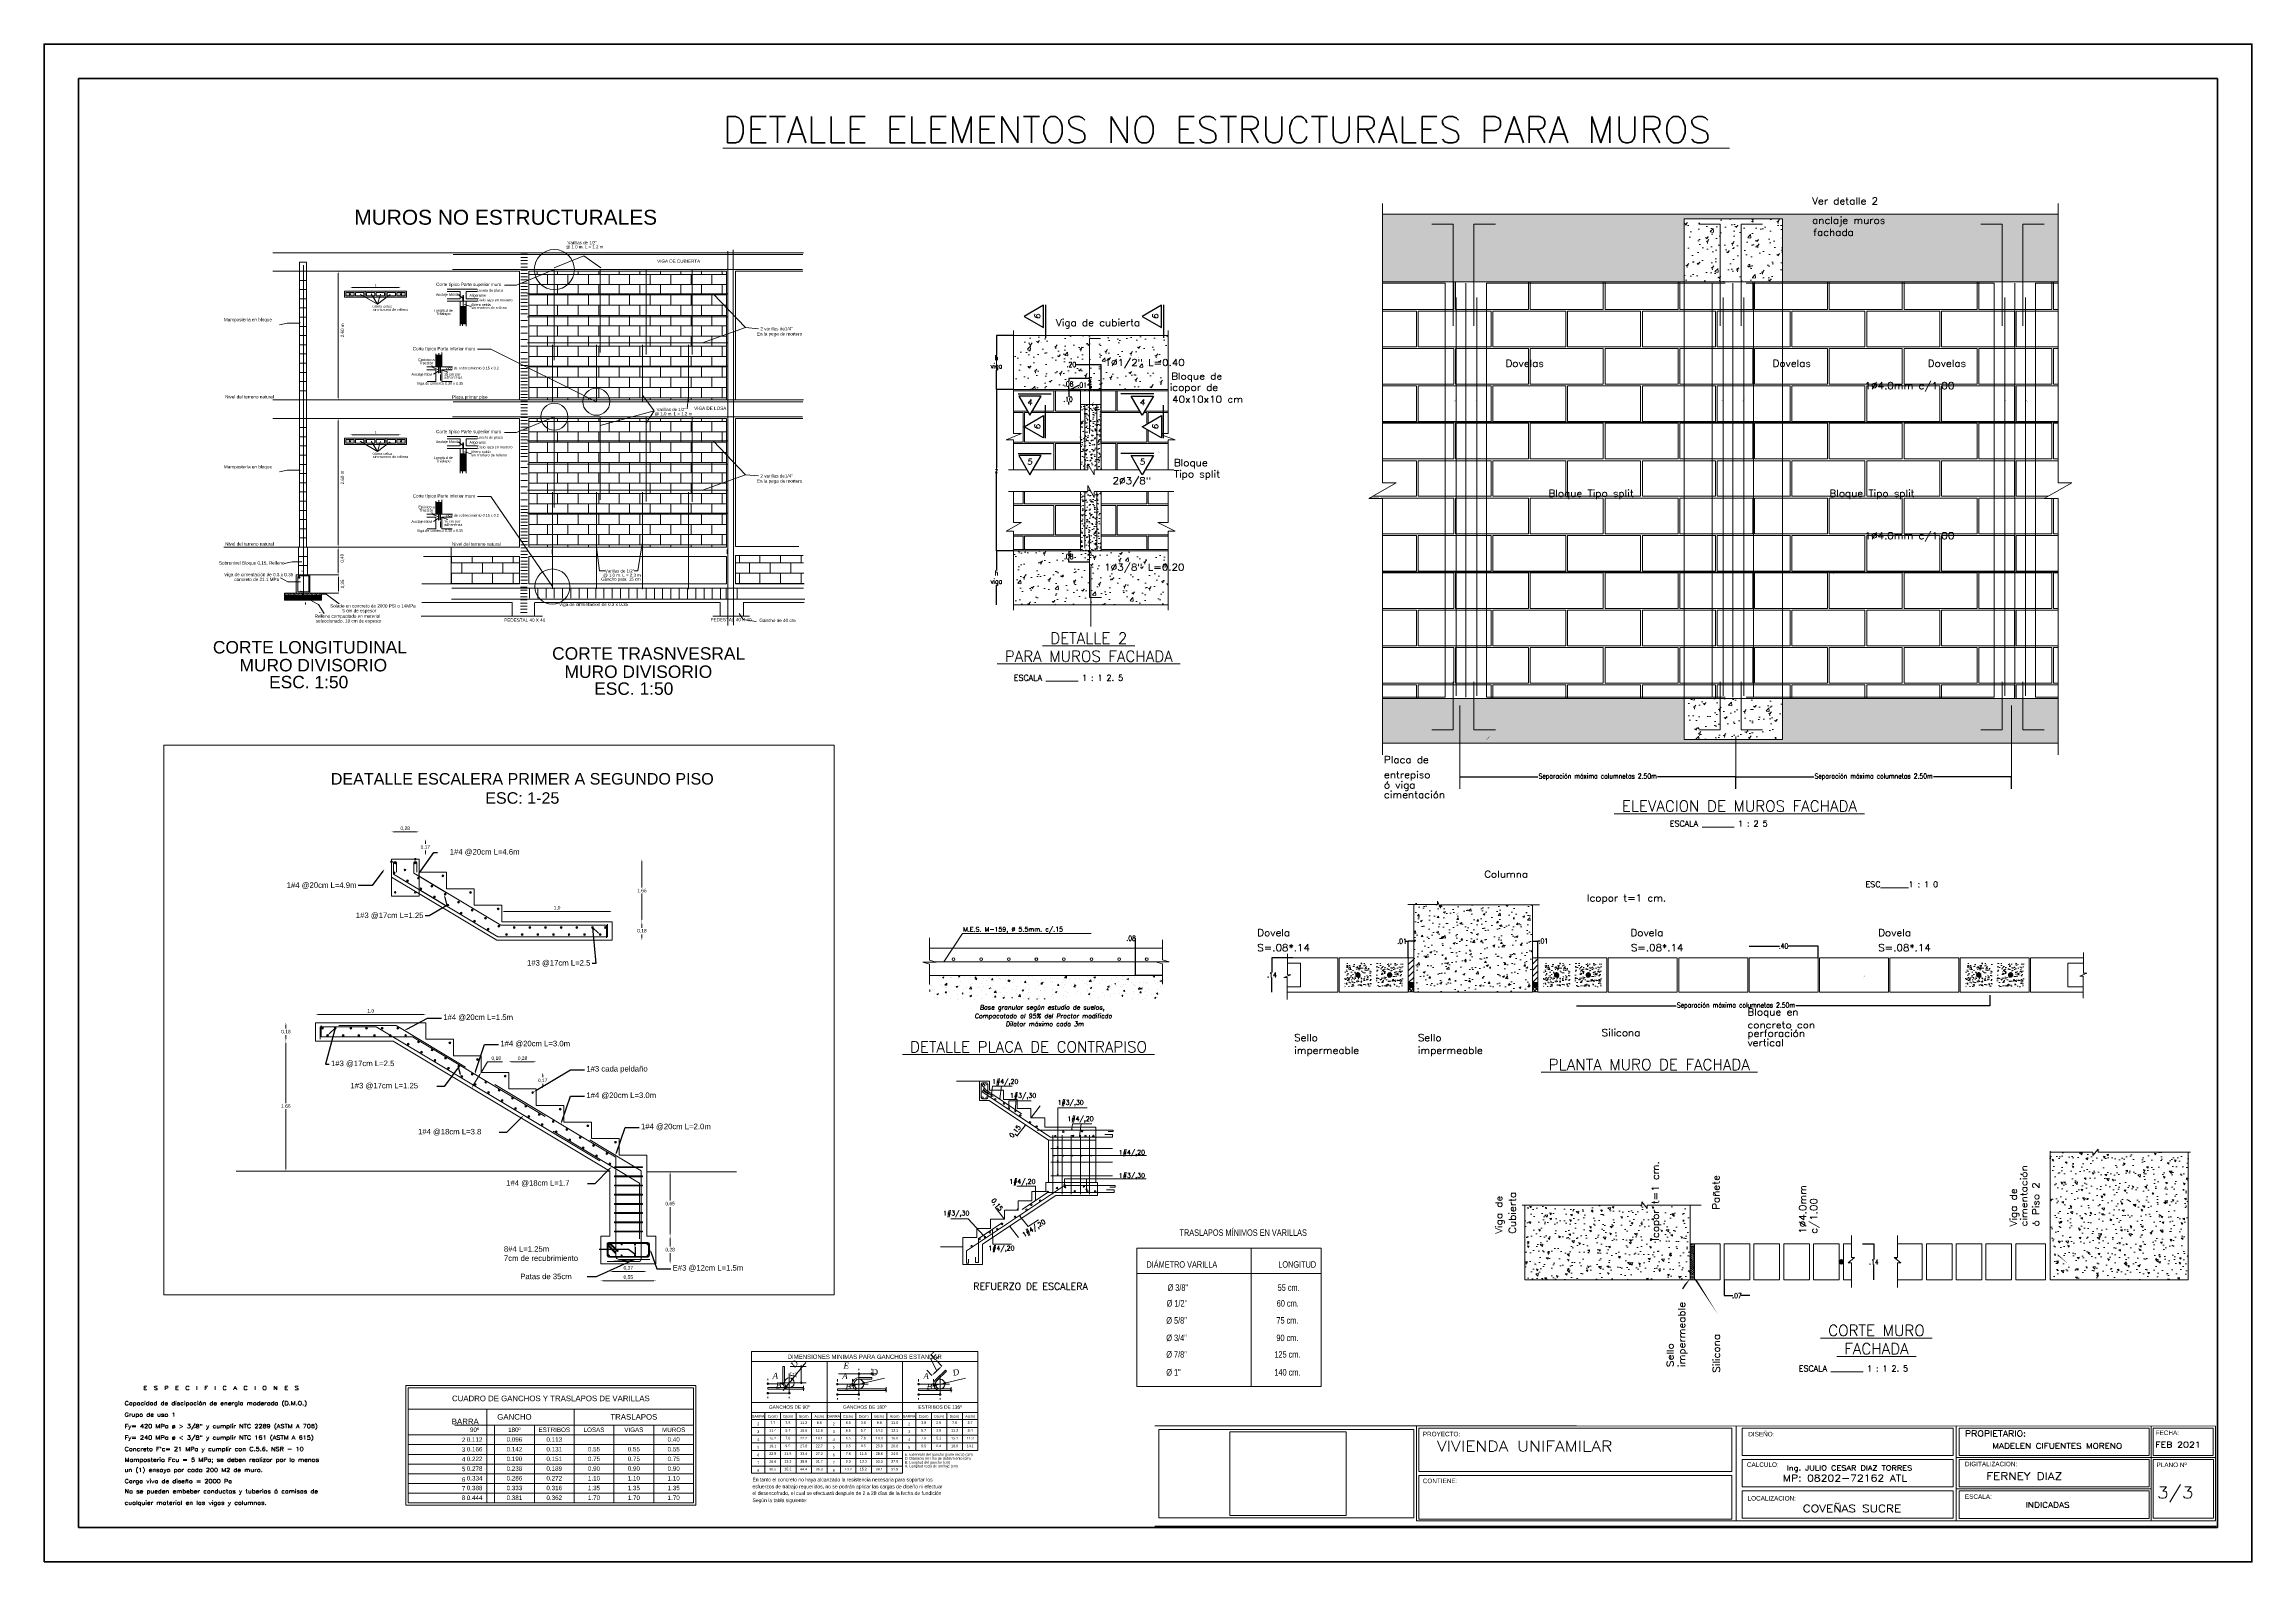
# Model space of a CAD drawing. Header units: metres. Extents: x -3 to 176, y -9 to 24.
# Drawn here: x 131.64 to 175.89, y -8.91 to 21.51 of the extents above; entities that cross this region are included whole.
import ezdxf
from ezdxf import colors
from ezdxf.entities.mleader import LeaderData, LeaderLine
from ezdxf.enums import TextEntityAlignment as Align
from ezdxf.math import Vec2, Vec3

# ---------------------------------------------------------------- set-up
doc = ezdxf.new("R2010")
doc.units = ezdxf.units.M
doc.layers.add('CORT', color=7, linetype='Continuous')
for name, color, linetype, lineweight in [('DESP.DIBUJOS', 7, 'Continuous', 5), ('MARQ.CUADROS', 7, 'Continuous', 80), ('MARQ.TEXT', 7, 'Continuous', 5), ('PLACA_DIBUJOS', 7, 'Continuous', 5)]:
    doc.layers.add(name, color=color, linetype=linetype, lineweight=lineweight)
doc.styles.add('CNI_TEXTOS', font='swisscl.ttf')
doc.styles.add('DINGRAFO', font='romans.shx')
doc.styles.add('Roman 60', font='romant.shx', dxfattribs={"height": 60})
doc.styles.add('ROMANS', font='romans')
doc.styles.get("Standard").update_dxf_attribs({"font": 'arial.ttf'})
doc.styles.add('style1', font='')
doc.styles.add('style2', font='')
doc.styles.add('Stylus BT', font='stylu.ttf')
doc.styles.add('TEXTOACOTADO', font='romans.shx', dxfattribs={"width": 0.8, "height": 0.1})
doc.styles.add('TEXTOS', font='arial.ttf', dxfattribs={"height": 0.15})
doc.styles.get('style1').set_extended_font_data('@Arial Unicode MS')
doc.styles.get('style2').set_extended_font_data('Times New Roman', italic=True)
doc.dimstyles.new('100-400', dxfattribs={"dimtxt": 0.15, "dimasz": 0.1, "dimexe": 0.15, "dimexo": 0.15, "dimgap": 0.015, "dimtad": 0, "dimlfac": 4, "dimzin": 4, "dimdsep": 46, "dimtxsty": 'Standard', "dimcen": 0.1, "dimclrd": 7, "dimclrt": 7, "dimadec": 0, "dimazin": 1, "dimtfac": 1, "dimtofl": 0, "dimtmove": 1, "dimatfit": 3, "dimfxl": 0.15, "dimfxlon": 1, "dimtolj": 1, "dimtzin": 0, "dimarcsym": 0})
doc.dimstyles.new('Copia de 1 50', dxfattribs={"dimscale": 0.5, "dimtxt": 0.14, "dimasz": 0.1, "dimexe": 0, "dimexo": 0, "dimgap": 0.05, "dimtad": 1, "dimtih": 1, "dimtoh": 1, "dimzin": 1, "dimtxsty": 'style1', "dimcen": 0.001, "dimse1": 1, "dimse2": 1, "dimclrd": 2, "dimclre": 2, "dimaunit": 1, "dimadec": 0, "dimazin": 0, "dimtfac": 1, "dimtmove": 0, "dimatfit": 3, "dimfxl": 1, "dimlwd": -1, "dimlwe": -1, "dimarcsym": 0})
doc.dimstyles.new('cotas p', dxfattribs={"dimtxt": 0.12, "dimasz": 0.05, "dimexe": 0.1, "dimexo": 0.15, "dimgap": 0.1, "dimtad": 3, "dimzin": 1, "dimdsep": 46, "dimtxsty": 'style2', "dimblk": 'DOT', "dimcen": 0.1, "dimclrd": 8, "dimclre": 8, "dimclrt": 2, "dimadec": 0, "dimazin": 0, "dimtfac": 1, "dimtmove": 0, "dimatfit": 3, "dimfxl": 1, "dimarcsym": 0})
doc.dimstyles.get("Standard").update_dxf_attribs({"dimscale": 0.001, "dimtxt": 0.18, "dimasz": 0.18, "dimexe": 0.18, "dimexo": 0.0625, "dimgap": 0.09, "dimtad": 0, "dimtih": 1, "dimtoh": 1, "dimdec": 4, "dimzin": 0, "dimdsep": 46, "dimtxsty": 'Standard', "dimcen": 0.09, "dimadec": 0, "dimazin": 0, "dimtfac": 1, "dimtdec": 4, "dimtofl": 0, "dimtmove": 0, "dimatfit": 3, "dimfxl": 1, "dimtolj": 1, "dimtzin": 0, "dimarcsym": 0})
picture_1 = doc.add_image_def('image1.jpg', size_in_pixel=(1549, 1111))
pattern_1 = [(140, (-20.01243, 10.45373), (0.0347058, 0.3966891), [0.0414796, -0.4562759]), (85, (-20.01243, 10.45373), (-0.4160086, -0.07673804), [0.0331837, -0.3650207]), (190.4514, (-20.00953, 10.4868), (-0.3813026, 0.3199514), [0.03525226, -0.3877748]), (136.1842, (-20.12304, 10.45373), (0.0915422, 0.5902501), [0.0622194, -0.6844138]), (186.6356, (-20.1154, 10.5029), (-0.5387473, 0.5169261), [0.0528784, -0.5816621]), (81.1842, (-20.12304, 10.45373), (-0.5387477, 0.5169257), [0.0497756, -0.547531]), (111, (-20.0954, 10.50904), (0.2226731, 0.3301264), [0.0414796, -0.4562759]), (56, (-20.0954, 10.50904), (-0.4010527, 0.1345684), [0.0331837, -0.3650207]), (161.4514, (-20.07683, 10.53655), (-0.17837925, 0.4646949), [0.03525226, -0.3877748]), (127.5, (-20.01243, 10.45373), (-0.18411083, 0.00672515), [0, -0.3605962, 0, -0.37055132, 0, -0.36640335]), (97.5, (-20.01243, 10.45373), (-0.218134, 0.14549368), [0, -0.21126956, 0, -0.35230028, 0, -0.13964807]), (57.5, (-20.01243, 10.3304), (0.01247423, 0.29523673), [0, -0.13826542, 0, -0.4313881, 0, -0.57241883]), (47.5, (-20.01243, 10.2751), (-0.05536423, 0.3225379), [0, -0.17974504, 0, -0.28648594, 0, -0.40650033])]
pattern_2 = [(50, (-5518.02922, 1598.09772), (0.1679322612, -0.014692162), [0.017559708, -0.193156787]), (355, (-5518.02922, 1598.09772), (-0.03248576, 0.1761101756), [0.0140477663, -0.1545254297]), (100.451, (-5518.01522, 1598.0965), (0.135447108, 0.161417212), [0.0149234473, -0.1641579204]), (46.1842, (-5518.02922, 1598.14454), (0.249872377, -0.038753333), [0.026339562, -0.289735181]), (96.6356, (-5518.0084, 1598.14131), (0.218831969, 0.228069317), [0.022385171, -0.246236881]), (351.184, (-5518.02922, 1598.14454), (0.218832312, 0.228068914), [0.02107165, -0.231788145]), (21, (-5518.0058, 1598.13284), (0.1397539636, -0.0942652302), [0.017559708, -0.193156787]), (326, (-5518.0058, 1598.13284), (0.0569672214, 0.1697788393), [0.0140477663, -0.1545254297]), (71.4514, (-5517.99416, 1598.12498), (0.1967208, 0.075513987), [0.0149234473, -0.1641579204]), (37.5, (-5518.02922, 1598.097716), (0.0028469801, 0.07794025124), [0, -0.1526523942, 0, -0.1568667241, 0, -0.1551107533]), (7.5, (-5518.02922, 1598.09772), (0.0615923232, 0.0923433928), [0, -0.0894374457, 0, -0.1491404526, 0, -0.0591176833]), (327.5, (-5518.08143, 1598.097716), (0.1249832676, -0.0052805812), [0, -0.0585323597, 0, -0.1826209624, 0, -0.2423239694]), (317.5, (-5518.10484, 1598.09772), (0.1365409533, 0.0234373625), [0, -0.0760920677, 0, -0.1212790494, 0, -0.1720851377])]
pattern_3 = [(50, (-5522.01126, 1598.09772), (0.1679322612, -0.014692162), [0.017559708, -0.193156787]), (355, (-5522.01126, 1598.09772), (-0.03248576, 0.1761101756), [0.0140477663, -0.1545254297]), (100.451, (-5521.99727, 1598.0965), (0.135447108, 0.161417212), [0.0149234473, -0.1641579204]), (46.1842, (-5522.01126, 1598.14454), (0.249872377, -0.038753333), [0.026339562, -0.289735181]), (96.6356, (-5521.99044, 1598.14131), (0.218831969, 0.228069317), [0.022385171, -0.246236881]), (351.184, (-5522.01126, 1598.14454), (0.218832312, 0.228068914), [0.02107165, -0.231788145]), (21, (-5521.98785, 1598.13284), (0.1397539636, -0.0942652302), [0.017559708, -0.193156787]), (326, (-5521.98785, 1598.13284), (0.0569672214, 0.1697788393), [0.0140477663, -0.1545254297]), (71.4514, (-5521.9762, 1598.12498), (0.1967208, 0.075513987), [0.0149234473, -0.1641579204]), (37.5, (-5522.01126, 1598.097716), (0.0028469801, 0.07794025124), [0, -0.1526523942, 0, -0.1568667241, 0, -0.1551107533]), (7.5, (-5522.01126, 1598.09772), (0.0615923232, 0.0923433928), [0, -0.0894374457, 0, -0.1491404526, 0, -0.0591176833]), (327.5, (-5522.06347, 1598.097716), (0.1249832676, -0.0052805812), [0, -0.0585323597, 0, -0.1826209624, 0, -0.2423239694]), (317.5, (-5522.08689, 1598.09772), (0.1365409533, 0.0234373625), [0, -0.0760920677, 0, -0.1212790494, 0, -0.1720851377])]
pattern_4 = [(50, (-5509.56737, 1598.09772), (0.1679322612, -0.014692162), [0.017559708, -0.193156787]), (355, (-5509.56737, 1598.09772), (-0.03248576, 0.1761101756), [0.0140477663, -0.1545254297]), (100.451, (-5509.55338, 1598.0965), (0.135447108, 0.161417212), [0.0149234473, -0.1641579204]), (46.1842, (-5509.56737, 1598.14454), (0.249872377, -0.038753333), [0.026339562, -0.289735181]), (96.6356, (-5509.54655, 1598.14131), (0.218831969, 0.228069317), [0.022385171, -0.246236881]), (351.184, (-5509.56737, 1598.14454), (0.218832312, 0.228068914), [0.02107165, -0.231788145]), (21, (-5509.54396, 1598.13284), (0.1397539636, -0.0942652302), [0.017559708, -0.193156787]), (326, (-5509.54396, 1598.13284), (0.0569672214, 0.1697788393), [0.0140477663, -0.1545254297]), (71.4514, (-5509.53232, 1598.12498), (0.1967208, 0.075513987), [0.0149234473, -0.1641579204]), (37.5, (-5509.567375, 1598.097716), (0.0028469801, 0.07794025124), [0, -0.1526523942, 0, -0.1568667241, 0, -0.1551107533]), (7.5, (-5509.567375, 1598.09772), (0.0615923232, 0.0923433928), [0, -0.0894374457, 0, -0.1491404526, 0, -0.0591176833]), (327.5, (-5509.619586, 1598.097716), (0.1249832676, -0.0052805812), [0, -0.0585323597, 0, -0.1826209624, 0, -0.2423239694]), (317.5, (-5509.643, 1598.09772), (0.1365409533, 0.0234373625), [0, -0.0760920677, 0, -0.1212790494, 0, -0.1720851377])]
pattern_5 = [(0, (-5516.86925, 1616.4759), (0.749214205, 0.749214205), [1.463309, -0.03511942]), (0, (-5517.6185, 1616.511), (0.749214205, 0.749214205), [1.463309, -0.03511942]), (90, (-5516.86925, 1616.4759), (-0.749214205, 0.749214205), [-0.78433362, 0.71409479]), (90, (-5516.9044, 1616.4759), (-0.749214205, 0.749214205), [-0.78433362, 0.71409479])]
pattern_6 = [(50, (-5506.14667, 1595.9449), (0.503796784, -0.044076486), [0.052679124, -0.57947036]), (355, (-5506.14667, 1595.9449), (-0.09745728, 0.528330527), [0.0421433, -0.46357629]), (100.451, (-5506.1047, 1595.9412), (0.406341325, 0.484251636), [0.04477034, -0.49247376]), (46.1842, (-5506.1467, 1596.08537), (0.74961713, -0.11626), [0.07901869, -0.86920554]), (96.6356, (-5506.0842, 1596.0757), (0.65649591, 0.68420795), [0.06715551, -0.73871064]), (351.184, (-5506.1467, 1596.0854), (0.65649694, 0.68420674), [0.06321495, -0.69536443]), (21, (-5506.07643, 1596.05025), (0.41926189, -0.28279569), [0.052679124, -0.57947036]), (326, (-5506.07643, 1596.05025), (0.170901664, 0.50933652), [0.0421433, -0.46357629]), (71.4514, (-5506.0415, 1596.0267), (0.5901624, 0.22654196), [0.04477034, -0.49247376]), (37.5, (-5506.14667, 1595.94489), (0.0085409403, 0.2338207537), [0, -0.457957183, 0, -0.470600172, 0, -0.46533226]), (7.5, (-5506.14667, 1595.94489), (0.18477697, 0.277030178), [0, -0.268312337, 0, -0.447421358, 0, -0.17735305]), (327.5, (-5506.3033, 1595.94489), (0.374949803, -0.0158417435), [0, -0.17559708, 0, -0.547862887, 0, -0.726971908]), (317.5, (-5506.37354, 1595.9449), (0.40962286, 0.070312088), [0, -0.228276203, 0, -0.363837148, 0, -0.516255413])]
pattern_7 = [(50, (151.53624, 98.78513), (0.19834456, -0.0173529), [0.0207398, -0.22813794]), (355, (151.53624, 98.78513), (-0.038369, 0.2080043), [0.01659185, -0.18251035]), (100.4514, (151.55277, 98.78368), (0.1599757, 0.1906513), [0.01762613, -0.1938874]), (46.1842, (151.53624, 98.84043), (0.29512506, -0.0457711), [0.0311097, -0.3422069]), (96.6356, (151.56084, 98.83662), (0.2584631, 0.2693736), [0.0264392, -0.2908311]), (351.1842, (151.53624, 98.84043), (0.2584628, 0.2693738), [0.0248878, -0.2737655]), (21, (151.5639, 98.8266), (0.1650632, -0.11133654), [0.0207398, -0.22813794]), (326, (151.5639, 98.8266), (0.0672842, 0.20052635), [0.01659185, -0.18251035]), (71.4514, (151.57765, 98.81733), (0.23234746, 0.08918963), [0.01762613, -0.1938874]), (37.5, (151.536244, 98.78513), (0.003362575, 0.092055415), [0, -0.1802981, 0, -0.18527566, 0, -0.18320168]), (7.5, (151.53624, 98.78513), (0.07274684, 0.109067), [0, -0.10563478, 0, -0.17615014, 0, -0.06982404]), (327.5, (151.47458, 98.78513), (0.147618363, -0.00623712), [0, -0.06913271, 0, -0.21569405, 0, -0.28620941]), (317.5, (151.44692, 98.78513), (0.16126896, 0.02768211), [0, -0.08987252, 0, -0.14324297, 0, -0.20325016])]
pattern_8 = [(50, (-5536.04548, 1593.7426), (0.503796784, -0.044076486), [0.052679124, -0.57947036]), (355, (-5536.0455, 1593.7426), (-0.09745728, 0.528330527), [0.0421433, -0.46357629]), (100.451, (-5536.0035, 1593.73893), (0.406341325, 0.484251636), [0.04477034, -0.49247376]), (46.1842, (-5536.0455, 1593.8831), (0.74961713, -0.11626), [0.07901869, -0.86920554]), (96.6356, (-5535.983, 1593.8734), (0.65649591, 0.68420795), [0.06715551, -0.73871064]), (351.184, (-5536.0455, 1593.8831), (0.65649694, 0.68420674), [0.06321495, -0.69536443]), (21, (-5535.97524, 1593.84796), (0.41926189, -0.28279569), [0.052679124, -0.57947036]), (326, (-5535.97524, 1593.84796), (0.170901664, 0.50933652), [0.0421433, -0.46357629]), (71.4514, (-5535.9403, 1593.8244), (0.5901624, 0.22654196), [0.04477034, -0.49247376]), (37.5, (-5536.04548, 1593.7426), (0.0085409403, 0.2338207537), [0, -0.457957183, 0, -0.470600172, 0, -0.46533226]), (7.5, (-5536.04548, 1593.7426), (0.18477697, 0.277030178), [0, -0.268312337, 0, -0.447421358, 0, -0.17735305]), (327.5, (-5536.2021, 1593.7426), (0.374949803, -0.0158417435), [0, -0.17559708, 0, -0.547862887, 0, -0.726971908]), (317.5, (-5536.27235, 1593.7426), (0.40962286, 0.070312088), [0, -0.228276203, 0, -0.363837148, 0, -0.516255413])]
pattern_9 = [(0, (-26.669, -345.32773), (0, 0.20603391), []), (90, (-26.669, -345.32773), (-0.20603391, 0.20603391), [0.2060339, -0.2060339])]
pattern_10 = [(0, (64.082112, -386.269089), (0.002926617987, 0.002926617987), [0.001463308994, -0.00438992698]), (90, (64.0828438, -386.2698206), (-0.002926617987, 0.002926617987), [0.001463308994, -0.00438992698])]
pattern_11 = [(0, (64.726089, -386.064485), (0.002926617987, 0.002926617987), [0.001463308994, -0.00438992698]), (90, (64.7268207, -386.0652168), (-0.002926617987, 0.002926617987), [0.001463308994, -0.00438992698])]
pattern_12 = [(0, (64.082112, -383.3194268), (0.002926617987, 0.002926617987), [0.001463308994, -0.00438992698]), (90, (64.0828438, -383.3201584), (-0.002926617987, 0.002926617987), [0.001463308994, -0.00438992698])]
pattern_13 = [(0, (64.726089, -383.114823), (0.002926617987, 0.002926617987), [0.001463308994, -0.00438992698]), (90, (64.7268207, -383.1155546), (-0.002926617987, 0.002926617987), [0.001463308994, -0.00438992698])]

# ---------------------------------------------------------------- blocks, each defined once
blk = doc.blocks.new('*X31')
at = {"color": 0}
for p, q in [((2.138, 5.76), (2.142, 5.764)), ((2.148, 5.733), (2.142, 5.764)), ((2.151, 5.862), (2.151, 5.862)), ((2.187, 5.864), (2.187, 5.864)), ((2.193, 6.045), (2.193, 6.045)), ((2.204, 5.764), (2.204, 5.764)), ((2.251, 5.772), (2.251, 5.772)), ((2.356, 6.049), (2.356, 6.049)), ((2.376, 5.889), (2.376, 5.889)), ((2.417, 6.037), (2.452, 6.051)), ((2.417, 6.037), (2.442, 6.021)), ((2.418, 5.85), (2.418, 5.85)), ((2.442, 6.021), (2.452, 6.051)), ((2.473, 5.871), (2.511, 5.912)), ((2.473, 5.871), (2.517, 5.865)), ((2.495, 5.814), (2.495, 5.814)), ((2.508, 5.807), (2.508, 5.807)), ((2.517, 5.865), (2.511, 5.912)), ((2.514, 5.973), (2.514, 5.973)), ((2.596, 6.039), (2.596, 6.039)), ((2.623, 6.037), (2.623, 6.037)), ((2.685, 5.839), (2.685, 5.839)), ((2.715, 5.836), (2.75, 5.85)), ((2.715, 5.836), (2.74, 5.819)), ((2.74, 5.819), (2.75, 5.85)), ((2.76, 5.839), (2.76, 5.839)), ((2.766, 6.048), (2.776, 6.061)), ((2.766, 6.048), (2.795, 6.046)), ((2.766, 6.005), (2.766, 6.005)), ((2.787, 5.864), (2.787, 5.864)), ((2.795, 6.046), (2.793, 6.061)), ((2.817, 5.947), (2.817, 5.947)), ((2.875, 5.775), (2.875, 5.775)), ((2.89, 6.026), (2.89, 6.026)), ((2.952, 5.828), (2.952, 5.828)), ((3.006, 5.789), (3.045, 5.829)), ((3.006, 5.789), (3.051, 5.782)), ((3.02, 5.876), (3.02, 5.876)), ((3.026, 6.043), (3.026, 6.043)), ((3.051, 5.782), (3.045, 5.829)), ((3.078, 5.914), (3.078, 5.914)), ((3.124, 6.017), (3.148, 6.046)), ((3.124, 6.017), (3.154, 6.015)), ((3.135, 5.997), (3.17, 6.011)), ((3.135, 5.997), (3.16, 5.981)), ((3.154, 6.015), (3.148, 6.046)), ((3.157, 6.015), (3.157, 6.015)), ((3.16, 5.981), (3.17, 6.011)), ((3.191, 5.817), (3.191, 5.817)), ((3.219, 5.817), (3.219, 5.817)), ((3.276, 5.912), (3.276, 5.912)), ((3.316, 5.833), (3.316, 5.833)), ((3.322, 6.014), (3.322, 6.014)), ((3.37, 5.964), (3.37, 5.964)), ((3.424, 6.004), (3.424, 6.004)), ((3.434, 5.796), (3.469, 5.81)), ((3.434, 5.796), (3.442, 5.79)), ((3.447, 6.03), (3.447, 6.03)), ((3.466, 5.801), (3.469, 5.81)), ((3.483, 5.986), (3.507, 6.014)), ((3.483, 5.986), (3.513, 5.983)), ((3.486, 5.805), (3.486, 5.805)), ((3.505, 5.858), (3.505, 5.858)), ((3.513, 5.983), (3.507, 6.014)), ((3.523, 5.777), (3.523, 5.777)), ((3.529, 5.944), (3.529, 5.944)), ((3.585, 6.059), (3.585, 6.059)), ((3.637, 6.055), (3.637, 6.055)), ((3.662, 6.014), (3.662, 6.014)), ((3.691, 5.992), (3.691, 5.992)), ((3.753, 5.794), (3.753, 5.794)), ((3.783, 5.815), (3.783, 5.815)), ((3.789, 5.981), (3.789, 5.981)), ((3.821, 5.9), (3.821, 5.9)), ((3.841, 5.954), (3.866, 5.983)), ((3.841, 5.954), (3.871, 5.952)), ((3.852, 6.048), (3.852, 6.048)), ((3.854, 5.957), (3.889, 5.971)), ((3.854, 5.957), (3.879, 5.941)), ((3.871, 5.952), (3.866, 5.983)), ((3.879, 5.941), (3.889, 5.971)), ((3.933, 5.766), (3.933, 5.766)), ((3.946, 5.916), (3.946, 5.916)), ((3.958, 5.981), (3.958, 5.981)), ((4.02, 5.783), (4.02, 5.783)), ((4.039, 5.85), (4.039, 5.85)), ((4.045, 6.016), (4.045, 6.016)), ((4.119, 6.037), (4.119, 6.037)), ((4.135, 5.941), (4.135, 5.941)), ((4.152, 5.756), (4.187, 5.77)), ((4.177, 5.739), (4.187, 5.77)), ((4.2, 5.923), (4.224, 5.952)), ((4.2, 5.923), (4.23, 5.92)), ((4.224, 5.97), (4.224, 5.97)), ((4.23, 5.92), (4.224, 5.952)), ((4.224, 5.816), (4.224, 5.816)), ((4.286, 5.771), (4.286, 5.771)), ((4.292, 5.882), (4.292, 5.882)), ((4.298, 6.048), (4.298, 6.048)), ((4.32, 5.785), (4.32, 5.785)), ((4.386, 6.026), (4.386, 6.026)), ((4.445, 5.802), (4.445, 5.802)), ((4.451, 5.983), (4.451, 5.983)), ((4.491, 5.958), (4.491, 5.958)), ((4.516, 5.866), (4.516, 5.866)), ((4.552, 5.919), (4.552, 5.919)), ((4.553, 5.76), (4.553, 5.76)), ((4.559, 5.892), (4.583, 5.92)), ((4.559, 5.892), (4.589, 5.889)), ((4.572, 5.917), (4.607, 5.931)), ((4.572, 5.917), (4.597, 5.901)), ((4.576, 5.999), (4.576, 5.999)), ((4.589, 5.889), (4.583, 5.92)), ((4.597, 5.901), (4.607, 5.931)), ((4.634, 5.827), (4.634, 5.827)), ((4.653, 6.014), (4.653, 6.014)), ((4.758, 5.947), (4.758, 5.947)), ((4.766, 6.024), (4.766, 6.024)), ((4.802, 5.788), (4.802, 5.788)), ((4.807, 5.916), (4.807, 5.916)), ((4.808, 5.955), (4.808, 5.955)), ((4.917, 5.86), (4.941, 5.889)), ((4.917, 5.86), (4.947, 5.858)), ((4.92, 6.003), (4.92, 6.003)), ((4.927, 5.806), (4.927, 5.806)), ((4.947, 5.858), (4.941, 5.889)), ((4.95, 5.868), (4.95, 5.868)), ((5.025, 5.936), (5.025, 5.936)), ((5.055, 5.82), (5.055, 5.82)), ((5.061, 5.987), (5.061, 5.987)), ((5.074, 6.027), (5.107, 6.061)), ((5.074, 6.027), (5.119, 6.021)), ((5.075, 5.885), (5.075, 5.885)), ((5.099, 5.966), (5.099, 5.966)), ((5.119, 6.021), (5.114, 6.061)), ((5.187, 5.992), (5.187, 5.992)), ((5.219, 5.856), (5.219, 5.856)), ((5.264, 5.91), (5.264, 5.91)), ((5.276, 5.829), (5.3, 5.858)), ((5.276, 5.829), (5.306, 5.826)), ((5.291, 5.877), (5.304, 5.882)), ((5.291, 5.877), (5.316, 5.861)), ((5.292, 5.925), (5.292, 5.925)), ((5.306, 5.826), (5.3, 5.858)), ((5.315, 5.858), (5.315, 5.858)), ((5.316, 5.861), (5.318, 5.868)), ((5.321, 6.024), (5.321, 6.024)), ((5.391, 6.016), (5.391, 6.016)), ((5.454, 5.98), (5.454, 5.98)), ((5.51, 5.906), (5.51, 5.906)), ((5.559, 5.913), (5.559, 5.913)), ((5.571, 5.893), (5.571, 5.893)), ((5.574, 5.771), (5.574, 5.771)), ((5.577, 6.059), (5.577, 6.059)), ((5.58, 5.951), (5.58, 5.951)), ((5.608, 5.945), (5.647, 5.985)), ((5.608, 5.945), (5.652, 5.938)), ((5.635, 5.797), (5.659, 5.826)), ((5.635, 5.797), (5.659, 5.795)), ((5.652, 5.938), (5.647, 5.985)), ((5.661, 5.812), (5.659, 5.826)), ((5.705, 5.968), (5.705, 5.968)), ((5.711, 6.039), (5.746, 6.052)), ((5.711, 6.039), (5.736, 6.022)), ((5.72, 5.969), (5.72, 5.969)), ((5.736, 6.022), (5.746, 6.052)), ((5.826, 5.902), (5.826, 5.902)), ((5.895, 5.993), (5.895, 5.993)), ((5.987, 5.958), (5.987, 5.958)), ((5.993, 5.766), (6.017, 5.795)), ((5.993, 5.781), (5.993, 5.781)), ((5.993, 5.766), (6.023, 5.763)), ((6.009, 5.837), (6.044, 5.851)), ((6.009, 5.837), (6.034, 5.82)), ((6.023, 5.763), (6.017, 5.795)), ((6.034, 5.82), (6.044, 5.851)), ((6.077, 5.796), (6.077, 5.796)), ((6.079, 5.837), (6.079, 5.837)), ((6.083, 5.962), (6.083, 5.962)), ((6.093, 5.891), (6.093, 5.891)), ((6.094, 6.006), (6.094, 6.006)), ((6.166, 5.887), (6.181, 5.903)), ((6.182, 5.887), (6.181, 5.903)), ((6.204, 5.854), (6.204, 5.854)), ((6.211, 6.034), (6.211, 6.034)), ((6.254, 5.947), (6.254, 5.947)), ((6.285, 5.832), (6.285, 5.832)), ((6.334, 5.831), (6.334, 5.831)), ((6.336, 6.051), (6.336, 6.051)), ((6.34, 5.997), (6.34, 5.997)), ((6.352, 5.735), (6.376, 5.763)), ((6.36, 5.88), (6.36, 5.88)), ((6.382, 5.732), (6.376, 5.763)), ((6.385, 6.057), (6.385, 6.057)), ((6.394, 5.879), (6.394, 5.879)), ((6.43, 5.999), (6.465, 6.012)), ((6.43, 5.999), (6.454, 5.982)), ((6.454, 5.982), (6.465, 6.012)), ((6.521, 5.935), (6.521, 5.935)), ((6.576, 5.882), (6.576, 5.882)), ((6.587, 5.863), (6.587, 5.863)), ((6.593, 6.029), (6.593, 6.029)), ((6.627, 5.868), (6.627, 5.868)), ((6.675, 5.779), (6.714, 5.82)), ((6.675, 5.779), (6.72, 5.772)), ((6.709, 5.92), (6.709, 5.92)), ((6.72, 5.772), (6.714, 5.82)), ((6.728, 5.797), (6.763, 5.811)), ((6.728, 5.797), (6.753, 5.78)), ((6.753, 5.78), (6.763, 5.811)), ((6.788, 5.924), (6.788, 5.924)), ((6.835, 5.937), (6.835, 5.937)), ((6.846, 5.901), (6.846, 5.901)), ((6.868, 5.932), (6.868, 5.932)), ((6.892, 5.764), (6.892, 5.764)), ((7, 6.048), (7.011, 6.061)), ((7, 6.048), (7.03, 6.045)), ((7.024, 5.962), (7.024, 5.962)), ((7.03, 6.045), (7.027, 6.061)), ((7.055, 5.913), (7.055, 5.913)), ((7.097, 5.769), (7.097, 5.769)), ((7.103, 5.936), (7.103, 5.936)), ((7.148, 5.958), (7.183, 5.972)), ((7.148, 5.958), (7.173, 5.942)), ((7.159, 5.982), (7.159, 5.982)), ((7.16, 5.846), (7.16, 5.846)), ((7.173, 5.942), (7.183, 5.972)), ((2.138, 5.733), (2.148, 5.733)), ((2.244, 5.692), (2.244, 5.692)), ((2.245, 5.605), (2.245, 5.605)), ((2.295, 5.675), (2.33, 5.688)), ((2.295, 5.675), (2.32, 5.658)), ((2.32, 5.658), (2.33, 5.688)), ((2.321, 5.595), (2.321, 5.595)), ((2.476, 5.704), (2.5, 5.733)), ((2.476, 5.704), (2.506, 5.701)), ((2.506, 5.701), (2.5, 5.733)), ((2.501, 5.64), (2.501, 5.64)), ((2.56, 5.734), (2.56, 5.734)), ((2.588, 5.584), (2.588, 5.584)), ((2.685, 5.75), (2.685, 5.75)), ((2.743, 5.578), (2.743, 5.578)), ((2.754, 5.672), (2.754, 5.672)), ((2.766, 5.566), (2.766, 5.566)), ((2.848, 5.688), (2.859, 5.701)), ((2.853, 5.671), (2.865, 5.67)), ((2.855, 5.572), (2.855, 5.572)), ((2.865, 5.67), (2.859, 5.701)), ((3.014, 5.71), (3.014, 5.71)), ((3.014, 5.635), (3.049, 5.648)), ((3.014, 5.635), (3.038, 5.618)), ((3.038, 5.618), (3.049, 5.648)), ((3.058, 5.616), (3.058, 5.616)), ((3.059, 5.62), (3.059, 5.62)), ((3.121, 5.561), (3.121, 5.561)), ((3.184, 5.636), (3.184, 5.636)), ((3.264, 5.579), (3.264, 5.579)), ((3.27, 5.745), (3.27, 5.745)), ((3.349, 5.666), (3.349, 5.666)), ((3.374, 5.661), (3.374, 5.661)), ((3.517, 5.611), (3.517, 5.611)), ((3.54, 5.706), (3.579, 5.747)), ((3.54, 5.706), (3.584, 5.699)), ((3.552, 5.61), (3.576, 5.638)), ((3.552, 5.61), (3.582, 5.607)), ((3.582, 5.607), (3.576, 5.638)), ((3.584, 5.699), (3.579, 5.747)), ((3.641, 5.716), (3.641, 5.716)), ((3.689, 5.702), (3.689, 5.702)), ((3.732, 5.595), (3.767, 5.608)), ((3.732, 5.595), (3.757, 5.578)), ((3.757, 5.578), (3.767, 5.608)), ((3.761, 5.606), (3.761, 5.606)), ((3.777, 5.648), (3.777, 5.648)), ((3.815, 5.719), (3.815, 5.719)), ((3.924, 5.595), (3.935, 5.607)), ((3.938, 5.588), (3.935, 5.607)), ((4.004, 5.744), (4.004, 5.744)), ((4.033, 5.683), (4.033, 5.683)), ((4.052, 5.656), (4.052, 5.656)), ((4.073, 5.623), (4.112, 5.664)), ((4.073, 5.623), (4.118, 5.616)), ((4.118, 5.616), (4.112, 5.664)), ((4.152, 5.756), (4.177, 5.739)), ((4.188, 5.588), (4.188, 5.588)), ((4.281, 5.561), (4.294, 5.576)), ((4.286, 5.715), (4.286, 5.715)), ((4.296, 5.561), (4.294, 5.576)), ((4.313, 5.605), (4.313, 5.605)), ((4.344, 5.706), (4.344, 5.706)), ((4.467, 5.561), (4.486, 5.568)), ((4.483, 5.561), (4.486, 5.568)), ((4.503, 5.63), (4.503, 5.63)), ((4.539, 5.586), (4.539, 5.586)), ((4.546, 5.753), (4.546, 5.753)), ((4.627, 5.561), (4.646, 5.581)), ((4.636, 5.756), (4.636, 5.756)), ((4.648, 5.561), (4.646, 5.581)), ((4.796, 5.622), (4.796, 5.622)), ((4.818, 5.671), (4.818, 5.671)), ((4.82, 5.749), (4.82, 5.749)), ((4.827, 5.581), (4.827, 5.581)), ((4.871, 5.716), (4.906, 5.729)), ((4.871, 5.716), (4.896, 5.699)), ((4.896, 5.699), (4.906, 5.729)), ((4.944, 5.688), (4.944, 5.688)), ((5.049, 5.654), (5.049, 5.654)), ((5.087, 5.738), (5.087, 5.738)), ((5.118, 5.631), (5.118, 5.631)), ((5.133, 5.713), (5.133, 5.713)), ((5.308, 5.691), (5.308, 5.691)), ((5.354, 5.726), (5.354, 5.726)), ((5.41, 5.681), (5.41, 5.681)), ((5.565, 5.726), (5.565, 5.726)), ((5.589, 5.676), (5.624, 5.689)), ((5.589, 5.676), (5.614, 5.659)), ((5.614, 5.659), (5.624, 5.689)), ((5.621, 5.715), (5.621, 5.715)), ((5.632, 5.598), (5.632, 5.598)), ((5.701, 5.731), (5.701, 5.731)), ((5.812, 5.592), (5.812, 5.592)), ((5.888, 5.704), (5.888, 5.704)), ((5.948, 5.64), (5.948, 5.64)), ((6.071, 5.629), (6.071, 5.629)), ((6.073, 5.656), (6.073, 5.656)), ((6.155, 5.693), (6.155, 5.693)), ((6.262, 5.681), (6.262, 5.681)), ((6.312, 5.638), (6.343, 5.649)), ((6.328, 5.665), (6.328, 5.665)), ((6.33, 5.621), (6.333, 5.619)), ((6.333, 5.619), (6.343, 5.649)), ((6.352, 5.735), (6.382, 5.732)), ((6.422, 5.681), (6.422, 5.681)), ((6.555, 5.583), (6.555, 5.583)), ((6.578, 5.723), (6.578, 5.723)), ((6.581, 5.697), (6.581, 5.697)), ((6.689, 5.67), (6.689, 5.67)), ((6.703, 5.739), (6.703, 5.739)), ((6.71, 5.703), (6.735, 5.732)), ((6.71, 5.703), (6.74, 5.701)), ((6.74, 5.701), (6.735, 5.732)), ((6.761, 5.567), (6.761, 5.567)), ((6.834, 5.568), (6.834, 5.568)), ((6.84, 5.734), (6.84, 5.734)), ((6.847, 5.633), (6.847, 5.633)), ((6.956, 5.659), (6.956, 5.659)), ((7.026, 5.596), (7.061, 5.609)), ((7.026, 5.596), (7.051, 5.579)), ((7.051, 5.579), (7.061, 5.609)), ((7.075, 5.68), (7.093, 5.701)), ((7.077, 5.609), (7.077, 5.609)), ((7.087, 5.67), (7.099, 5.669)), ((7.091, 5.603), (7.091, 5.603)), ((7.099, 5.669), (7.093, 5.701)), ((7.139, 5.683), (7.139, 5.683))]:
    blk.add_line(p, q, dxfattribs=at)
blk = doc.blocks.new('_Oblique')
at = {"color": 0, "linetype": 'ByBlock', "lineweight": -2}
blk.add_line((-0.5, -0.5), (0.5, 0.5), dxfattribs=at)
blk = doc.blocks.new('*D32')
at = {"layer": 'Defpoints', "color": 0, "transparency": 16777216}
for p in [(153.509, 3.391), (153.509, 2.838), (154.053, 2.838)]:
    blk.add_point(p, dxfattribs=at)
at = {"layer": 'PLACA_DIBUJOS', "color": 3, "lineweight": -2, "transparency": 16777216}
for p, q in [((153.509, 3.587), (153.509, 3.587)), ((153.509, 3.587), (153.509, 3.391)), ((153.509, 3.391), (153.509, 2.838)), ((154.053, 2.838), (153.509, 2.838))]:
    blk.add_line(p, q, dxfattribs=at)
at = {"layer": 'PLACA_DIBUJOS', "color": 3, "lineweight": -2, "transparency": 16777216, "xscale": 6e-05, "yscale": 6e-05, "zscale": 6e-05}
for p, rotation in [((153.509, 3.391), 90), ((153.509, 2.838), 270)]:
    blk.add_blockref('_Oblique', p, dxfattribs=dict(at, rotation=rotation))
at = {"layer": 'PLACA_DIBUJOS', "color": 0, "transparency": 16777216, "insert": (153.427, 3.587), "char_height": 0.1, "attachment_point": 5, "style": 'TEXTOACOTADO'}
blk.add_mtext('\\A1;.08', dxfattribs=at)
blk = doc.blocks.new('*D33')
at = {"layer": 'Defpoints', "color": 0, "transparency": 16777216}
for p in [(168.087, -2.539), (168.313, -2.539), (168.087, -3.258)]:
    blk.add_point(p, dxfattribs=at)
at = {"layer": 'PLACA_DIBUJOS', "color": 3, "lineweight": -2, "transparency": 16777216}
for p, q in [((168.087, -2.539), (168.313, -2.539)), ((168.313, -2.539), (168.313, -2.849)), ((168.313, -3.258), (168.313, -2.949))]:
    blk.add_line(p, q, dxfattribs=at)
at = {"layer": 'PLACA_DIBUJOS', "color": 3, "lineweight": -2, "transparency": 16777216, "xscale": 6e-05, "yscale": 6e-05, "zscale": 6e-05}
for p, rotation in [((168.313, -2.539), 90), ((168.313, -3.258), 270)]:
    blk.add_blockref('_Oblique', p, dxfattribs=dict(at, rotation=rotation))
at = {"layer": 'PLACA_DIBUJOS', "color": 0, "transparency": 16777216, "insert": (168.313, -2.899), "char_height": 0.1, "attachment_point": 5, "style": 'TEXTOACOTADO'}
blk.add_mtext('\\A1;.14', dxfattribs=at)
blk = doc.blocks.new('*D34')
at = {"layer": 'Defpoints', "color": 0, "transparency": 16777216}
for p in [(165.312, -3.258), (165.827, -3.258), (165.312, -3.576)]:
    blk.add_point(p, dxfattribs=at)
at = {"layer": 'PLACA_DIBUJOS', "color": 3, "lineweight": -2, "transparency": 16777216}
for p, q in [((165.312, -3.258), (165.312, -3.576)), ((165.312, -3.576), (165.488, -3.576)), ((165.827, -3.576), (165.651, -3.576))]:
    blk.add_line(p, q, dxfattribs=at)
at = {"layer": 'PLACA_DIBUJOS', "color": 3, "lineweight": -2, "transparency": 16777216, "xscale": 6e-05, "yscale": 6e-05, "zscale": 6e-05, "rotation": 180}
blk.add_blockref('_Oblique', (165.312, -3.576), dxfattribs=at)
at = {"layer": 'PLACA_DIBUJOS', "color": 3, "lineweight": -2, "transparency": 16777216, "xscale": 6e-05, "yscale": 6e-05, "zscale": 6e-05}
blk.add_blockref('_Oblique', (165.827, -3.576), dxfattribs=at)
at = {"layer": 'PLACA_DIBUJOS', "color": 0, "transparency": 16777216, "insert": (165.569, -3.576), "char_height": 0.1, "attachment_point": 5, "style": 'TEXTOACOTADO'}
blk.add_mtext('\\A1;.07', dxfattribs=at)
blk = doc.blocks.new('*D35')
at = {"layer": 'Defpoints', "color": 0, "transparency": 16777216}
for p in [(158.981, 3.528), (158.981, 3.197), (159.092, 3.197)]:
    blk.add_point(p, dxfattribs=at)
at = {"layer": 'PLACA_DIBUJOS', "color": 3, "lineweight": -2, "transparency": 16777216}
for p in [(158.927, 3.528), (158.981, 3.197), (159.092, 3.528)]:
    blk.add_line(p, (158.981, 3.528), dxfattribs=at)
at = {"layer": 'PLACA_DIBUJOS', "color": 3, "lineweight": -2, "transparency": 16777216, "xscale": 6e-05, "yscale": 6e-05, "zscale": 6e-05, "rotation": 180}
blk.add_blockref('_Oblique', (158.981, 3.528), dxfattribs=at)
at = {"layer": 'PLACA_DIBUJOS', "color": 3, "lineweight": -2, "transparency": 16777216, "xscale": 6e-05, "yscale": 6e-05, "zscale": 6e-05}
blk.add_blockref('_Oblique', (159.092, 3.528), dxfattribs=at)
at = {"layer": 'PLACA_DIBUJOS', "color": 0, "transparency": 16777216, "insert": (158.857, 3.528), "char_height": 0.1, "attachment_point": 5, "style": 'TEXTOACOTADO'}
blk.add_mtext('\\A1;.01', dxfattribs=at)
blk = doc.blocks.new('*D36')
at = {"layer": 'Defpoints', "color": 0, "transparency": 16777216}
for p in [(161.47, 3.197), (161.58, 3.531), (161.58, 3.197)]:
    blk.add_point(p, dxfattribs=at)
at = {"layer": 'PLACA_DIBUJOS', "color": 3, "lineweight": -2, "transparency": 16777216}
for p, q in [((161.47, 3.531), (161.581, 3.531)), ((161.58, 3.197), (161.58, 3.531)), ((161.618, 3.531), (161.58, 3.531))]:
    blk.add_line(p, q, dxfattribs=at)
at = {"layer": 'PLACA_DIBUJOS', "color": 3, "lineweight": -2, "transparency": 16777216, "xscale": 6e-05, "yscale": 6e-05, "zscale": 6e-05, "rotation": 180}
blk.add_blockref('_Oblique', (161.47, 3.531), dxfattribs=at)
at = {"layer": 'PLACA_DIBUJOS', "color": 3, "lineweight": -2, "transparency": 16777216, "xscale": 6e-05, "yscale": 6e-05, "zscale": 6e-05}
blk.add_blockref('_Oblique', (161.58, 3.531), dxfattribs=at)
at = {"layer": 'PLACA_DIBUJOS', "color": 0, "transparency": 16777216, "insert": (161.689, 3.531), "char_height": 0.1, "attachment_point": 5, "style": 'TEXTOACOTADO'}
blk.add_mtext('\\A1;.01', dxfattribs=at)
blk = doc.blocks.new('*D37')
at = {"layer": 'Defpoints', "color": 0, "transparency": 16777216}
for p in [(156.25, 3.197), (156.665, 3.197), (156.665, 2.505)]:
    blk.add_point(p, dxfattribs=at)
at = {"layer": 'PLACA_DIBUJOS', "color": 3, "lineweight": -2, "transparency": 16777216}
for p, q in [((156.665, 3.197), (156.25, 3.197)), ((156.25, 3.197), (156.25, 2.901)), ((156.25, 2.505), (156.25, 2.801))]:
    blk.add_line(p, q, dxfattribs=at)
at = {"layer": 'PLACA_DIBUJOS', "color": 3, "lineweight": -2, "transparency": 16777216, "xscale": 6e-05, "yscale": 6e-05, "zscale": 6e-05}
for p, rotation in [((156.25, 3.197), 90), ((156.25, 2.505), 270)]:
    blk.add_blockref('_Oblique', p, dxfattribs=dict(at, rotation=rotation))
at = {"layer": 'PLACA_DIBUJOS', "color": 0, "transparency": 16777216, "insert": (156.25, 2.851), "char_height": 0.1, "attachment_point": 5, "style": 'TEXTOACOTADO'}
blk.add_mtext('\\A1;.14', dxfattribs=at)
blk = doc.blocks.new('*D51')
at = {"layer": 'Defpoints', "color": 0, "transparency": 16777216}
for p in [(165.811, 3.197), (167.194, 3.429), (167.194, 3.197)]:
    blk.add_point(p, dxfattribs=at)
at = {"layer": 'PLACA_DIBUJOS', "color": 3, "lineweight": -2, "transparency": 16777216}
for p, q in [((165.811, 3.429), (166.421, 3.429)), ((167.194, 3.429), (166.585, 3.429)), ((167.194, 3.197), (167.194, 3.429))]:
    blk.add_line(p, q, dxfattribs=at)
at = {"layer": 'PLACA_DIBUJOS', "color": 3, "lineweight": -2, "transparency": 16777216, "xscale": 6e-05, "yscale": 6e-05, "zscale": 6e-05, "rotation": 180}
blk.add_blockref('_Oblique', (165.811, 3.429), dxfattribs=at)
at = {"layer": 'PLACA_DIBUJOS', "color": 3, "lineweight": -2, "transparency": 16777216, "xscale": 6e-05, "yscale": 6e-05, "zscale": 6e-05}
blk.add_blockref('_Oblique', (167.194, 3.429), dxfattribs=at)
at = {"layer": 'PLACA_DIBUJOS', "color": 0, "transparency": 16777216, "insert": (166.503, 3.429), "char_height": 0.1, "attachment_point": 5, "style": 'TEXTOACOTADO'}
blk.add_mtext('\\A1;.40', dxfattribs=at)
blk = doc.blocks.new('*D38')
at = {"layer": 'Defpoints', "color": 0, "transparency": 16777216}
for p in [(162.354, 2.443), (170.636, 2.443), (170.636, 2.23)]:
    blk.add_point(p, dxfattribs=at)
at = {"layer": 'PLACA_DIBUJOS', "color": 3, "lineweight": -2, "transparency": 16777216}
for p, q in [((162.354, 2.23), (164.349, 2.23)), ((170.636, 2.23), (166.749, 2.23)), ((170.636, 2.443), (170.636, 2.23))]:
    blk.add_line(p, q, dxfattribs=at)
at = {"layer": 'PLACA_DIBUJOS', "color": 3, "lineweight": -2, "transparency": 16777216, "xscale": 6e-05, "yscale": 6e-05, "zscale": 6e-05, "rotation": 180}
blk.add_blockref('_Oblique', (162.354, 2.23), dxfattribs=at)
at = {"layer": 'PLACA_DIBUJOS', "color": 3, "lineweight": -2, "transparency": 16777216, "xscale": 6e-05, "yscale": 6e-05, "zscale": 6e-05}
blk.add_blockref('_Oblique', (170.636, 2.23), dxfattribs=at)
at = {"layer": 'PLACA_DIBUJOS', "color": 0, "transparency": 16777216, "insert": (165.549, 2.23), "char_height": 0.1, "attachment_point": 5, "style": 'TEXTOACOTADO'}
blk.add_mtext('\\A1;Separación máxima columnetas 2.50m', dxfattribs=at)
blk = doc.blocks.new('*D39')
at = {"layer": 'Defpoints', "color": 0, "transparency": 16777216}
for p in [(171.074, 6.819), (165.543, 6.579), (171.074, 6.579)]:
    blk.add_point(p, dxfattribs=at)
at = {"layer": 'PLACA_DIBUJOS', "color": 3, "lineweight": -2, "transparency": 16777216}
for p, q in [((165.543, 6.819), (167.108, 6.819)), ((171.074, 6.819), (169.508, 6.819)), ((171.074, 6.579), (171.074, 6.82))]:
    blk.add_line(p, q, dxfattribs=at)
at = {"layer": 'PLACA_DIBUJOS', "color": 3, "lineweight": -2, "transparency": 16777216, "xscale": 6e-05, "yscale": 6e-05, "zscale": 6e-05, "rotation": 180}
blk.add_blockref('_Oblique', (165.543, 6.819), dxfattribs=at)
at = {"layer": 'PLACA_DIBUJOS', "color": 3, "lineweight": -2, "transparency": 16777216, "xscale": 6e-05, "yscale": 6e-05, "zscale": 6e-05}
blk.add_blockref('_Oblique', (171.074, 6.819), dxfattribs=at)
at = {"layer": 'PLACA_DIBUJOS', "color": 0, "transparency": 16777216, "insert": (168.308, 6.819), "char_height": 0.1, "attachment_point": 5, "style": 'TEXTOACOTADO'}
blk.add_mtext('\\A1;Separación máxima columnetas 2.50m', dxfattribs=at)
blk = doc.blocks.new('*D40')
at = {"layer": 'Defpoints', "color": 0, "transparency": 16777216}
for p in [(165.543, 6.819), (160.012, 6.579), (165.543, 6.579)]:
    blk.add_point(p, dxfattribs=at)
at = {"layer": 'PLACA_DIBUJOS', "color": 3, "lineweight": -2, "transparency": 16777216}
for p, q in [((160.012, 6.819), (161.578, 6.819)), ((165.543, 6.819), (163.978, 6.819)), ((165.543, 6.579), (165.543, 6.82))]:
    blk.add_line(p, q, dxfattribs=at)
at = {"layer": 'PLACA_DIBUJOS', "color": 3, "lineweight": -2, "transparency": 16777216, "xscale": 6e-05, "yscale": 6e-05, "zscale": 6e-05, "rotation": 180}
blk.add_blockref('_Oblique', (160.012, 6.819), dxfattribs=at)
at = {"layer": 'PLACA_DIBUJOS', "color": 3, "lineweight": -2, "transparency": 16777216, "xscale": 6e-05, "yscale": 6e-05, "zscale": 6e-05}
blk.add_blockref('_Oblique', (165.543, 6.819), dxfattribs=at)
at = {"layer": 'PLACA_DIBUJOS', "color": 0, "transparency": 16777216, "insert": (162.778, 6.819), "char_height": 0.1, "attachment_point": 5, "style": 'TEXTOACOTADO'}
blk.add_mtext('\\A1;Separación máxima columnetas 2.50m', dxfattribs=at)
blk = doc.blocks.new('*D41')
at = {"layer": 'Defpoints', "color": 0, "transparency": 16777216}
for p in [(152.827, 15.086), (152.412, 13.506), (152.827, 13.506)]:
    blk.add_point(p, dxfattribs=at)
at = {"layer": 'PLACA_DIBUJOS', "color": 3, "lineweight": -2, "transparency": 16777216}
for p, q in [((152.311, 15.086), (152.412, 15.086)), ((152.412, 15.086), (152.827, 15.086)), ((152.827, 13.507), (152.827, 15.086))]:
    blk.add_line(p, q, dxfattribs=at)
at = {"layer": 'PLACA_DIBUJOS', "color": 3, "lineweight": -2, "transparency": 16777216, "xscale": 6e-05, "yscale": 6e-05, "zscale": 6e-05, "rotation": 180}
blk.add_blockref('_Oblique', (152.412, 15.086), dxfattribs=at)
at = {"layer": 'PLACA_DIBUJOS', "color": 3, "lineweight": -2, "transparency": 16777216, "xscale": 6e-05, "yscale": 6e-05, "zscale": 6e-05}
blk.add_blockref('_Oblique', (152.827, 15.086), dxfattribs=at)
at = {"layer": 'PLACA_DIBUJOS', "color": 0, "transparency": 16777216, "insert": (152.229, 15.086), "char_height": 0.1, "attachment_point": 5, "style": 'TEXTOACOTADO'}
blk.add_mtext('\\A1;.20', dxfattribs=at)
blk = doc.blocks.new('*D42')
at = {"layer": 'Defpoints', "color": 0, "transparency": 16777216}
for p in [(150.727, 15.665), (151.072, 15.665), (151.072, 14.586)]:
    blk.add_point(p, dxfattribs=at)
at = {"layer": 'PLACA_DIBUJOS', "color": 3, "lineweight": -2, "transparency": 16777216}
for p, q in [((151.072, 15.665), (150.727, 15.665)), ((150.727, 15.665), (150.727, 15.276)), ((150.727, 14.586), (150.727, 14.976))]:
    blk.add_line(p, q, dxfattribs=at)
at = {"layer": 'PLACA_DIBUJOS', "color": 3, "lineweight": -2, "transparency": 16777216, "xscale": 6e-05, "yscale": 6e-05, "zscale": 6e-05}
for p, rotation in [((150.727, 15.665), 90), ((150.727, 14.586), 270)]:
    blk.add_blockref('_Oblique', p, dxfattribs=dict(at, rotation=rotation))
at = {"layer": 'PLACA_DIBUJOS', "color": 0, "transparency": 16777216, "insert": (150.727, 15.126), "char_height": 0.1, "attachment_point": 5, "style": 'TEXTOACOTADO'}
blk.add_mtext('\\A1;h\\Pviga', dxfattribs=at)
blk = doc.blocks.new('*D43')
at = {"layer": 'Defpoints', "color": 0, "transparency": 16777216}
for p in [(152.176, 14.808), (152.591, 14.808), (152.412, 14.586)]:
    blk.add_point(p, dxfattribs=at)
at = {"layer": 'PLACA_DIBUJOS', "color": 3, "lineweight": -2, "transparency": 16777216}
for p, q in [((152.591, 14.808), (152.176, 14.808)), ((152.176, 14.808), (152.176, 14.747)), ((152.176, 14.586), (152.176, 14.647))]:
    blk.add_line(p, q, dxfattribs=at)
at = {"layer": 'PLACA_DIBUJOS', "color": 3, "lineweight": -2, "transparency": 16777216, "xscale": 6e-05, "yscale": 6e-05, "zscale": 6e-05}
for p, rotation in [((152.176, 14.808), 90), ((152.176, 14.586), 270)]:
    blk.add_blockref('_Oblique', p, dxfattribs=dict(at, rotation=rotation))
at = {"layer": 'PLACA_DIBUJOS', "color": 0, "transparency": 16777216, "insert": (152.176, 14.697), "char_height": 0.1, "attachment_point": 5, "style": 'TEXTOACOTADO'}
blk.add_mtext('\\A1;.08', dxfattribs=at)
blk = doc.blocks.new('CORTE')
at = {"layer": 'CORT', "color": 5}
blk.add_line((0.311, -0.192), (-0.374, -0.192), dxfattribs=at)
at = {"layer": 'CORT', "color": 2}
blk.add_lwpolyline([(0.07, 0.25), (-0.161, -0.149), (0.3, -0.149)], close=True, dxfattribs=at)
at = {"layer": 'CORT', "style": 'ROMANS', "oblique": 6, "width": 1.1, "flags": 4}
blk.add_attdef('A', text='', height=0.12, dxfattribs=at).set_placement((0.071, -0.02), align=Align.MIDDLE)
blk = doc.blocks.new('*D44')
at = {"layer": 'Defpoints', "color": 0, "transparency": 16777216}
for p in [(152.176, 11.127), (152.412, 11.349), (152.591, 11.127)]:
    blk.add_point(p, dxfattribs=at)
at = {"layer": 'PLACA_DIBUJOS', "color": 3, "lineweight": -2, "transparency": 16777216}
for p, q in [((152.176, 11.349), (152.176, 11.288)), ((152.176, 11.127), (152.176, 11.188)), ((152.591, 11.127), (152.176, 11.127))]:
    blk.add_line(p, q, dxfattribs=at)
at = {"layer": 'PLACA_DIBUJOS', "color": 3, "lineweight": -2, "transparency": 16777216, "xscale": 6e-05, "yscale": 6e-05, "zscale": 6e-05}
for p, rotation in [((152.176, 11.349), 90), ((152.176, 11.127), 270)]:
    blk.add_blockref('_Oblique', p, dxfattribs=dict(at, rotation=rotation))
at = {"layer": 'PLACA_DIBUJOS', "color": 0, "transparency": 16777216, "insert": (152.176, 11.238), "char_height": 0.1, "attachment_point": 5, "style": 'TEXTOACOTADO'}
blk.add_mtext('\\A1;.08', dxfattribs=at)
blk = doc.blocks.new('*D45')
at = {"layer": 'Defpoints', "color": 0, "transparency": 16777216}
for p in [(150.727, 14.586), (151.072, 14.586), (151.072, 11.349)]:
    blk.add_point(p, dxfattribs=at)
at = {"layer": 'PLACA_DIBUJOS', "color": 3, "lineweight": -2, "transparency": 16777216}
for p, q in [((151.072, 14.586), (150.727, 14.586)), ((150.727, 14.586), (150.727, 13.017)), ((150.727, 11.349), (150.727, 12.917))]:
    blk.add_line(p, q, dxfattribs=at)
at = {"layer": 'PLACA_DIBUJOS', "color": 3, "lineweight": -2, "transparency": 16777216, "xscale": 6e-05, "yscale": 6e-05, "zscale": 6e-05}
for p, rotation in [((150.727, 14.586), 90), ((150.727, 11.349), 270)]:
    blk.add_blockref('_Oblique', p, dxfattribs=dict(at, rotation=rotation))
at = {"layer": 'PLACA_DIBUJOS', "color": 0, "transparency": 16777216, "insert": (150.727, 12.967), "char_height": 0.1, "attachment_point": 5, "style": 'TEXTOACOTADO'}
blk.add_mtext('\\A1;z', dxfattribs=at)
blk = doc.blocks.new('*D46')
at = {"layer": 'Defpoints', "color": 0, "transparency": 16777216}
for p in [(152.176, 14.559), (152.412, 14.559), (152.412, 14.282)]:
    blk.add_point(p, dxfattribs=at)
at = {"layer": 'PLACA_DIBUJOS', "color": 3, "lineweight": -2, "transparency": 16777216}
for p, q in [((152.412, 14.559), (152.176, 14.559)), ((152.176, 14.559), (152.176, 14.439)), ((152.176, 14.282), (152.176, 14.339))]:
    blk.add_line(p, q, dxfattribs=at)
at = {"layer": 'PLACA_DIBUJOS', "color": 3, "lineweight": -2, "transparency": 16777216, "xscale": 6e-05, "yscale": 6e-05, "zscale": 6e-05}
for p, rotation in [((152.176, 14.559), 90), ((152.176, 14.282), 270)]:
    blk.add_blockref('_Oblique', p, dxfattribs=dict(at, rotation=rotation))
at = {"layer": 'PLACA_DIBUJOS', "color": 0, "transparency": 16777216, "insert": (152.162, 14.389), "char_height": 0.1, "attachment_point": 5, "style": 'TEXTOACOTADO'}
blk.add_mtext('\\A1;.10', dxfattribs=at)
blk = doc.blocks.new('*D47')
at = {"layer": 'Defpoints', "color": 0, "transparency": 16777216}
for p in [(152.176, 14.586), (152.412, 14.586), (152.412, 14.559)]:
    blk.add_point(p, dxfattribs=at)
at = {"layer": 'PLACA_DIBUJOS', "color": 3, "lineweight": -2, "transparency": 16777216}
for p, q in [((152.176, 14.572), (152.378, 14.673)), ((152.378, 14.673), (152.378, 14.673)), ((152.412, 14.586), (152.176, 14.586)), ((152.176, 14.559), (152.176, 14.586))]:
    blk.add_line(p, q, dxfattribs=at)
at = {"layer": 'PLACA_DIBUJOS', "color": 3, "lineweight": -2, "transparency": 16777216, "xscale": 6e-05, "yscale": 6e-05, "zscale": 6e-05}
for p, rotation in [((152.176, 14.586), 90), ((152.176, 14.559), 270)]:
    blk.add_blockref('_Oblique', p, dxfattribs=dict(at, rotation=rotation))
at = {"layer": 'PLACA_DIBUJOS', "color": 0, "transparency": 16777216, "insert": (152.448, 14.673), "char_height": 0.1, "attachment_point": 5, "style": 'TEXTOACOTADO'}
blk.add_mtext('\\A1;.01', dxfattribs=at)
blk = doc.blocks.new('*D48')
at = {"layer": 'Defpoints', "color": 0, "transparency": 16777216}
for p in [(150.727, 11.349), (151.072, 11.349), (151.072, 10.27)]:
    blk.add_point(p, dxfattribs=at)
at = {"layer": 'PLACA_DIBUJOS', "color": 3, "lineweight": -2, "transparency": 16777216}
for p, q in [((151.072, 11.349), (150.727, 11.349)), ((150.727, 11.349), (150.727, 10.959)), ((150.727, 10.27), (150.727, 10.659))]:
    blk.add_line(p, q, dxfattribs=at)
at = {"layer": 'PLACA_DIBUJOS', "color": 3, "lineweight": -2, "transparency": 16777216, "xscale": 6e-05, "yscale": 6e-05, "zscale": 6e-05}
for p, rotation in [((150.727, 11.349), 90), ((150.727, 10.27), 270)]:
    blk.add_blockref('_Oblique', p, dxfattribs=dict(at, rotation=rotation))
at = {"layer": 'PLACA_DIBUJOS', "color": 0, "transparency": 16777216, "insert": (150.727, 10.809), "char_height": 0.1, "attachment_point": 5, "style": 'TEXTOACOTADO'}
blk.add_mtext('\\A1;h\\Pviga ', dxfattribs=at)
blk = doc.blocks.new('*D52')
at = {"layer": 'Defpoints', "color": 0, "transparency": 16777216}
for p in [(143.903, -2.383), (144.188, -2.383), (143.903, -2.936)]:
    blk.add_point(p, dxfattribs=at)
at = {"layer": 'PLACA_DIBUJOS', "color": 2, "transparency": 16777216}
for p, q in [((144.188, -2.433), (144.188, -2.592)), ((144.188, -2.886), (144.188, -2.726))]:
    blk.add_line(p, q, dxfattribs=at)
for points in [[(144.179, -2.433), (144.196, -2.433), (144.188, -2.383)], [(144.179, -2.886), (144.196, -2.886), (144.188, -2.936)]]:
    blk.add_solid(points, dxfattribs=at)
at = {"layer": 'PLACA_DIBUJOS', "color": 0, "transparency": 16777216, "insert": (144.188, -2.659), "char_height": 0.07, "attachment_point": 5, "style": 'style1'}
blk.add_mtext('0,28', dxfattribs=at)
blk = doc.blocks.new('*D53')
at = {"layer": 'Defpoints', "color": 0, "transparency": 16777216}
for p in [(144.188, -1.092), (144.619, -1.092), (143.903, -2.383)]:
    blk.add_point(p, dxfattribs=at)
at = {"layer": 'PLACA_DIBUJOS', "color": 2, "transparency": 16777216}
for p, q in [((144.188, -1.142), (144.188, -1.671)), ((144.188, -2.333), (144.188, -1.804))]:
    blk.add_line(p, q, dxfattribs=at)
for points in [[(144.179, -1.142), (144.196, -1.142), (144.188, -1.092)], [(144.179, -2.333), (144.196, -2.333), (144.188, -2.383)]]:
    blk.add_solid(points, dxfattribs=at)
at = {"layer": 'PLACA_DIBUJOS', "color": 0, "transparency": 16777216, "insert": (144.188, -1.737), "char_height": 0.07, "attachment_point": 5, "style": 'style1'}
blk.add_mtext('0,65', dxfattribs=at)
blk = doc.blocks.new('*D54')
at = {"layer": 'Defpoints', "color": 0, "transparency": 16777216}
for p in [(142.797, -2.936), (143.903, -2.936), (143.903, -3.279)]:
    blk.add_point(p, dxfattribs=at)
at = {"layer": 'PLACA_DIBUJOS', "color": 2, "transparency": 16777216}
blk.add_line((142.847, -3.279), (143.853, -3.279), dxfattribs=at)
for points in [[(142.847, -3.271), (142.847, -3.288), (142.797, -3.279)], [(143.853, -3.271), (143.853, -3.288), (143.903, -3.279)]]:
    blk.add_solid(points, dxfattribs=at)
at = {"layer": 'PLACA_DIBUJOS', "color": 0, "transparency": 16777216, "insert": (143.35, -3.213), "char_height": 0.07, "attachment_point": 5, "style": 'style1'}
blk.add_mtext('0,55', dxfattribs=at)
blk = doc.blocks.new('*D55')
at = {"layer": 'Defpoints', "color": 0, "transparency": 16777216}
for p in [(142.982, -2.383), (143.719, -2.383), (143.719, -3.091)]:
    blk.add_point(p, dxfattribs=at)
at = {"layer": 'PLACA_DIBUJOS', "color": 2, "transparency": 16777216}
blk.add_line((143.032, -3.091), (143.669, -3.091), dxfattribs=at)
for points in [[(143.032, -3.082), (143.032, -3.099), (142.982, -3.091)], [(143.669, -3.082), (143.669, -3.099), (143.719, -3.091)]]:
    blk.add_solid(points, dxfattribs=at)
at = {"layer": 'PLACA_DIBUJOS', "color": 0, "transparency": 16777216, "insert": (143.35, -3.024), "char_height": 0.07, "attachment_point": 5, "style": 'style1'}
blk.add_mtext('0,37', dxfattribs=at)
blk = doc.blocks.new('*D56')
at = {"layer": 'Defpoints', "color": 0, "transparency": 16777216}
for p in [(140.954, 0.899), (141.507, 1.111), (141.507, 0.567)]:
    blk.add_point(p, dxfattribs=at)
at = {"layer": 'PLACA_DIBUJOS', "color": 2, "transparency": 16777216}
blk.add_line((141.004, 1.111), (141.457, 1.111), dxfattribs=at)
for points in [[(141.004, 1.12), (141.004, 1.103), (140.954, 1.111)], [(141.457, 1.12), (141.457, 1.103), (141.507, 1.111)]]:
    blk.add_solid(points, dxfattribs=at)
at = {"layer": 'PLACA_DIBUJOS', "color": 0, "transparency": 16777216, "insert": (141.23, 1.178), "char_height": 0.07, "attachment_point": 5, "style": 'style1'}
blk.add_mtext('0,28', dxfattribs=at)
blk = doc.blocks.new('*D57')
at = {"layer": 'Defpoints', "color": 0, "transparency": 16777216}
for p in [(140.954, 0.899), (140.954, 0.567), (141.634, 0.567)]:
    blk.add_point(p, dxfattribs=at)
at = {"layer": 'PLACA_DIBUJOS', "color": 2, "transparency": 16777216}
for p, q in [((141.634, 0.849), (141.634, 0.8)), ((141.634, 0.617), (141.634, 0.666))]:
    blk.add_line(p, q, dxfattribs=at)
for points in [[(141.626, 0.849), (141.643, 0.849), (141.634, 0.899)], [(141.626, 0.617), (141.643, 0.617), (141.634, 0.567)]]:
    blk.add_solid(points, dxfattribs=at)
at = {"layer": 'PLACA_DIBUJOS', "color": 0, "transparency": 16777216, "insert": (141.634, 0.733), "char_height": 0.07, "attachment_point": 5, "style": 'style1'}
blk.add_mtext('0,17', dxfattribs=at)
blk = doc.blocks.new('*D58')
at = {"layer": 'Defpoints', "color": 0, "transparency": 16777216}
for p in [(137.082, 1.894), (139.294, 2.06), (139.294, 1.894)]:
    blk.add_point(p, dxfattribs=at)
at = {"layer": 'PLACA_DIBUJOS', "color": 2, "transparency": 16777216}
blk.add_line((137.132, 2.06), (139.244, 2.06), dxfattribs=at)
for points in [[(137.132, 2.069), (137.132, 2.052), (137.082, 2.06)], [(139.244, 2.069), (139.244, 2.052), (139.294, 2.06)]]:
    blk.add_solid(points, dxfattribs=at)
at = {"layer": 'PLACA_DIBUJOS', "color": 0, "transparency": 16777216, "insert": (138.188, 2.127), "char_height": 0.07, "attachment_point": 5, "style": 'style1'}
blk.add_mtext('1,0', dxfattribs=at)
blk = doc.blocks.new('*D59')
at = {"layer": 'Defpoints', "color": 0, "transparency": 16777216}
for p in [(137.082, 1.894), (136.487, 1.526), (137.082, 1.526)]:
    blk.add_point(p, dxfattribs=at)
at = {"layer": 'PLACA_DIBUJOS', "color": 2, "transparency": 16777216}
for p, q in [((136.487, 1.844), (136.487, 1.777)), ((136.487, 1.576), (136.487, 1.643))]:
    blk.add_line(p, q, dxfattribs=at)
for points in [[(136.479, 1.844), (136.496, 1.844), (136.487, 1.894)], [(136.479, 1.576), (136.496, 1.576), (136.487, 1.526)]]:
    blk.add_solid(points, dxfattribs=at)
at = {"layer": 'PLACA_DIBUJOS', "color": 0, "transparency": 16777216, "insert": (136.487, 1.71), "char_height": 0.07, "attachment_point": 5, "style": 'style1'}
blk.add_mtext('0,18', dxfattribs=at)
blk = doc.blocks.new('*D60')
at = {"layer": 'Defpoints', "color": 0, "transparency": 16777216}
for p in [(140.401, 0.899), (140.211, 0.583), (140.211, 0.583)]:
    blk.add_point(p, dxfattribs=at)
at = {"layer": 'PLACA_DIBUJOS', "color": 2, "transparency": 16777216}
for p, q in [((140.528, 1.111), (140.401, 0.899)), ((140.828, 1.111), (140.528, 1.111)), ((140.375, 0.856), (140.237, 0.626))]:
    blk.add_line(p, q, dxfattribs=at)
for points in [[(140.368, 0.86), (140.382, 0.852), (140.401, 0.899)], [(140.229, 0.63), (140.244, 0.621), (140.211, 0.583)]]:
    blk.add_solid(points, dxfattribs=at)
at = {"layer": 'PLACA_DIBUJOS', "color": 0, "transparency": 16777216, "insert": (140.703, 1.178), "char_height": 0.07, "attachment_point": 5, "style": 'style1'}
blk.add_mtext('0,18', dxfattribs=at)
blk = doc.blocks.new('*D61')
at = {"layer": 'Defpoints', "color": 0, "transparency": 16777216}
for p in [(137.082, 1.526), (136.487, -1.08), (136.491, -1.08)]:
    blk.add_point(p, dxfattribs=at)
at = {"layer": 'PLACA_DIBUJOS', "color": 2, "transparency": 16777216}
for p, q in [((136.487, 1.476), (136.487, 0.283)), ((136.487, -1.03), (136.487, 0.163))]:
    blk.add_line(p, q, dxfattribs=at)
for points in [[(136.479, 1.476), (136.496, 1.476), (136.487, 1.526)], [(136.479, -1.03), (136.496, -1.03), (136.487, -1.08)]]:
    blk.add_solid(points, dxfattribs=at)
at = {"layer": 'PLACA_DIBUJOS', "color": 0, "transparency": 16777216, "insert": (136.487, 0.223), "char_height": 0.07, "attachment_point": 5, "style": 'style1'}
blk.add_mtext('1.66', dxfattribs=at)
blk = doc.blocks.new('*D62')
at = {"layer": 'Defpoints', "color": 0, "transparency": 16777216}
for p in [(143.027, 3.916), (143.027, 3.548), (143.622, 3.548)]:
    blk.add_point(p, dxfattribs=at)
at = {"layer": 'PLACA_DIBUJOS', "color": 2, "transparency": 16777216}
for p, q in [((143.622, 3.866), (143.622, 3.799)), ((143.622, 3.598), (143.622, 3.665))]:
    blk.add_line(p, q, dxfattribs=at)
for points in [[(143.613, 3.866), (143.63, 3.866), (143.622, 3.916)], [(143.613, 3.598), (143.63, 3.598), (143.622, 3.548)]]:
    blk.add_solid(points, dxfattribs=at)
at = {"layer": 'PLACA_DIBUJOS', "color": 0, "transparency": 16777216, "insert": (143.622, 3.732), "char_height": 0.07, "attachment_point": 5, "style": 'style1'}
blk.add_mtext('0,18', dxfattribs=at)
blk = doc.blocks.new('*D49')
at = {"layer": 'Defpoints', "color": 0, "transparency": 16777216}
for p in [(138.602, 5.575), (138.602, 5.244), (139.283, 5.244)]:
    blk.add_point(p, dxfattribs=at)
at = {"layer": 'PLACA_DIBUJOS', "color": 2, "transparency": 16777216}
for p, q in [((139.283, 5.525), (139.283, 5.476)), ((139.283, 5.294), (139.283, 5.343))]:
    blk.add_line(p, q, dxfattribs=at)
for points in [[(139.275, 5.525), (139.292, 5.525), (139.283, 5.575)], [(139.275, 5.294), (139.292, 5.294), (139.283, 5.244)]]:
    blk.add_solid(points, dxfattribs=at)
at = {"layer": 'PLACA_DIBUJOS', "color": 0, "transparency": 16777216, "insert": (139.283, 5.41), "char_height": 0.07, "attachment_point": 5, "style": 'style1'}
blk.add_mtext('0,17', dxfattribs=at)
blk = doc.blocks.new('*D50')
at = {"layer": 'Defpoints', "color": 0, "transparency": 16777216}
for p in [(138.602, 5.719), (138.602, 5.575), (139.155, 5.244)]:
    blk.add_point(p, dxfattribs=at)
at = {"layer": 'PLACA_DIBUJOS', "color": 2, "transparency": 16777216}
blk.add_line((139.105, 5.719), (138.652, 5.719), dxfattribs=at)
for points in [[(138.652, 5.727), (138.652, 5.71), (138.602, 5.719)], [(139.105, 5.727), (139.105, 5.71), (139.155, 5.719)]]:
    blk.add_solid(points, dxfattribs=at)
at = {"layer": 'PLACA_DIBUJOS', "color": 0, "transparency": 16777216, "insert": (138.879, 5.785), "char_height": 0.07, "attachment_point": 5, "style": 'style1'}
blk.add_mtext('0,28', dxfattribs=at)
blk = doc.blocks.new('*D63')
at = {"layer": 'Defpoints', "color": 0, "transparency": 16777216}
for p in [(143.027, 4.126), (140.815, 3.916), (143.027, 3.916)]:
    blk.add_point(p, dxfattribs=at)
at = {"layer": 'PLACA_DIBUJOS', "color": 2, "transparency": 16777216}
blk.add_line((140.865, 4.126), (142.977, 4.126), dxfattribs=at)
for points in [[(140.865, 4.134), (140.865, 4.118), (140.815, 4.126)], [(142.977, 4.134), (142.977, 4.118), (143.027, 4.126)]]:
    blk.add_solid(points, dxfattribs=at)
at = {"layer": 'PLACA_DIBUJOS', "color": 0, "transparency": 16777216, "insert": (141.921, 4.193), "char_height": 0.07, "attachment_point": 5, "style": 'style1'}
blk.add_mtext('1,0', dxfattribs=at)
blk = doc.blocks.new('*D64')
at = {"layer": 'Defpoints', "color": 0, "transparency": 16777216}
for p in [(139.155, 5.17), (143.622, 5.17), (143.027, 3.916)]:
    blk.add_point(p, dxfattribs=at)
at = {"layer": 'PLACA_DIBUJOS', "color": 2, "transparency": 16777216}
for p, q in [((143.622, 5.12), (143.622, 4.603)), ((143.622, 3.966), (143.622, 4.483))]:
    blk.add_line(p, q, dxfattribs=at)
for points in [[(143.613, 5.12), (143.63, 5.12), (143.622, 5.17)], [(143.613, 3.966), (143.63, 3.966), (143.622, 3.916)]]:
    blk.add_solid(points, dxfattribs=at)
at = {"layer": 'PLACA_DIBUJOS', "color": 0, "transparency": 16777216, "insert": (143.622, 4.543), "char_height": 0.07, "attachment_point": 5, "style": 'style1'}
blk.add_mtext('1.66', dxfattribs=at)
blk = doc.blocks.new('E  S  P  E  C  I  F  I  C  A  C  I  O  N  E  S')
blk.add_line((-3.667, 1.753), (-3.578, 1.797))
at = {"style": 'Roman 60', "width": 1.2}
for s, p in [('Capacidad de discipación de energía moderada (D.M.O.)', (-5.054, 2.215)), ('Fy= 420 MPa ø > 3/8" y cumplir NTC 2289 (ASTM A 706)', (-5.054, 1.756)), ('Grupo de uso 1', (-5.054, 1.986)), ('Fy= 240 MPa ø < 3/8" y cumplir NTC 161 (ASTM A 615)', (-5.054, 1.527)), ("Concreto F'c= 21 MPa y cumplir con C.5.6. NSR - 10", (-5.054, 1.297)), ('Mamposteria Fcu = 5 MPa; se deben realizar por lo menos', (-5.054, 1.082)), ('un (1) ensayo por cada 200 M2 de muro.', (-5.054, 0.877)), ('No se pueden embeber conductos y tuberias ó camisas de', (-5.054, 0.45)), ('Carga viva de diseño = 2000 Pa', (-5.054, 0.653)), ('cualquier material en las vigas y columnas.', (-5.054, 0.22))]:
    blk.add_text(s, height=0.07916, dxfattribs=at).set_placement(p)
blk.add_text('E  S  P  E  C  I  F  I  C  A  C  I  O  N  E  S', height=0.07916, dxfattribs=at).set_placement((-3.122, 2.52), align=Align.CENTER)
blk = doc.blocks.new('CUADRO DE GANCHOS Y TRASLAPOS DE VARILLAS')
for p, q in [((-4.434, 1.48), (-0.035, 1.48)), ((-3.221, 1.48), (-3.221, 0.035)), ((-1.875, 1.48), (-1.875, 0.035)), ((-4.434, 1.081), (-0.035, 1.081)), ((-3.716, 1.231), (-1.875, 1.231)), ((-3.103, 1.231), (-3.103, 0.035)), ((-2.489, 1.231), (-2.489, 0.035)), ((-1.875, 1.231), (-0.035, 1.231)), ((-1.262, 1.231), (-1.262, 0.035)), ((-0.648, 1.231), (-0.648, 0.035)), ((-4.434, 0.932), (-0.035, 0.932)), ((-4.434, 0.782), (-0.035, 0.782)), ((-4.434, 0.633), (-0.035, 0.633)), ((-4.434, 0.483), (-0.035, 0.483)), ((-4.434, 0.483), (-0.035, 0.483)), ((-4.434, 0.334), (-0.035, 0.334)), ((-4.434, 0.184), (-0.035, 0.184))]:
    blk.add_line(p, q)
for points in [[(-4.469, 1.845), (0, 1.845), (0, 0), (-4.469, 0)], [(-4.434, 1.81), (-0.035, 1.81), (-0.035, 0.035), (-4.434, 0.035)]]:
    blk.add_lwpolyline(points, close=True)
blk.add_text('CUADRO DE GANCHOS Y TRASLAPOS DE VARILLAS', height=0.08632).set_placement((-2.234, 1.645), align=Align.MIDDLE_CENTER)
for s, height, p in [('GANCHO', 0.0863, (-2.796, 1.317)), ('TRASLAPOS', 0.0863, (-0.955, 1.317)), ('BARRA', 0.0863, (-3.554, 1.247)), ('2', 0.0691, (-3.58, 0.972)), ('0.112', 0.0691, (-3.41, 0.977)), ('90º', 0.0691, (-3.41, 1.127)), ('0.096', 0.0691, (-2.796, 0.977)), ('180º', 0.0691, (-2.796, 1.127)), ('ESTRIBOS', 0.0691, (-2.182, 1.127)), ('0.113', 0.0691, (-2.182, 0.977)), ('LOSAS', 0.0691, (-1.569, 1.127)), ('VIGAS', 0.0691, (-0.955, 1.127)), ('MUROS', 0.0691, (-0.341, 1.127)), ('0.40', 0.0691, (-0.341, 0.977)), ('4', 0.0691, (-3.58, 0.672)), ('3', 0.0691, (-3.58, 0.821)), ('0.166', 0.0691, (-3.41, 0.827)), ('0.222', 0.0691, (-3.41, 0.678)), ('0.142', 0.0691, (-2.796, 0.827)), ('0.190', 0.0691, (-2.796, 0.678)), ('0.131', 0.0691, (-2.182, 0.827)), ('0.151', 0.0691, (-2.182, 0.678)), ('0.55', 0.0691, (-1.569, 0.827)), ('0.75', 0.0691, (-1.569, 0.678)), ('0.55', 0.0691, (-0.955, 0.827)), ('0.75', 0.0691, (-0.955, 0.678)), ('0.55', 0.0691, (-0.341, 0.827)), ('0.75', 0.0691, (-0.341, 0.678)), ('5', 0.0691, (-3.58, 0.522)), ('6', 0.0691, (-3.58, 0.359)), ('0.278', 0.0691, (-3.41, 0.528)), ('0.334', 0.0691, (-3.41, 0.379)), ('0.238', 0.0691, (-2.796, 0.528)), ('0.286', 0.0691, (-2.796, 0.379)), ('0.189', 0.0691, (-2.182, 0.528)), ('0.272', 0.0691, (-2.182, 0.379)), ('0.90', 0.0691, (-1.569, 0.528)), ('1.10', 0.0691, (-1.569, 0.379)), ('0.90', 0.0691, (-0.955, 0.528)), ('1.10', 0.0691, (-0.955, 0.379)), ('0.90', 0.0691, (-0.341, 0.528)), ('1.10', 0.0691, (-0.341, 0.379)), ('8', 0.0691, (-3.58, 0.079)), ('7', 0.0691, (-3.58, 0.223)), ('0.388', 0.0691, (-3.41, 0.229)), ('0.444', 0.0691, (-3.41, 0.079)), ('0.333', 0.0691, (-2.796, 0.229)), ('0.381', 0.0691, (-2.796, 0.079)), ('0.316', 0.0691, (-2.182, 0.229)), ('0.362', 0.0691, (-2.182, 0.079)), ('1.35', 0.0691, (-1.569, 0.229)), ('1.70', 0.0691, (-1.569, 0.079)), ('1.35', 0.0691, (-0.955, 0.229)), ('1.70', 0.0691, (-0.955, 0.079)), ('1.35', 0.0691, (-0.341, 0.229)), ('1.70', 0.0691, (-0.341, 0.079))]:
    blk.add_text(s, height=height).set_placement(p, align=Align.CENTER)
blk = doc.blocks.new('_Dot')
at = {"color": 0, "linetype": 'ByBlock', "lineweight": -2}
blk.add_line((-0.5, 0), (-1, 0), dxfattribs=at)
at = {"color": 0, "linetype": 'ByBlock', "const_width": 0.5}
blk.add_lwpolyline([(-0.25, 0, 1), (0.25, 0, 1)], format="xyb", close=True, dxfattribs=at)
blk = doc.blocks.new('*D18')
at = {"color": 8, "lineweight": -2, "transparency": 16777216}
for p, q in [((44.531, 3.575), (44.851, 3.575)), ((44.531, 3.251), (44.851, 3.251)), ((44.751, 3.301), (44.751, 3.525))]:
    blk.add_line(p, q, dxfattribs=at)
at = {"layer": 'Defpoints', "color": 0, "transparency": 16777216}
for p in [(44.381, 3.575), (44.751, 3.575), (44.381, 3.251)]:
    blk.add_point(p, dxfattribs=at)
at = {"color": 8, "lineweight": -2, "transparency": 16777216, "xscale": 0.05, "yscale": 0.05, "zscale": 0.05}
for p, rotation in [((44.751, 3.575), 90), ((44.751, 3.251), 270)]:
    blk.add_blockref('_Dot', p, dxfattribs=dict(at, rotation=rotation))
at = {"color": 2, "transparency": 16777216, "insert": (44.591, 3.413), "char_height": 0.12, "attachment_point": 5, "rotation": 90, "style": 'style2'}
blk.add_mtext('E', dxfattribs=at)
blk = doc.blocks.new('*D19')
at = {"color": 8, "lineweight": -2, "transparency": 16777216}
for p, q in [((44.84, 3.655), (44.604, 3.365)), ((44.418, 3.137), (44.386, 3.098)), ((44.449, 3.176), (44.572, 3.326))]:
    blk.add_line(p, q, dxfattribs=at)
at = {"layer": 'Defpoints', "color": 0, "transparency": 16777216}
for p in [(44.449, 3.176), (44.572, 3.326)]:
    blk.add_point(p, dxfattribs=at)
at = {"color": 8, "lineweight": -2, "transparency": 16777216, "xscale": 0.05, "yscale": 0.05, "zscale": 0.05}
for p, rotation in [((44.449, 3.176), 50.79736941925823), ((44.572, 3.326), 230.7973694192582)]:
    blk.add_blockref('_Dot', p, dxfattribs=dict(at, rotation=rotation))
at = {"color": 2, "transparency": 16777216, "insert": (44.614, 3.631), "char_height": 0.12, "attachment_point": 5, "rotation": 50.7974, "style": 'style2'}
blk.add_mtext('D', dxfattribs=at)
blk = doc.blocks.new('*D9')
at = {"color": 8, "lineweight": -2, "transparency": 16777216}
for p, q in [((44.08, 2.971), (44.08, 2.942)), ((44.461, 3.042), (44.13, 3.042)), ((44.511, 2.971), (44.511, 2.942))]:
    blk.add_line(p, q, dxfattribs=at)
at = {"layer": 'Defpoints', "color": 0, "transparency": 16777216}
for p in [(44.08, 3.121), (44.511, 3.121), (44.08, 3.042)]:
    blk.add_point(p, dxfattribs=at)
at = {"color": 8, "lineweight": -2, "transparency": 16777216, "xscale": 0.05, "yscale": 0.05, "zscale": 0.05, "rotation": 180}
blk.add_blockref('_Dot', (44.08, 3.042), dxfattribs=at)
at = {"color": 8, "lineweight": -2, "transparency": 16777216, "xscale": 0.05, "yscale": 0.05, "zscale": 0.05}
blk.add_blockref('_Dot', (44.511, 3.042), dxfattribs=at)
at = {"color": 2, "transparency": 16777216, "insert": (44.295, 3.202), "char_height": 0.12, "attachment_point": 5, "style": 'style2'}
blk.add_mtext('B', dxfattribs=at)
blk = doc.blocks.new('*D10')
at = {"color": 8, "lineweight": -2, "transparency": 16777216}
for p, q in [((44.08, 3.304), (44.08, 3.333)), ((44.331, 3.233), (44.13, 3.233)), ((44.381, 3.304), (44.381, 3.333))]:
    blk.add_line(p, q, dxfattribs=at)
at = {"layer": 'Defpoints', "color": 0, "transparency": 16777216}
for p in [(44.08, 3.233), (44.08, 3.154), (44.381, 3.154)]:
    blk.add_point(p, dxfattribs=at)
at = {"color": 8, "lineweight": -2, "transparency": 16777216, "xscale": 0.05, "yscale": 0.05, "zscale": 0.05, "rotation": 180}
blk.add_blockref('_Dot', (44.08, 3.233), dxfattribs=at)
at = {"color": 8, "lineweight": -2, "transparency": 16777216, "xscale": 0.05, "yscale": 0.05, "zscale": 0.05}
blk.add_blockref('_Dot', (44.381, 3.233), dxfattribs=at)
at = {"color": 2, "transparency": 16777216, "insert": (44.23, 3.393), "char_height": 0.12, "attachment_point": 5, "style": 'style2'}
blk.add_mtext('A', dxfattribs=at)
blk = doc.blocks.new('*D11')
at = {"color": 8, "lineweight": -2, "transparency": 16777216}
for p, q in [((45.474, 2.945), (45.474, 2.916)), ((45.855, 3.016), (45.524, 3.016)), ((45.905, 2.945), (45.905, 2.916))]:
    blk.add_line(p, q, dxfattribs=at)
at = {"layer": 'Defpoints', "color": 0, "transparency": 16777216}
for p in [(45.474, 3.095), (45.474, 3.016), (45.905, 3.095)]:
    blk.add_point(p, dxfattribs=at)
at = {"color": 8, "lineweight": -2, "transparency": 16777216, "xscale": 0.05, "yscale": 0.05, "zscale": 0.05, "rotation": 180}
blk.add_blockref('_Dot', (45.474, 3.016), dxfattribs=at)
at = {"color": 8, "lineweight": -2, "transparency": 16777216, "xscale": 0.05, "yscale": 0.05, "zscale": 0.05}
blk.add_blockref('_Dot', (45.905, 3.016), dxfattribs=at)
at = {"color": 2, "transparency": 16777216, "insert": (45.69, 3.176), "char_height": 0.12, "attachment_point": 5, "style": 'style2'}
blk.add_mtext('B', dxfattribs=at)
blk = doc.blocks.new('*D12')
at = {"color": 8, "lineweight": -2, "transparency": 16777216}
for p, q in [((45.474, 3.277), (45.474, 3.324)), ((45.726, 3.224), (45.524, 3.224)), ((45.776, 3.277), (45.776, 3.324))]:
    blk.add_line(p, q, dxfattribs=at)
at = {"layer": 'Defpoints', "color": 0, "transparency": 16777216}
for p in [(45.474, 3.224), (45.474, 3.127), (45.776, 3.127)]:
    blk.add_point(p, dxfattribs=at)
at = {"color": 8, "lineweight": -2, "transparency": 16777216, "xscale": 0.05, "yscale": 0.05, "zscale": 0.05, "rotation": 180}
blk.add_blockref('_Dot', (45.474, 3.224), dxfattribs=at)
at = {"color": 8, "lineweight": -2, "transparency": 16777216, "xscale": 0.05, "yscale": 0.05, "zscale": 0.05}
blk.add_blockref('_Dot', (45.776, 3.224), dxfattribs=at)
at = {"color": 2, "transparency": 16777216, "insert": (45.625, 3.384), "char_height": 0.12, "attachment_point": 5, "style": 'style2'}
blk.add_mtext('A', dxfattribs=at)
blk = doc.blocks.new('*D13')
at = {"color": 8, "lineweight": -2, "transparency": 16777216}
for p, q in [((45.763, 3.192), (45.715, 3.18)), ((45.812, 3.203), (46.001, 3.246)), ((46.416, 3.341), (46.05, 3.257))]:
    blk.add_line(p, q, dxfattribs=at)
at = {"layer": 'Defpoints', "color": 0, "transparency": 16777216}
for p in [(45.812, 3.203), (46.001, 3.246)]:
    blk.add_point(p, dxfattribs=at)
at = {"color": 8, "lineweight": -2, "transparency": 16777216, "xscale": 0.05, "yscale": 0.05, "zscale": 0.05}
for p, rotation in [((45.812, 3.203), 12.87298830925235), ((46.001, 3.246), 192.8729883092524)]:
    blk.add_blockref('_Dot', p, dxfattribs=dict(at, rotation=rotation))
at = {"color": 2, "transparency": 16777216, "insert": (46.222, 3.46), "char_height": 0.12, "attachment_point": 5, "rotation": 12.873, "style": 'style2'}
blk.add_mtext('D', dxfattribs=at)
blk = doc.blocks.new('*D14')
at = {"color": 8, "lineweight": -2, "transparency": 16777216}
for p, q in [((45.857, 3.433), (45.495, 3.433)), ((45.907, 3.504), (45.907, 3.533)), ((46.163, 3.433), (45.907, 3.433)), ((46.163, 3.504), (46.163, 3.533)), ((46.213, 3.433), (46.263, 3.433))]:
    blk.add_line(p, q, dxfattribs=at)
at = {"layer": 'Defpoints', "color": 0, "transparency": 16777216}
for p in [(45.907, 3.433), (45.907, 3.354), (46.163, 3.354)]:
    blk.add_point(p, dxfattribs=at)
at = {"color": 8, "lineweight": -2, "transparency": 16777216, "xscale": 0.05, "yscale": 0.05, "zscale": 0.05}
blk.add_blockref('_Dot', (45.907, 3.433), dxfattribs=at)
at = {"color": 8, "lineweight": -2, "transparency": 16777216, "xscale": 0.05, "yscale": 0.05, "zscale": 0.05, "rotation": 180}
blk.add_blockref('_Dot', (46.163, 3.433), dxfattribs=at)
at = {"color": 2, "transparency": 16777216, "insert": (45.651, 3.593), "char_height": 0.12, "attachment_point": 5, "style": 'style2'}
blk.add_mtext('E', dxfattribs=at)
blk = doc.blocks.new('*D15')
at = {"color": 8, "lineweight": -2, "transparency": 16777216}
for p, q in [((47.102, 2.945), (47.102, 2.916)), ((47.483, 3.016), (47.152, 3.016)), ((47.533, 2.945), (47.533, 2.916))]:
    blk.add_line(p, q, dxfattribs=at)
at = {"layer": 'Defpoints', "color": 0, "transparency": 16777216}
for p in [(47.102, 3.095), (47.102, 3.016), (47.533, 3.095)]:
    blk.add_point(p, dxfattribs=at)
at = {"color": 8, "lineweight": -2, "transparency": 16777216, "xscale": 0.05, "yscale": 0.05, "zscale": 0.05, "rotation": 180}
blk.add_blockref('_Dot', (47.102, 3.016), dxfattribs=at)
at = {"color": 8, "lineweight": -2, "transparency": 16777216, "xscale": 0.05, "yscale": 0.05, "zscale": 0.05}
blk.add_blockref('_Dot', (47.533, 3.016), dxfattribs=at)
at = {"color": 2, "transparency": 16777216, "insert": (47.317, 3.176), "char_height": 0.12, "attachment_point": 5, "style": 'style2'}
blk.add_mtext('B', dxfattribs=at)
blk = doc.blocks.new('*D16')
at = {"color": 8, "lineweight": -2, "transparency": 16777216}
for p, q in [((47.102, 3.277), (47.102, 3.324)), ((47.353, 3.224), (47.152, 3.224)), ((47.403, 3.277), (47.403, 3.324))]:
    blk.add_line(p, q, dxfattribs=at)
at = {"layer": 'Defpoints', "color": 0, "transparency": 16777216}
for p in [(47.102, 3.224), (47.102, 3.127), (47.403, 3.127)]:
    blk.add_point(p, dxfattribs=at)
at = {"color": 8, "lineweight": -2, "transparency": 16777216, "xscale": 0.05, "yscale": 0.05, "zscale": 0.05, "rotation": 180}
blk.add_blockref('_Dot', (47.102, 3.224), dxfattribs=at)
at = {"color": 8, "lineweight": -2, "transparency": 16777216, "xscale": 0.05, "yscale": 0.05, "zscale": 0.05}
blk.add_blockref('_Dot', (47.403, 3.224), dxfattribs=at)
at = {"color": 2, "transparency": 16777216, "insert": (47.252, 3.384), "char_height": 0.12, "attachment_point": 5, "style": 'style2'}
blk.add_mtext('A', dxfattribs=at)
blk = doc.blocks.new('*D17')
at = {"color": 8, "lineweight": -2, "transparency": 16777216}
for p, q in [((47.391, 3.192), (47.342, 3.18)), ((47.44, 3.203), (47.629, 3.246)), ((48.043, 3.341), (47.678, 3.257))]:
    blk.add_line(p, q, dxfattribs=at)
at = {"layer": 'Defpoints', "color": 0, "transparency": 16777216}
for p in [(47.44, 3.203), (47.629, 3.246)]:
    blk.add_point(p, dxfattribs=at)
at = {"color": 8, "lineweight": -2, "transparency": 16777216, "xscale": 0.05, "yscale": 0.05, "zscale": 0.05}
for p, rotation in [((47.44, 3.203), 12.87298830954388), ((47.629, 3.246), 192.8729883095439)]:
    blk.add_blockref('_Dot', p, dxfattribs=dict(at, rotation=rotation))
at = {"color": 2, "transparency": 16777216, "insert": (47.849, 3.46), "char_height": 0.12, "attachment_point": 5, "rotation": 12.873, "style": 'style2'}
blk.add_mtext('D', dxfattribs=at)
blk = doc.blocks.new('*D20')
at = {"color": 7, "lineweight": -2, "transparency": 16777216}
for p, q in [((47.349, 3.722), (47.371, 3.742)), ((47.467, 3.492), (47.349, 3.722)), ((47.44, 3.466), (47.493, 3.517))]:
    blk.add_line(p, q, dxfattribs=at)
at = {"color": 0, "lineweight": -2, "transparency": 16777216}
for p, q in [((47.566, 3.586), (47.462, 3.695)), ((47.368, 3.397), (47.264, 3.505))]:
    blk.add_line(p, q, dxfattribs=at)
at = {"color": 7, "transparency": 16777216}
for points in [[(47.482, 3.529), (47.505, 3.505), (47.566, 3.586)], [(47.429, 3.478), (47.452, 3.454), (47.368, 3.397)]]:
    blk.add_solid(points, dxfattribs=at)
at = {"layer": 'Defpoints', "color": 0, "transparency": 16777216}
for p in [(47.566, 3.586), (47.444, 3.317), (47.642, 3.507)]:
    blk.add_point(p, dxfattribs=at)
at = {"color": 7, "transparency": 16777216, "insert": (47.422, 3.791), "char_height": 0.15, "attachment_point": 5, "rotation": 43.8182}
blk.add_mtext('\\A1;E', dxfattribs=at)
blk = doc.blocks.new('TRASLAPOS MÍNIMOS EN VARILLAS')
for p, q in [((-1.405, 2.776), (-1.405, 0)), ((-3.695, 2.268), (0, 2.268))]:
    blk.add_line(p, q)
blk.add_lwpolyline([(-3.695, 2.776), (0, 2.776), (0, 0), (-3.695, 0)], close=True)
at = {"style": 'CNI_TEXTOS'}
for s, p in [('TRASLAPOS MÍNIMOS EN VARILLAS  ', (-2.839, 3.02)), ('DIÁMETRO VARILLA                              LONGITUD  ', (-3.502, 2.382)), ('   %%C 3/8"                                            55 cm.   ', (-3.201, 1.918)), ('   %%C 5/8"                                            75 cm.    ', (-3.226, 1.261)), (' %%C 1/2"                                            60 cm.    ', (-3.138, 1.603)), ('   %%C 3/4"                                            90 cm.    ', (-3.226, 0.911)), ('   %%C 7/8"                                           125 cm.    ', (-3.226, 0.579)), ('   %%C 1"                                              140 cm.    ', (-3.226, 0.22))]:
    blk.add_text(s, height=0.1296, dxfattribs=at).set_placement(p)
blk = doc.blocks.new('DIMENSIONES MINIMAS PARA GANCHOS ESTANDAR')
for p, q in [((-4.8925, 3.1095), (-4.8925, 0.6724)), ((-0.357, 3.1095), (-4.8925, 3.1095)), ((-0.357, 3.1095), (-0.357, 1.1225)), ((-0.357, 2.9069), (-4.8925, 2.9069)), ((-4.2661, 2.4816), (-4.2661, 2.8059)), ((-4.2661, 2.8059), (-4.2337, 2.8059)), ((-4.2337, 2.4816), (-4.2337, 2.8059)), ((-4.2337, 2.4816), (-4.2337, 2.8059)), ((-4.1366, 2.6693), (-4.1366, 2.294)), ((-3.3807, 2.9069), (-3.3807, 2.0883)), ((-1.8688, 2.9069), (-1.8688, 2.0883)), ((-1.2031, 2.548), (-1.0054, 2.7377)), ((-1.1806, 2.5248), (-0.983, 2.7144)), ((-1.0054, 2.7377), (-0.983, 2.7144)), ((-3.9489, 2.4816), (-4.3242, 2.4816)), ((-3.8507, 2.3845), (-4.1366, 2.3845)), ((-3.8507, 2.3521), (-4.1366, 2.3521)), ((-3.8507, 2.3813), (-3.8685, 2.3748)), ((-3.8685, 2.3748), (-3.8329, 2.3618)), ((-3.8507, 2.4222), (-3.8507, 2.3813)), ((-3.8329, 2.3618), (-3.8507, 2.3554)), ((-3.8507, 2.3554), (-3.8507, 2.3197)), ((-2.5527, 2.4551), (-2.928, 2.4551)), ((-2.742, 2.5846), (-2.4844, 2.5846)), ((-2.742, 2.5522), (-2.4844, 2.5522)), ((-2.1972, 2.358), (-2.742, 2.358)), ((-2.1972, 2.3256), (-2.742, 2.3256)), ((-2.7403, 2.6427), (-2.7403, 2.2674)), ((-2.4844, 2.5522), (-2.4844, 2.5846)), ((-2.1972, 2.3547), (-2.215, 2.3483)), ((-2.215, 2.3483), (-2.1794, 2.3353)), ((-2.1972, 2.3957), (-2.1972, 2.3547)), ((-2.1794, 2.3353), (-2.1972, 2.3288)), ((-2.1972, 2.3288), (-2.1972, 2.2932)), ((-0.9252, 2.455), (-1.3005, 2.455)), ((-1.1129, 2.6427), (-1.1129, 2.2674)), ((-0.8917, 2.358), (-1.1129, 2.358)), ((-0.8917, 2.3256), (-1.1129, 2.3256)), ((-0.8917, 2.3547), (-0.9095, 2.3483)), ((-0.9095, 2.3483), (-0.8739, 2.3353)), ((-0.8917, 2.3957), (-0.8917, 2.3547)), ((-0.8739, 2.3353), (-0.8917, 2.3288)), ((-0.8917, 2.3288), (-0.8917, 2.2932)), ((-4.8925, 2.0883), (-0.357, 2.0883)), ((-4.8925, 1.8857), (-0.357, 1.8857)), ((-4.6237, 1.8857), (-4.6237, 0.6724)), ((-4.3129, 1.8857), (-4.3129, 0.6724)), ((-4.0022, 1.8857), (-4.0022, 0.6724)), ((-3.6914, 1.8857), (-3.6914, 0.6724)), ((-3.3807, 2.0883), (-3.3807, 0.6724)), ((-3.1118, 1.8857), (-3.1118, 0.6724)), ((-2.8011, 1.8857), (-2.8011, 0.6724)), ((-2.4903, 1.8857), (-2.4903, 0.6724)), ((-2.1796, 1.8857), (-2.1796, 0.6724)), ((-1.8688, 2.0883), (-1.8688, 0.6724)), ((-1.8688, 1.8857), (-1.8688, 0.6724)), ((-1.6, 1.8857), (-1.6, 1.1225)), ((-1.2892, 1.8857), (-1.2892, 1.1225)), ((-0.9785, 1.8857), (-0.9785, 1.1225)), ((-0.6677, 1.8857), (-0.6677, 1.1225)), ((-0.357, 1.8857), (-0.357, 1.1225)), ((-4.8925, 1.7437), (-0.357, 1.7437)), ((-4.8925, 1.5884), (-0.357, 1.5884)), ((-4.8925, 1.4331), (-0.357, 1.4331)), ((-4.8925, 1.2778), (-0.357, 1.2778)), ((-4.8925, 1.1225), (-0.357, 1.1225)), ((-4.8925, 0.9672), (-1.8688, 0.9672)), ((-4.8925, 0.812), (-1.8688, 0.812)), ((-1.8688, 0.6724), (-4.8925, 0.6724))]:
    blk.add_line(p, q)
at = {"ltscale": 0.5}
for p, q in [((-3.3807, 2.9069), (-1.8688, 2.9069)), ((-4.5676, 2.3521), (-4.5676, 2.3845)), ((-4.5676, 2.3845), (-4.1366, 2.3845)), ((-4.1366, 2.3521), (-4.5676, 2.3521)), ((-3.173, 2.3256), (-3.173, 2.358)), ((-3.173, 2.358), (-2.742, 2.358)), ((-2.742, 2.3256), (-3.173, 2.3256)), ((-1.5456, 2.3256), (-1.5456, 2.358)), ((-1.5456, 2.358), (-1.1146, 2.358)), ((-1.1146, 2.3256), (-1.5456, 2.3256))]:
    blk.add_line(p, q, dxfattribs=at)
for centre in [(-4.1366, 2.4816), (-2.742, 2.4551), (-1.1129, 2.4551)]:
    blk.add_circle(centre, 0.0971)
for centre, radius, start, end in [((-4.1366, 2.4816), 0.1295, 180, 270), ((-4.1366, 2.4816), 0.0971, 180, 270), ((-2.742, 2.4551), 0.1295, 90, 270), ((-2.742, 2.4551), 0.0971, 90, 270), ((-1.1129, 2.4551), 0.1295, 134.16413, 269.98876), ((-1.1129, 2.4551), 0.0972, 134.21578, 269.98716)]:
    blk.add_arc(centre, radius, start, end)
for s, height, p in [('DIMENSIONES MINIMAS PARA GANCHOS ESTANDAR', 0.086321, (-2.6247, 2.9598)), ('GANCHOS DE 90º', 0.069057, (-4.1366, 1.9603)), ('GANCHOS DE 180º', 0.069057, (-2.6247, 1.9603)), ('ESTRIBOS DE 135º', 0.069057, (-1.1129, 1.9603)), ('11.4', 0.05179, (-4.4683, 1.501)), ('15.2', 0.05179, (-4.4683, 1.3457)), ('7.7', 0.05179, (-4.4683, 1.6563)), ('3.8', 0.05179, (-4.1658, 1.6575)), ('5.7', 0.05179, (-4.1658, 1.5022)), ('7.6', 0.05179, (-4.1658, 1.347)), ('22.2', 0.05179, (-3.848, 1.3457)), ('11.2', 0.05179, (-3.848, 1.6563)), ('16.6', 0.05179, (-3.848, 1.501)), ('12.8', 0.05179, (-3.5373, 1.501)), ('18.1', 0.05179, (-3.5373, 1.3457)), ('8.6', 0.05179, (-3.5373, 1.6563)), ('6.5', 0.05179, (-2.9564, 1.6563)), ('6.5', 0.05179, (-2.9564, 1.501)), ('6.5', 0.05179, (-2.9564, 1.3457)), ('3.8', 0.05179, (-2.6539, 1.6575)), ('5.7', 0.05179, (-2.6539, 1.5022)), ('7.6', 0.05179, (-2.6539, 1.347)), ('14.2', 0.05179, (-2.3349, 1.501)), ('19.0', 0.05179, (-2.3349, 1.3457)), ('9.6', 0.05179, (-2.3349, 1.6563)), ('11.0', 0.05179, (-2.0254, 1.6563)), ('13.1', 0.05179, (-2.0254, 1.501)), ('16.0', 0.05179, (-2.0254, 1.3457)), ('3.8', 0.05179, (-1.4446, 1.6563)), ('5.7', 0.05179, (-1.4446, 1.501)), ('7.6', 0.05179, (-1.4446, 1.3457)), ('3.8', 0.05179, (-1.1421, 1.5022)), ('5.1', 0.05179, (-1.1421, 1.347)), ('2.6', 0.05179, (-1.1421, 1.6575)), ('11.3', 0.05179, (-0.8231, 1.501)), ('15.1', 0.05179, (-0.8231, 1.3457)), ('7.6', 0.05179, (-0.8231, 1.6563)), ('11.3', 0.05179, (-0.5123, 1.3457)), ('5.7', 0.05179, (-0.5123, 1.6563)), ('8.4', 0.05179, (-0.5123, 1.501)), ('22.9', 0.05179, (-4.4683, 1.0351)), ('26.6', 0.05179, (-4.4683, 0.8798)), ('19.1', 0.05179, (-4.4683, 1.1904)), ('11.5', 0.05179, (-4.1658, 1.0364)), ('13.3', 0.05179, (-4.1658, 0.8811)), ('9.5', 0.05179, (-4.1658, 1.1917)), ('33.4', 0.05179, (-3.848, 1.0351)), ('38.8', 0.05179, (-3.848, 0.8798)), ('27.8', 0.05179, (-3.848, 1.1904)), ('31.7', 0.05179, (-3.5373, 0.8798)), ('22.7', 0.05179, (-3.5373, 1.1904)), ('27.2', 0.05179, (-3.5373, 1.0351)), ('8.9', 0.05179, (-2.9564, 0.8798)), ('6.5', 0.05179, (-2.9564, 1.1904)), ('7.6', 0.05179, (-2.9564, 1.0351)), ('11.5', 0.05179, (-2.6539, 1.0364)), ('13.3', 0.05179, (-2.6539, 0.8811)), ('9.5', 0.05179, (-2.6539, 1.1917)), ('33.3', 0.05179, (-2.3349, 0.8798)), ('23.8', 0.05179, (-2.3349, 1.1904)), ('28.6', 0.05179, (-2.3349, 1.0351)), ('20.0', 0.05179, (-2.0254, 1.1904)), ('24.0', 0.05179, (-2.0254, 1.0351)), ('27.9', 0.05179, (-2.0254, 0.8798)), ('9.5', 0.05179, (-1.4446, 1.1904)), ('6.4', 0.05179, (-1.1421, 1.1917)), ('18.9', 0.05179, (-0.8231, 1.1904)), ('14.1', 0.05179, (-0.5123, 1.1904)), ('30.5', 0.05179, (-4.4683, 0.7246)), ('15.2', 0.05179, (-4.1658, 0.7258)), ('44.4', 0.05179, (-3.848, 0.7246)), ('36.3', 0.05179, (-3.5373, 0.7246)), ('10.2', 0.05179, (-2.9564, 0.7246)), ('15.2', 0.05179, (-2.6539, 0.7258)), ('38.1', 0.05179, (-2.3349, 0.7246)), ('31.9', 0.05179, (-2.0254, 0.7246))]:
    blk.add_text(s, height=height).set_placement(p, align=Align.CENTER)
for s, height, p in [('BARRA', 0.05179, (-4.7581, 1.8082)), ('E(cm)', 0.05179, (-4.4683, 1.8082)), ('D(cm)', 0.05179, (-4.1575, 1.8082)), ('B(cm)', 0.05179, (-3.848, 1.8082)), ('A(cm)', 0.05179, (-3.5373, 1.8082)), ('BARRA', 0.05179, (-3.2462, 1.8082)), ('E(cm)', 0.05179, (-2.9564, 1.8082)), ('D(cm)', 0.05179, (-2.6457, 1.8082)), ('B(cm)', 0.05179, (-2.3362, 1.8082)), ('A(cm)', 0.05179, (-2.0254, 1.8082)), ('BARRA', 0.05179, (-1.7344, 1.8082)), ('E(cm)', 0.05179, (-1.4446, 1.8082)), ('D(cm)', 0.05179, (-1.1338, 1.8082)), ('B(cm)', 0.05179, (-0.8243, 1.8082)), ('A(cm)', 0.05179, (-0.5136, 1.8082)), ('4', 0.0518, (-4.7581, 1.3457)), ('3', 0.0518, (-4.7581, 1.501)), ('2', 0.0518, (-4.7581, 1.6563)), ('4', 0.0518, (-3.2462, 1.3457)), ('3', 0.0518, (-3.2462, 1.501)), ('2', 0.0518, (-3.2462, 1.6563)), ('4', 0.0518, (-1.7344, 1.3457)), ('3', 0.0518, (-1.7344, 1.501)), ('2', 0.0518, (-1.7344, 1.6563)), ('5', 0.0518, (-4.7581, 1.1904)), ('6', 0.0518, (-4.7581, 1.0351)), ('7', 0.0518, (-4.7581, 0.8798)), ('5', 0.0518, (-3.2462, 1.1904)), ('6', 0.0518, (-3.2462, 1.0351)), ('7', 0.0518, (-3.2462, 0.8798)), ('5', 0.0518, (-1.7344, 1.1904)), ('8', 0.0518, (-4.7581, 0.7246)), ('8', 0.0518, (-3.2462, 0.7246))]:
    blk.add_text(s, height=height).set_placement(p, align=Align.MIDDLE_CENTER)
for s, p in [('E: Extensión del gancho (parte recta) (cm)', (-1.8207, 1.0189)), ('D: Diámetro minimo de doblamiento (cm)', (-1.8207, 0.9412)), ('B: Longitud del gancho (cm)', (-1.8207, 0.8636)), ('A: Longitud recta de anclaje (cm)', (-1.8207, 0.7859))]:
    blk.add_text(s, height=0.051793).set_placement(p)
at = {"style": 'Stylus BT'}
for s, p in [('esfuerzos de trabajo requeridos, no se podrán aplicar las cargas de diseño ni efectuar', (-4.8749, 0.3662)), ('En tanto el concreto no haya alcanzado la resistencia necesaria para soportar los', (-4.8749, 0.5046)), ('el desencofrado, el cual se efectuará después de 2 a 28 días de la fecha de fundición ', (-4.8749, 0.2335)), ('Según la tabla siguiente:', (-4.8749, 0.0892))]:
    blk.add_text(s, height=0.072464, dxfattribs=at).set_placement(p)
dim = blk.add_aligned_dim(p1=(-1.2031, 2.548), p2=(-1.0054, 2.7377), distance=0.1099, text='E', dimstyle='100-400', override={"dimasz": 0.1})
dim.commit()
dim.dimension.update_dxf_attribs({"geometry": '*D20', "text_midpoint": (-1.2657, 2.9834), "insert": (-48.6471, -0.7693)})
for base, p1, p2, angle, text, picture, middle in [((-4.5676, 2.4635), (-4.2661, 2.3845), (-4.5676, 2.3845), 180, 'A', '*D10', (-4.4168, 2.6235)), ((-3.8966, 2.8059), (-4.2661, 2.4816), (-4.2661, 2.8059), 90, 'E', '*D18', (-4.0566, 2.6438)), ((-3.173, 2.4551), (-2.8715, 2.358), (-3.173, 2.358), 180, 'A', '*D12', (-3.0222, 2.6151)), ((-2.7403, 2.6636), (-2.4844, 2.5846), (-2.7403, 2.5846), 180, 'E', '*D14', (-2.9963, 2.8236)), ((-1.5456, 2.4551), (-1.2441, 2.358), (-1.5456, 2.358), 180, 'A', '*D16', (-1.3948, 2.6151)), ((-4.5676, 2.2731), (-4.1366, 2.3521), (-4.5676, 2.3521), 180, 'B', '*D9', (-4.3521, 2.4331)), ((-3.173, 2.2466), (-2.742, 2.3256), (-3.173, 2.3256), 180, 'B', '*D11', (-2.9575, 2.4066)), ((-1.5456, 2.2466), (-1.1146, 2.3256), (-1.5456, 2.3256), 180, 'B', '*D15', (-1.3301, 2.4066))]:
    dim = blk.add_linear_dim(base=base, p1=p1, p2=p2, angle=angle, text=text, dimstyle='cotas p')
    dim.commit()
    dim.dimension.update_dxf_attribs({"geometry": picture, "text_midpoint": middle, "insert": (-48.6471, -0.7693)})
for p1, p2, picture, middle in [((-4.198, 2.4064), (-4.0752, 2.5569), '*D19', (-4.0333, 2.8614)), ((-2.835, 2.4334), (-2.6456, 2.4767), '*D13', (-2.4255, 2.6911)), ((-1.2075, 2.4334), (-1.0182, 2.4767), '*D17', (-0.798, 2.6911))]:
    dim = blk.add_diameter_dim_2p(p1=p1, p2=p2, text='D', dimstyle='cotas p')
    dim.commit()
    dim.dimension.update_dxf_attribs({"geometry": picture, "text_midpoint": middle, "insert": (-48.6471, -0.7693)})

msp = doc.modelspace()

# ---------------------------------------------------------------- hatches: boundary and pattern name
at = {"layer": 'PLACA_DIBUJOS'}
h = msp.add_hatch(dxfattribs=at)
h.set_pattern_fill('AR-CONC', color=256, scale=0.002765, style=0)
h.set_pattern_definition(pattern_6)
h.paths.add_polyline_path([(172.00341, 18.10051), (166.88544, 18.10051), (166.6139, 17.79296), (166.47902, 17.63122), (166.47902, 16.7455), (172.00341, 16.7455)])
h.paths.add_polyline_path([(164.50901, 18.00855), (166.47902, 18.00855), (166.47902, 17.63122), (166.6139, 17.79296), (166.88544, 18.10051), (158.46483, 18.10051), (158.46483, 16.7455), (164.50901, 16.7455)])
h.paths.add_polyline_path([(164.50901, 8.39427), (159.9666, 8.39427), (159.9666, 7.7613), (160.01234, 7.7613), (160.01234, 7.49849), (165.54296, 7.49849), (165.54296, 7.57052), (164.50901, 7.57052)])
h.paths.add_polyline_path([(159.9666, 8.39427), (158.46483, 8.39427), (158.46483, 7.49849), (160.01234, 7.49849), (160.01234, 7.7613), (159.9666, 7.7613)])
h.paths.add_polyline_path([(171.02783, 8.39427), (166.47902, 8.39427), (166.47902, 7.57052), (165.54296, 7.57052), (165.54296, 7.49849), (171.07358, 7.49849), (171.07358, 7.7613), (171.02783, 7.7613)])
h.paths.add_polyline_path([(172.00341, 8.39427), (171.02783, 8.39427), (171.02783, 7.7613), (171.07358, 7.7613), (171.07358, 7.49849), (172.00341, 7.49849)])
h.paths.add_polyline_path([(167.07613, 17.63342), (168.00711, 17.63342), (168.00711, 17.84082), (167.07613, 17.84082)], flags=24)
h.paths.add_polyline_path([(167.05056, 17.81482), (168.76505, 17.81482), (168.76505, 18.09135), (167.05056, 18.09135)], flags=24)
h = msp.add_hatch(dxfattribs=at)
h.set_pattern_fill('AR-CONC', color=256, scale=0.002765, style=0)
h.set_pattern_definition(pattern_6)
h.paths.add_polyline_path([(166.47902, 18.00855), (164.50901, 18.00855), (164.50901, 16.7455), (166.47902, 16.7455)])
h = msp.add_hatch(dxfattribs=at)
h.set_pattern_fill('AR-B816', color=256, scale=0.001014, style=0)
h.set_pattern_definition([(0, (-188.13294, -694.3364), (0, 0.206033906), []), (90, (-188.13294, -694.3364), (-0.206033906, 0.206033906), [0.20603391, -0.20603391])])
h.paths.add_polyline_path([(141.35366, 16.95631), (141.35366, 14.37535), (145.31727, 14.37535), (145.31727, 16.95631)])
h = msp.add_hatch(dxfattribs=at)
h.set_pattern_fill('CROSS', color=256, scale=0.000460885, style=0)
h.set_pattern_definition([(0, (116.368211, -365.783691), (0.002926617987, 0.002926617987), [0.001463308994, -0.00438992698]), (90, (116.3689428, -365.7844225), (-0.002926617987, 0.002926617987), [0.001463308994, -0.00438992698])])
h.paths.add_polyline_path([(137.68907, 16.53176), (137.68907, 16.46263), (137.85499, 16.46263), (137.85499, 16.53176)])
h.paths.add_polyline_path([(138.87815, 16.46263), (138.87815, 16.53176), (138.71223, 16.53176), (138.71223, 16.46263)])
for points in [[(137.78435, 16.4972, 1), (137.7597, 16.4972, 1)], [(138.80752, 16.4972, 1), (138.78287, 16.4972, 1)], [(137.78435, 13.54753, 1), (137.7597, 13.54753, 1)], [(138.80752, 13.54753, 1), (138.78287, 13.54753, 1)], [(142.9502, -2.54752, -1), (142.97416, -2.54752, -1)], [(143.20438, -2.54752, -1), (143.22834, -2.54752, -1)], [(143.49612, -2.54752, -1), (143.47215, -2.54752, -1)], [(143.75029, -2.54752, -1), (143.72633, -2.54752, -1)], [(142.9502, -2.77059, -1), (142.97416, -2.77059, -1)], [(143.20438, -2.77059, -1), (143.22834, -2.77059, -1)], [(143.49612, -2.77059, -1), (143.47215, -2.77059, -1)], [(143.75029, -2.77059, -1), (143.72633, -2.77059, -1)]]:
    msp.add_hatch(color=256, dxfattribs=at).paths.add_polyline_path(points)
h = msp.add_hatch(dxfattribs=at)
h.set_pattern_fill('AR-B816C', color=256, scale=0.003687, style=0)
h.set_pattern_definition(pattern_5)
h.paths.add_polyline_path([(172.00341, 16.71785), (171.28097, 16.71785), (171.28097, 13.93361), (172.00341, 13.93361)], flags=17)
h.paths.add_polyline_path([(171.28097, 16.71785), (172.00341, 16.71785), (172.00341, 16.7455), (166.47902, 16.7455), (166.47902, 16.71785), (170.86618, 16.71785), (170.86618, 13.93361), (171.28097, 13.93361)])
h.paths.add_polyline_path([(166.47902, 16.71785), (165.75036, 16.71785), (165.75036, 13.93361), (166.47902, 13.93361)], flags=17)
h.paths.add_polyline_path([(165.75036, 16.71785), (166.47902, 16.71785), (166.47902, 16.7455), (164.50901, 16.7455), (164.50901, 16.71785), (165.33556, 16.71785), (165.33556, 13.93361), (165.75036, 13.93361)])
h.paths.add_polyline_path([(165.33556, 16.71785), (164.50901, 16.71785), (164.50901, 13.93361), (165.33556, 13.93361)], flags=17)
h.paths.add_polyline_path([(164.50901, 16.71785), (160.21974, 16.71785), (160.21974, 13.93361), (164.50901, 13.93361)], flags=17)
h.paths.add_polyline_path([(160.21974, 16.71785), (164.50901, 16.71785), (164.50901, 16.7455), (158.46483, 16.7455), (158.46483, 16.71785), (159.80494, 16.71785), (159.80494, 13.93361), (160.21974, 13.93361)])
h.paths.add_polyline_path([(159.80494, 16.71785), (158.46483, 16.71785), (158.46483, 13.93361), (159.80494, 13.93361)], flags=17)
h.paths.add_polyline_path([(159.80494, 13.93361), (158.46483, 13.93361), (158.46483, 12.71298), (158.73973, 12.71298), (158.18994, 12.40392), (158.46483, 12.40392), (158.46483, 10.92342), (159.80494, 10.92342)])
h.paths.add_polyline_path([(160.02316, 13.93361), (159.80494, 13.93361), (159.80494, 10.92342), (160.02316, 10.92342)])
h.paths.add_polyline_path([(160.21974, 13.93361), (160.02316, 13.93361), (160.02316, 10.92342), (160.21974, 10.92342)])
h.paths.add_polyline_path([(164.50901, 13.93361), (160.21974, 13.93361), (160.21974, 10.92342), (164.50901, 10.92342)])
h.paths.add_polyline_path([(165.33556, 13.93361), (164.50901, 13.93361), (164.50901, 10.92342), (165.33556, 10.92342)])
h.paths.add_polyline_path([(165.55378, 13.93361), (165.33556, 13.93361), (165.33556, 10.92342), (165.55378, 10.92342)])
h.paths.add_polyline_path([(165.75036, 13.93361), (165.55378, 13.93361), (165.55378, 10.92342), (165.75036, 10.92342)])
h.paths.add_polyline_path([(166.47902, 13.93361), (165.75036, 13.93361), (165.75036, 10.92342), (166.47902, 10.92342)])
h.paths.add_polyline_path([(170.86618, 13.93361), (166.47902, 13.93361), (166.47902, 10.92342), (170.86618, 10.92342)])
h.paths.add_polyline_path([(171.08439, 13.93361), (170.86618, 13.93361), (170.86618, 10.92342), (171.08439, 10.92342)])
h.paths.add_polyline_path([(171.28097, 13.93361), (171.08439, 13.93361), (171.08439, 10.92342), (171.28097, 10.92342)])
h.paths.add_polyline_path([(172.2783, 12.71298), (172.00341, 12.71298), (172.00341, 13.93361), (171.28097, 13.93361), (171.28097, 10.92342), (172.00341, 10.92342), (172.00341, 12.40392), (171.72851, 12.40392)])
h.paths.add_polyline_path([(172.00341, 10.92342), (171.28097, 10.92342), (171.28097, 8.42193), (172.00341, 8.42193)], flags=17)
h.paths.add_polyline_path([(171.28097, 10.92342), (170.86618, 10.92342), (170.86618, 8.42193), (166.47902, 8.42193), (166.47902, 8.39427), (172.00341, 8.39427), (172.00341, 8.42193), (171.28097, 8.42193)])
h.paths.add_polyline_path([(170.86618, 10.92342), (166.47902, 10.92342), (166.47902, 8.42193), (170.86618, 8.42193)], flags=17)
h.paths.add_polyline_path([(166.47902, 10.92342), (165.75036, 10.92342), (165.75036, 8.42193), (166.47902, 8.42193)], flags=17)
h.paths.add_polyline_path([(165.75036, 10.92342), (165.33556, 10.92342), (165.33556, 8.42193), (164.50901, 8.42193), (164.50901, 8.39427), (166.47902, 8.39427), (166.47902, 8.42193), (165.75036, 8.42193)])
h.paths.add_polyline_path([(165.33556, 10.92342), (164.50901, 10.92342), (164.50901, 8.42193), (165.33556, 8.42193)], flags=17)
h.paths.add_polyline_path([(164.50901, 10.92342), (160.21974, 10.92342), (160.21974, 8.42193), (164.50901, 8.42193)], flags=17)
h.paths.add_polyline_path([(159.80494, 10.92342), (159.80494, 8.42193), (158.46483, 8.42193), (158.46483, 8.39427), (164.50901, 8.39427), (164.50901, 8.42193), (160.21974, 8.42193), (160.21974, 10.92342)])
h.paths.add_polyline_path([(159.80494, 10.92342), (158.46483, 10.92342), (158.46483, 8.42193), (159.80494, 8.42193)], flags=17)
h.paths.add_polyline_path([(160.71708, 15.00477), (161.93053, 15.00477), (161.93053, 15.21217), (160.71708, 15.21217)], flags=24)
h.paths.add_polyline_path([(161.77417, 12.34085), (163.79284, 12.34085), (163.79284, 12.61738), (161.77417, 12.61738)], flags=24)
h.paths.add_polyline_path([(167.40412, 12.34085), (169.4228, 12.34085), (169.4228, 12.61738), (167.40412, 12.61738)], flags=24)
h.paths.add_polyline_path([(168.11664, 11.48551), (170.1847, 11.48551), (170.1847, 11.80155), (168.11664, 11.80155)], flags=24)
h = msp.add_hatch(dxfattribs=at)
h.set_pattern_fill('AR-B816C', color=256, scale=0.003687, style=0)
h.set_pattern_definition(pattern_5)
h.paths.add_polyline_path([(170.86618, 16.71785), (166.47902, 16.71785), (166.47902, 13.93361), (170.86618, 13.93361)])
h.paths.add_polyline_path([(168.11664, 14.49571), (170.1847, 14.49571), (170.1847, 14.81174), (168.11664, 14.81174)], flags=24)
h = msp.add_hatch(dxfattribs=at)
h.set_pattern_fill('CROSS', color=256, scale=0.000460885, style=0)
h.set_pattern_definition(pattern_13)
h.paths.add_polyline_path([(139.98186, 16.12305), (140.04281, 16.12305), (140.04255, 16.24827), (139.98186, 16.24827)])
h = msp.add_hatch(dxfattribs=at)
h.set_pattern_fill('CROSS', color=256, scale=0.000460885, style=0)
h.set_pattern_definition(pattern_13)
h.paths.add_polyline_path([(139.98186, 16.0118), (140.02759, 16.0118), (140.02759, 16.12305), (139.98186, 16.12305)])
h = msp.add_hatch(dxfattribs=at)
h.set_pattern_fill('CROSS', color=256, scale=0.000460885, style=0)
h.set_pattern_definition(pattern_13)
h.paths.add_polyline_path([(139.98186, 15.90455), (140.02759, 15.90455), (140.02759, 16.0118), (139.98186, 16.0118)])
h = msp.add_hatch(dxfattribs=at)
h.set_pattern_fill('CROSS', color=256, scale=0.000460885, style=0)
h.set_pattern_definition(pattern_13)
h.paths.add_polyline_path([(140.02759, 16.0118), (140.04304, 16.0118), (140.04281, 16.12305), (140.02759, 16.12305)])
h = msp.add_hatch(dxfattribs=at)
h.set_pattern_fill('CROSS', color=256, scale=0.000460885, style=0)
h.set_pattern_definition(pattern_13)
h.paths.add_polyline_path([(140.02759, 15.90455), (140.10379, 15.90455), (140.10379, 16.0118), (140.02759, 16.0118)])
h = msp.add_hatch(dxfattribs=at)
h.set_pattern_fill('CROSS', color=256, scale=0.000460885, style=0)
h.set_pattern_definition(pattern_13)
h.paths.add_polyline_path([(140.04281, 16.12305), (140.10379, 16.12305), (140.10379, 16.24827), (140.04255, 16.24827)])
h = msp.add_hatch(dxfattribs=at)
h.set_pattern_fill('CROSS', color=256, scale=0.000460885, style=0)
h.set_pattern_definition(pattern_13)
h.paths.add_polyline_path([(140.10379, 16.12305), (140.04281, 16.12305), (140.04304, 16.0118), (140.10379, 16.0118)])
h = msp.add_hatch(dxfattribs=at)
h.set_pattern_fill('AR-CONC', color=256, scale=0.002765, style=0)
h.set_pattern_definition(pattern_8)
h.paths.add_polyline_path([(154.16706, 15.66477), (151.74412, 15.66477), (151.71395, 15.63061), (151.71395, 15.66477), (151.07204, 15.66477), (151.07204, 14.5863), (152.5906, 14.5863), (152.5906, 14.69978), (152.6568, 14.77917), (152.85912, 15.00831), (154.16706, 15.00831)])
h.paths.add_polyline_path([(154.16706, 15.00831), (152.85912, 15.00831), (152.6568, 14.77917), (152.5906, 14.69978), (152.5906, 14.5863), (152.63128, 14.5863), (152.91643, 14.5863), (153.03843, 14.7165), (154.16706, 14.7165)], flags=16)
h.paths.add_polyline_path([(154.16706, 14.7165), (153.03843, 14.7165), (152.91643, 14.5863), (154.16706, 14.5863)], flags=16)
h.paths.add_polyline_path([(152.08795, 15.1508), (152.36975, 15.1508), (152.36975, 15.31672), (152.08795, 15.31672)], flags=24)
h.paths.add_polyline_path([(152.14609, 14.55601), (152.14609, 14.83781), (151.98017, 14.83781), (151.98017, 14.55601)], flags=9)
h.paths.add_polyline_path([(152.34802, 14.54788), (152.34802, 14.79807), (152.1821, 14.79807), (152.1821, 14.54788)], flags=9)
h.paths.add_polyline_path([(152.88396, 14.958), (154.7275, 14.958), (154.7275, 15.27403), (152.88396, 15.27403)], flags=9)
h = msp.add_hatch(dxfattribs=at)
h.set_pattern_fill('CROSS', color=256, scale=0.000460885, style=0)
h.set_pattern_definition(pattern_12)
h.paths.add_polyline_path([(139.49239, 15.15471), (139.55541, 15.15471), (139.55541, 15.27026), (139.49239, 15.27026)])
h = msp.add_hatch(dxfattribs=at)
h.set_pattern_fill('CROSS', color=256, scale=0.000460885, style=0)
h.set_pattern_definition(pattern_12)
h.paths.add_polyline_path([(139.55541, 15.15471), (139.49239, 15.15471), (139.49239, 15.03915), (139.55541, 15.03915)])
h = msp.add_hatch(dxfattribs=at)
h.set_pattern_fill('CROSS', color=256, scale=0.000460885, style=0)
h.set_pattern_definition(pattern_12)
h.paths.add_polyline_path([(139.55541, 15.27026), (139.55541, 15.15471), (139.61433, 15.15471), (139.61433, 15.27026)])
h = msp.add_hatch(dxfattribs=at)
h.set_pattern_fill('CROSS', color=256, scale=0.000460885, style=0)
h.set_pattern_definition(pattern_12)
h.paths.add_polyline_path([(139.55541, 15.15471), (139.55541, 15.03915), (139.61433, 15.03915), (139.61433, 15.15471)])
h = msp.add_hatch(dxfattribs=at)
h.set_pattern_fill('CROSS', color=256, scale=0.000460885, style=0)
h.set_pattern_definition([(0, (64.1868632, -383.3194268), (0.002926617987, 0.002926617987), [0.001463308994, -0.00438992698]), (90, (64.1875949, -383.3201584), (-0.002926617987, 0.002926617987), [0.001463308994, -0.00438992698])])
h.paths.add_polyline_path([(139.54703, 15.03915), (139.54703, 14.92577), (139.55528, 14.91903), (139.56165, 14.92764), (139.56165, 15.03915)])
h = msp.add_hatch(dxfattribs=at)
h.set_pattern_fill('AR-CONC', color=256, scale=0.013827, style=0)
h.set_pattern_definition([(50, (132.636, -3.22347), (0.09917228, -0.00867645), [0.0103699, -0.11406897]), (355, (132.636, -3.22347), (-0.0191845, 0.10400216), [0.00829593, -0.09125518]), (100.4514, (132.64427, -3.22419), (0.07998784, 0.09532565), [0.00881306, -0.0969437]), (46.1842, (132.636, -3.19582), (0.14756253, -0.02288556), [0.0155549, -0.17110345]), (96.6356, (132.6483, -3.19773), (0.1292315, 0.1346868), [0.0132196, -0.1454155]), (351.1842, (132.636, -3.19582), (0.1292314, 0.1346869), [0.0124439, -0.1368828]), (21, (132.64983, -3.20273), (0.0825316, -0.05566827), [0.0103699, -0.11406897]), (326, (132.64983, -3.20273), (0.0336421, 0.10026317), [0.00829593, -0.09125518]), (71.4514, (132.65671, -3.20737), (0.11617373, 0.0445948), [0.00881306, -0.0969437]), (37.5, (132.636004, -3.22347), (0.001681287, 0.046027707), [0, -0.09014905, 0, -0.09263783, 0, -0.09160084]), (7.5, (132.636004, -3.22347), (0.03637342, 0.0545335), [0, -0.05281739, 0, -0.08807507, 0, -0.03491202]), (327.5, (132.60517, -3.22347), (0.07380918, -0.00311856), [0, -0.03456635, 0, -0.10784703, 0, -0.1431047]), (317.5, (132.591344, -3.22347), (0.08063448, 0.01384106), [0, -0.04493626, 0, -0.07162149, 0, -0.10162508])])
h.paths.add_polyline_path([(152.55538, 14.5863), (152.41215, 14.5863), (152.41215, 14.55865), (152.5906, 14.55865), (152.5906, 14.61322), (152.63232, 14.66326), (152.63066, 14.67027), (152.63256, 14.7025), (152.62877, 14.72524), (152.63066, 14.7442), (152.62877, 14.78022), (152.63256, 14.79728), (152.63446, 14.82381), (152.606, 14.8314), (152.58893, 14.83708), (152.58135, 14.83329), (152.57186, 14.82381), (152.56427, 14.81434), (152.56427, 14.7859), (152.56427, 14.77453), (152.56048, 14.76316), (152.56048, 14.73472), (152.56238, 14.72335), (152.56238, 14.68733), (152.55858, 14.65132), (152.56048, 14.63615), (152.55289, 14.61151), (152.56238, 14.60203)])
h.paths.add_polyline_path([(152.63128, 14.5863), (152.62877, 14.60014), (152.63635, 14.62288), (152.63825, 14.63805), (152.63232, 14.66326), (152.5906, 14.61322), (152.5906, 14.55865), (152.82695, 14.55865), (152.82695, 14.5863)])
h = msp.add_hatch(dxfattribs=at)
h.set_pattern_fill('AR-B816C', color=256, scale=0.077429, style=0)
h.set_pattern_definition([(0, (132.70744, -3.2235), (0.619429, 0.619429), [1.209822, -0.029036]), (0, (132.088, -3.19444), (0.619429, 0.619429), [1.209822, -0.029036]), (90, (132.70744, -3.2235), (-0.619429, 0.619429), [-0.648465, 0.590393]), (90, (132.6784, -3.2235), (-0.619429, 0.619429), [-0.648465, 0.590393])])
h.paths.add_polyline_path([(152.41215, 12.53967), (151.07204, 12.53967), (151.07204, 11.91688), (151.23281, 11.91688), (150.92165, 11.74261), (151.07204, 11.74261), (151.07204, 11.37629), (152.41215, 11.37629)])
h.paths.add_polyline_path([(152.82695, 12.53967), (152.82695, 11.37629), (154.16706, 11.37629), (154.16706, 11.74261), (154.30708, 11.74261), (153.96479, 11.91688), (154.16706, 11.91688), (154.16706, 12.53967)])
h.paths.add_polyline_path([(154.0349, 14.06337), (154.0349, 13.70594), (154.16706, 13.70594), (154.16706, 14.55865), (152.82695, 14.55865), (152.82695, 12.97747), (154.16706, 12.97747), (154.16706, 13.57314), (154.30708, 13.57314), (154.0349, 13.67874), (154.0349, 13.61798), (153.64919, 13.84068)])
h.paths.add_polyline_path([(153.42723, 14.45346), (153.87262, 14.45346), (153.64992, 14.06774)])
h.paths.add_polyline_path([(152.41215, 14.55865), (151.07204, 14.55865), (151.07204, 13.70594), (151.23281, 13.70594), (150.92165, 13.57314), (151.07204, 13.57314), (151.07204, 12.97747), (152.41215, 12.97747)])
h.paths.add_polyline_path([(151.17524, 14.45346), (151.62063, 14.45346), (151.39794, 14.06774)])
h = msp.add_hatch(dxfattribs=at)
h.set_pattern_fill('AR-CONC', color=256, scale=0.027653, style=0)
h.set_pattern_definition(pattern_7)
h.paths.add_polyline_path([(152.41215, 14.28211), (152.41215, 12.97747), (152.56039, 12.97747), (152.56039, 13.09281), (152.63037, 12.97101), (152.63037, 14.28211)])
h.paths.add_polyline_path([(152.82695, 14.28211), (152.63037, 14.28211), (152.63037, 13.09375), (152.69766, 13.01306), (152.72908, 12.97747), (152.82695, 12.97747)])
h = msp.add_hatch(dxfattribs=at)
h.set_pattern_fill('AR-B816', color=256, scale=0.001014, style=0)
h.set_pattern_definition([(0, (-188.13294, -697.28606), (0, 0.206033906), []), (90, (-188.13294, -697.28606), (-0.206033906, 0.206033906), [0.20603391, -0.20603391])])
h.paths.add_polyline_path([(141.35366, 14.00665), (141.35366, 11.42569), (145.31727, 11.42569), (145.31727, 14.00665)])
h = msp.add_hatch(dxfattribs=at)
h.set_pattern_fill('CROSS', color=256, scale=0.000460885, style=0)
h.set_pattern_definition([(0, (116.368211, -368.733353), (0.002926617987, 0.002926617987), [0.001463308994, -0.00438992698]), (90, (116.3689428, -368.7340848), (-0.002926617987, 0.002926617987), [0.001463308994, -0.00438992698])])
h.paths.add_polyline_path([(137.68907, 13.5821), (137.68907, 13.51297), (137.85499, 13.51297), (137.85499, 13.5821)])
h.paths.add_polyline_path([(138.87815, 13.51297), (138.87815, 13.5821), (138.71223, 13.5821), (138.71223, 13.51297)])
h = msp.add_hatch(dxfattribs=at)
h.set_pattern_fill('CROSS', color=256, scale=0.000460885, style=0)
h.set_pattern_definition(pattern_11)
h.paths.add_polyline_path([(139.98186, 13.17339), (140.04281, 13.17339), (140.04255, 13.29861), (139.98186, 13.29861)])
h = msp.add_hatch(dxfattribs=at)
h.set_pattern_fill('CROSS', color=256, scale=0.000460885, style=0)
h.set_pattern_definition(pattern_11)
h.paths.add_polyline_path([(140.04281, 13.17339), (140.10379, 13.17339), (140.10379, 13.29861), (140.04255, 13.29861)])
h = msp.add_hatch(dxfattribs=at)
h.set_pattern_fill('CROSS', color=256, scale=0.000460885, style=0)
h.set_pattern_definition(pattern_11)
h.paths.add_polyline_path([(139.98186, 13.06214), (140.02759, 13.06214), (140.02759, 13.17339), (139.98186, 13.17339)])
h = msp.add_hatch(dxfattribs=at)
h.set_pattern_fill('CROSS', color=256, scale=0.000460885, style=0)
h.set_pattern_definition(pattern_11)
h.paths.add_polyline_path([(139.98186, 12.95489), (140.02759, 12.95489), (140.02759, 13.06214), (139.98186, 13.06214)])
h = msp.add_hatch(dxfattribs=at)
h.set_pattern_fill('CROSS', color=256, scale=0.000460885, style=0)
h.set_pattern_definition(pattern_11)
h.paths.add_polyline_path([(140.02759, 13.06214), (140.04304, 13.06214), (140.04281, 13.17339), (140.02759, 13.17339)])
h = msp.add_hatch(dxfattribs=at)
h.set_pattern_fill('CROSS', color=256, scale=0.000460885, style=0)
h.set_pattern_definition(pattern_11)
h.paths.add_polyline_path([(140.02759, 12.95489), (140.10379, 12.95489), (140.10379, 13.06214), (140.02759, 13.06214)])
h = msp.add_hatch(dxfattribs=at)
h.set_pattern_fill('CROSS', color=256, scale=0.000460885, style=0)
h.set_pattern_definition(pattern_11)
h.paths.add_polyline_path([(140.10379, 13.17339), (140.04281, 13.17339), (140.04304, 13.06214), (140.10379, 13.06214)])
h = msp.add_hatch(dxfattribs=at)
h.set_pattern_fill('AR-CONC', color=256, scale=0.027653, style=0)
h.set_pattern_definition(pattern_7)
h.paths.add_polyline_path([(152.41215, 11.37629), (152.41215, 11.34864), (152.55538, 11.34864), (152.56238, 11.3329), (152.55289, 11.32342), (152.56048, 11.29878), (152.55858, 11.28362), (152.56238, 11.2476), (152.56238, 11.21159), (152.56048, 11.20021), (152.56048, 11.17178), (152.56427, 11.16041), (152.56427, 11.14903), (152.56427, 11.1206), (152.57186, 11.11112), (152.58135, 11.10164), (152.58893, 11.09785), (152.606, 11.10354), (152.63446, 11.11112), (152.63256, 11.13766), (152.62877, 11.15472), (152.63066, 11.19073), (152.62877, 11.20969), (152.63256, 11.23244), (152.63066, 11.26466), (152.63825, 11.29689), (152.63635, 11.31205), (152.62877, 11.3348), (152.63128, 11.34864), (152.82695, 11.34864), (152.82695, 11.37629), (152.82695, 12.53967), (152.68451, 12.53967), (152.68451, 12.41881), (152.56039, 12.66076), (152.56039, 12.53967), (152.41215, 12.53967)])
h = msp.add_hatch(dxfattribs=at)
h.set_pattern_fill('CROSS', color=256, scale=0.000460885, style=0)
h.set_pattern_definition(pattern_10)
h.paths.add_polyline_path([(139.49239, 12.20504), (139.55541, 12.20504), (139.55541, 12.3206), (139.49239, 12.3206)])
h = msp.add_hatch(dxfattribs=at)
h.set_pattern_fill('CROSS', color=256, scale=0.000460885, style=0)
h.set_pattern_definition(pattern_10)
h.paths.add_polyline_path([(139.55541, 12.20504), (139.49239, 12.20504), (139.49239, 12.08949), (139.55541, 12.08949)])
h = msp.add_hatch(dxfattribs=at)
h.set_pattern_fill('CROSS', color=256, scale=0.000460885, style=0)
h.set_pattern_definition([(0, (64.1868632, -386.269089), (0.002926617987, 0.002926617987), [0.001463308994, -0.00438992698]), (90, (64.1875949, -386.2698206), (-0.002926617987, 0.002926617987), [0.001463308994, -0.00438992698])])
h.paths.add_polyline_path([(139.54703, 12.08949), (139.54703, 11.9761), (139.55528, 11.96936), (139.56165, 11.97798), (139.56165, 12.08949)])
h = msp.add_hatch(dxfattribs=at)
h.set_pattern_fill('CROSS', color=256, scale=0.000460885, style=0)
h.set_pattern_definition(pattern_10)
h.paths.add_polyline_path([(139.55541, 12.3206), (139.55541, 12.20504), (139.61433, 12.20504), (139.61433, 12.3206)])
h = msp.add_hatch(dxfattribs=at)
h.set_pattern_fill('CROSS', color=256, scale=0.000460885, style=0)
h.set_pattern_definition(pattern_10)
h.paths.add_polyline_path([(139.55541, 12.20504), (139.55541, 12.08949), (139.61433, 12.08949), (139.61433, 12.20504)])
h = msp.add_hatch(dxfattribs=at)
h.set_pattern_fill('AR-B816', color=256, scale=0.001014, style=0)
h.set_pattern_definition(pattern_9)
h.paths.add_polyline_path([(139.79827, 11.24134), (139.78884, 10.68828), (141.16931, 10.68828), (141.16931, 11.24134)])
h = msp.add_hatch(dxfattribs=at)
h.set_pattern_fill('AR-B816', color=256, scale=0.001014, style=0)
h.set_pattern_definition(pattern_9)
h.paths.add_polyline_path([(145.50163, 11.25661), (145.50163, 10.68828), (146.87496, 10.68828), (146.85234, 11.25661)])
h = msp.add_hatch(dxfattribs=at)
h.set_pattern_fill('AR-CONC', color=256, scale=0.002765, style=0)
h.set_pattern_definition(pattern_8)
h.paths.add_polyline_path([(152.5906, 11.34864), (151.07204, 11.34864), (151.07204, 10.27017), (152.61955, 10.27017), (152.61955, 10.41371), (152.5906, 10.41371)])
h.paths.add_polyline_path([(154.16706, 10.92527), (152.85882, 10.92527), (152.65651, 11.15441), (152.5906, 11.23344), (152.5906, 10.41371), (152.61955, 10.41371), (152.61955, 10.27017), (154.16706, 10.27017)])
h.paths.add_polyline_path([(154.16706, 11.34864), (152.63128, 11.34864), (152.5906, 11.34864), (152.5906, 11.23344), (152.65651, 11.15441), (152.85882, 10.92527), (154.16706, 10.92527)])
h.paths.add_polyline_path([(152.14609, 11.09713), (152.14609, 11.37892), (151.98017, 11.37892), (151.98017, 11.09713)], flags=9)
h.paths.add_polyline_path([(152.8778, 10.85653), (154.72134, 10.85653), (154.72134, 11.17256), (152.8778, 11.17256)], flags=9)
h = msp.add_hatch(dxfattribs=at)
h.set_pattern_fill('CROSS', color=256, scale=0.004609, style=0)
h.set_pattern_definition([(0, (-187.46014, -696.64082), (0.0292661799, 0.0292661799), [0.01463309, -0.0438992698]), (90, (-187.452824, -696.648136), (-0.0292661799, 0.0292661799), [0.01463309, -0.0438992698])])
h.paths.add_polyline_path([(136.46242, 10.50392), (136.46242, 10.45783), (137.19984, 10.45783), (137.19984, 10.50392)])
h = msp.add_hatch(dxfattribs=at)
h.set_pattern_fill('CROSS', color=256, scale=0.002765, style=0)
h.set_pattern_definition([(0, (-187.46014, -696.640819), (0.01755970792, 0.01755970792), [0.008779854, -0.0263395619]), (90, (-187.45575, -696.645209), (-0.01755970792, 0.01755970792), [0.008779854, -0.0263395619])])
h.paths.add_polyline_path([(136.46242, 10.50392), (136.46242, 10.45783), (137.19984, 10.45783), (137.19984, 10.50392)])
h = msp.add_hatch(dxfattribs=at)
h.set_pattern_fill('CORK', color=256, scale=0.004609, style=0)
h.set_pattern_definition([(0, (-187.46014, -696.640819), (0, 0.01463308994), []), (135, (-187.452824, -696.648136), (-0.0292661925, -0.0292661925), [0.0206943232, -0.0206943232]), (135, (-187.449166, -696.648136), (-0.0292661925, -0.0292661925), [0.0206943232, -0.0206943232]), (135, (-187.445507, -696.648136), (-0.0292661925, -0.0292661925), [0.0206943232, -0.0206943232])])
h.paths.add_polyline_path([(136.46242, 10.45783), (136.46242, 10.36566), (137.19984, 10.36566), (137.19984, 10.45783)])
h = msp.add_hatch(dxfattribs=at)
h.set_pattern_fill('ANSI34', color=256, scale=0.046088, style=0)
h.set_pattern_definition([(45, (-187.4601, -696.6408), (-0.6208294, 0.6208294), []), (45, (-187.2532, -696.6408), (-0.6208294, 0.6208294), []), (45, (-187.04625, -696.6408), (-0.6208294, 0.6208294), []), (45, (-186.8393, -696.6408), (-0.6208294, 0.6208294), [])])
h.paths.add_polyline_path([(136.46242, 10.45783), (136.46242, 10.36566), (137.19984, 10.36566), (137.19984, 10.45783)])
h = msp.add_hatch(dxfattribs=at)
h.set_pattern_fill('ANSI34', color=256, scale=0.004609, style=0)
h.set_pattern_definition([(45, (-187.46014, -696.64082), (-0.062082943, 0.062082943), []), (45, (-187.43945, -696.64082), (-0.062082943, 0.062082943), []), (45, (-187.41875, -696.64082), (-0.062082943, 0.062082943), []), (45, (-187.39806, -696.64082), (-0.062082943, 0.062082943), [])])
h.paths.add_polyline_path([(136.46242, 10.45783), (136.46242, 10.36566), (137.19984, 10.36566), (137.19984, 10.45783)])
h = msp.add_hatch(dxfattribs=at)
h.set_pattern_fill('CROSS', color=256, scale=0.046088, style=0)
h.set_pattern_definition([(0, (-187.46014, -696.82517), (0.2926618, 0.2926618), [0.1463309, -0.4389927]), (90, (-187.38698, -696.89834), (-0.2926618, 0.2926618), [0.1463309, -0.4389927])])
h.paths.add_polyline_path([(136.46242, 10.31957), (136.46242, 10.27348), (137.19984, 10.27348), (137.19984, 10.31957)])
h = msp.add_hatch(dxfattribs=at)
h.set_pattern_fill('AR-CONC', color=256, scale=0.002765, style=0)
h.set_pattern_definition(pattern_6)
h.paths.add_polyline_path([(166.47902, 8.39427), (164.50901, 8.39427), (164.50901, 7.57052), (166.47902, 7.57052)])
h = msp.add_hatch(color=256, dxfattribs=at)
edge = h.paths.add_edge_path()
edge.add_arc((138.60576, 5.11619), 0.01844, 0, 360)
h = msp.add_hatch(color=256, dxfattribs=at)
edge = h.paths.add_edge_path()
edge.add_arc((138.65769, 4.89817), 0.01844, 0, 360)
h = msp.add_hatch(color=256, dxfattribs=at)
edge = h.paths.add_edge_path()
edge.add_arc((138.8745, 4.95495), 0.01844, 0, 360)
h = msp.add_hatch(color=256, dxfattribs=at)
edge = h.paths.add_edge_path()
edge.add_arc((139.08163, 5.16988), 0.01844, 0, 360)
h = msp.add_hatch(color=256, dxfattribs=at)
edge = h.paths.add_edge_path()
edge.add_arc((138.92643, 4.73693), 0.01844, 0, 360)
h = msp.add_hatch(color=256, dxfattribs=at)
edge = h.paths.add_edge_path()
edge.add_arc((139.14324, 4.7937), 0.01844, 0, 360)
h = msp.add_hatch(color=256, dxfattribs=at)
edge = h.paths.add_edge_path()
edge.add_arc((139.19517, 4.57568), 0.01844, 0, 360)
h = msp.add_hatch(color=256, dxfattribs=at)
edge = h.paths.add_edge_path()
edge.add_arc((139.41198, 4.63246), 0.01844, 0, 360)
h = msp.add_hatch(color=256, dxfattribs=at)
edge = h.paths.add_edge_path()
edge.add_arc((139.46391, 4.41444), 0.01844, 0, 360)
h = msp.add_hatch(color=256, dxfattribs=at)
edge = h.paths.add_edge_path()
edge.add_arc((139.6347, 4.83804), 0.01844, 0, 360)
h = msp.add_hatch(color=256, dxfattribs=at)
edge = h.paths.add_edge_path()
edge.add_arc((139.68072, 4.47122), 0.01844, 0, 360)
h = msp.add_hatch(color=256, dxfattribs=at)
edge = h.paths.add_edge_path()
edge.add_arc((140.18776, 4.50621), 0.01844, 0, 360)
h = msp.add_hatch(color=256, dxfattribs=at)
edge = h.paths.add_edge_path()
edge.add_arc((139.73265, 4.2532), 0.01844, 0, 360)
h = msp.add_hatch(color=256, dxfattribs=at)
edge = h.paths.add_edge_path()
edge.add_arc((139.94946, 4.30997), 0.01844, 0, 360)
h = msp.add_hatch(color=256, dxfattribs=at)
edge = h.paths.add_edge_path()
edge.add_arc((140.00139, 4.09195), 0.01844, 0, 360)
h = msp.add_hatch(color=256, dxfattribs=at)
edge = h.paths.add_edge_path()
edge.add_arc((140.2182, 4.14873), 0.01844, 0, 360)
h = msp.add_hatch(color=256, dxfattribs=at)
edge = h.paths.add_edge_path()
edge.add_arc((140.48694, 3.98748), 0.01844, 0, 360)
h = msp.add_hatch(color=256, dxfattribs=at)
edge = h.paths.add_edge_path()
edge.add_arc((140.74082, 4.17437), 0.01844, 0, 360)
h = msp.add_hatch(dxfattribs=at)
h.set_pattern_fill('AR-CONC', color=256, scale=0.055306, style=0)
h.set_pattern_definition([(50, (149.77633, 188.21987), (0.3966891, -0.0347058), [0.0414796, -0.4562759]), (355, (149.77633, 188.21987), (-0.076738, 0.4160086), [0.0331837, -0.3650207]), (100.4514, (149.8094, 188.21698), (0.3199514, 0.3813026), [0.03525226, -0.3877748]), (46.1842, (149.77633, 188.3305), (0.5902501, -0.0915422), [0.0622194, -0.6844138]), (96.6356, (149.8255, 188.32285), (0.5169261, 0.5387473), [0.0528784, -0.5816621]), (351.1842, (149.77633, 188.3305), (0.5169257, 0.5387477), [0.0497756, -0.547531]), (21, (149.83164, 188.30283), (0.3301264, -0.2226731), [0.0414796, -0.4562759]), (326, (149.83164, 188.30283), (0.1345684, 0.4010527), [0.0331837, -0.3650207]), (71.4514, (149.85915, 188.28427), (0.4646949, 0.17837925), [0.03525226, -0.3877748]), (37.5, (149.77633, 188.21987), (0.00672515, 0.18411083), [0, -0.3605962, 0, -0.37055132, 0, -0.36640335]), (7.5, (149.77633, 188.21987), (0.14549368, 0.218134), [0, -0.21126956, 0, -0.35230028, 0, -0.13964807]), (327.5, (149.653, 188.21987), (0.29523673, -0.01247423), [0, -0.13826542, 0, -0.4313881, 0, -0.57241883]), (317.5, (149.5977, 188.21987), (0.3225379, 0.05536423), [0, -0.17974504, 0, -0.28648594, 0, -0.40650033])])
h.paths.add_polyline_path([(161.46983, 4.2573), (159.6265, 4.2573), (159.6265, 4.24044), (159.58826, 4.33052), (159.56731, 4.33052), (159.56731, 4.31227), (159.09166, 4.31227), (159.09166, 2.50542), (161.46983, 2.50542)])
h = msp.add_hatch(color=256, dxfattribs=at)
edge = h.paths.add_edge_path()
edge.add_arc((140.27013, 3.93071), 0.01844, 0, 360)
h = msp.add_hatch(color=256, dxfattribs=at)
edge = h.paths.add_edge_path()
edge.add_arc((140.53887, 3.76947), 0.01844, 0, 360)
h = msp.add_hatch(color=256, dxfattribs=at)
edge = h.paths.add_edge_path()
edge.add_arc((140.75568, 3.82624), 0.01844, 0, 360)
h = msp.add_hatch(color=256, dxfattribs=at)
edge = h.paths.add_edge_path()
edge.add_arc((140.9077, 3.66027), 0.01844, 0, 360)
h = msp.add_hatch(color=256, dxfattribs=at)
edge = h.paths.add_edge_path()
edge.add_arc((141.0644, 3.80407), 0.01844, 0, 360)
h = msp.add_hatch(color=256, dxfattribs=at)
edge = h.paths.add_edge_path()
edge.add_arc((141.2211, 3.66027), 0.01844, 0, 360)
h = msp.add_hatch(color=256, dxfattribs=at)
edge = h.paths.add_edge_path()
edge.add_arc((141.3778, 3.80407), 0.01844, 0, 360)
h = msp.add_hatch(color=256, dxfattribs=at)
edge = h.paths.add_edge_path()
edge.add_arc((141.5345, 3.66027), 0.01844, 0, 360)
h = msp.add_hatch(color=256, dxfattribs=at)
edge = h.paths.add_edge_path()
edge.add_arc((141.6912, 3.80407), 0.01844, 0, 360)
h = msp.add_hatch(color=256, dxfattribs=at)
edge = h.paths.add_edge_path()
edge.add_arc((141.8479, 3.66027), 0.01844, 0, 360)
h = msp.add_hatch(color=256, dxfattribs=at)
edge = h.paths.add_edge_path()
edge.add_arc((142.0046, 3.80407), 0.01844, 0, 360)
h = msp.add_hatch(color=256, dxfattribs=at)
edge = h.paths.add_edge_path()
edge.add_arc((142.16131, 3.66027), 0.01844, 0, 360)
h = msp.add_hatch(color=256, dxfattribs=at)
edge = h.paths.add_edge_path()
edge.add_arc((142.31801, 3.80407), 0.01844, 0, 360)
h = msp.add_hatch(color=256, dxfattribs=at)
edge = h.paths.add_edge_path()
edge.add_arc((142.47471, 3.66027), 0.01844, 0, 360)
h = msp.add_hatch(color=256, dxfattribs=at)
edge = h.paths.add_edge_path()
edge.add_arc((142.63141, 3.80407), 0.01844, 0, 360)
h = msp.add_hatch(color=256, dxfattribs=at)
edge = h.paths.add_edge_path()
edge.add_arc((142.78811, 3.66027), 0.01844, 0, 360)
h = msp.add_hatch(color=256, dxfattribs=at)
edge = h.paths.add_edge_path()
edge.add_arc((142.8895, 3.80407), 0.01844, 0, 360)
h = msp.add_hatch(dxfattribs=at)
h.set_pattern_fill('ANSI31', color=256, scale=0.691327, style=0)
h.set_pattern_definition([(45, (100.89647, -34.49448), (-0.06110526, 0.06110526), [])])
h.paths.add_polyline_path([(159.09166, 2.69899), (158.98105, 2.69899), (158.98105, 3.19674), (159.09166, 3.19674)])
h = msp.add_hatch(dxfattribs=at)
h.set_pattern_fill('ANSI31', color=256, scale=0.691327, style=0)
h.set_pattern_definition([(45, (103.38525, -34.48892), (-0.06110526, 0.06110526), [])])
h.paths.add_polyline_path([(161.58044, 2.69899), (161.46983, 2.69899), (161.46983, 3.19674), (161.58044, 3.19674)])
h = msp.add_hatch(dxfattribs=at)
h.set_pattern_fill('AR-CONC', color=256, scale=0.000921769, style=0)
h.set_pattern_definition(pattern_3)
h.paths.add_polyline_path([(158.23442, 3.08613), (157.70901, 3.08613), (157.70901, 2.61603), (158.23442, 2.61603)])
h.paths.add_polyline_path([(157.99868, 2.85108, -1), (157.94475, 2.85108, -1)], flags=16)
h = msp.add_hatch(dxfattribs=at)
h.set_pattern_fill('AR-CONC', color=256, scale=0.000921769, style=0)
h.set_pattern_definition(pattern_3)
h.paths.add_polyline_path([(158.87044, 3.08613), (158.34503, 3.08613), (158.34503, 2.61603), (158.87044, 2.61603)])
h.paths.add_polyline_path([(158.6347, 2.85108, -1), (158.58077, 2.85108, -1)], flags=16)
h = msp.add_hatch(dxfattribs=at)
h.set_pattern_fill('ANSI31', color=256, scale=0.138265, style=0)
h.set_pattern_definition([(45, (100.89647, -34.49448), (-0.0122210517, 0.0122210517), [])])
h.paths.add_polyline_path([(159.09166, 2.69899), (158.98105, 2.69899), (158.98105, 2.61209), (159.09166, 2.61209)])
h = msp.add_hatch(dxfattribs=at)
h.set_pattern_fill('ANSI31', color=256, scale=0.138265, style=0)
h.set_pattern_definition([(45, (103.385248, -34.49448), (-0.0122210517, 0.0122210517), [])])
h.paths.add_polyline_path([(161.58044, 2.69899), (161.46983, 2.69899), (161.46983, 2.61209), (161.58044, 2.61209)])
h = msp.add_hatch(dxfattribs=at)
h.set_pattern_fill('AR-CONC', color=256, scale=0.000921769, style=0)
h.set_pattern_definition(pattern_2)
h.paths.add_polyline_path([(162.21646, 3.08613), (161.69105, 3.08613), (161.69105, 2.61603), (162.21646, 2.61603)])
h.paths.add_polyline_path([(161.98072, 2.85108, -1), (161.9268, 2.85108, -1)], flags=16)
h = msp.add_hatch(dxfattribs=at)
h.set_pattern_fill('AR-CONC', color=256, scale=0.000921769, style=0)
h.set_pattern_definition(pattern_2)
h.paths.add_polyline_path([(162.85248, 3.08613), (162.32707, 3.08613), (162.32707, 2.61603), (162.85248, 2.61603)])
h.paths.add_polyline_path([(162.61674, 2.85108, -1), (162.56282, 2.85108, -1)], flags=16)
h = msp.add_hatch(dxfattribs=at)
h.set_pattern_fill('AR-CONC', color=256, scale=0.000921769, style=0)
h.set_pattern_definition(pattern_4)
h.paths.add_polyline_path([(170.67831, 3.08613), (170.1529, 3.08613), (170.1529, 2.61603), (170.67831, 2.61603)])
h.paths.add_polyline_path([(170.44256, 2.85108, -1), (170.38864, 2.85108, -1)], flags=16)
h = msp.add_hatch(dxfattribs=at)
h.set_pattern_fill('AR-CONC', color=256, scale=0.000921769, style=0)
h.set_pattern_definition(pattern_4)
h.paths.add_polyline_path([(171.31433, 3.08613), (170.78892, 3.08613), (170.78892, 2.61603), (171.31433, 2.61603)])
h.paths.add_polyline_path([(171.07858, 2.85108, -1), (171.02466, 2.85108, -1)], flags=16)
h = msp.add_hatch(dxfattribs=at)
h.set_pattern_fill('ANSI37', color=256, scale=0.414796, style=0)
h.set_pattern_definition([(45, (112.224024, -3.808423), (-0.036663155, 0.036663155), []), (135, (112.224024, -3.808423), (-0.036663155, -0.036663155), [])])
h.paths.add_polyline_path([(158.98403, 2.60455), (159.08708, 2.60455), (159.08708, 2.5104), (158.98403, 2.5104)])
h = msp.add_hatch(dxfattribs=at)
h.set_pattern_fill('ANSI37', color=256, scale=0.414796, style=0)
h.set_pattern_definition([(135, (208.33666, -3.808423), (0.036663155, 0.036663155), []), (45, (208.33666, -3.808423), (0.036663155, -0.036663155), [])])
h.paths.add_polyline_path([(161.57665, 2.60455), (161.47361, 2.60455), (161.47361, 2.5104), (161.57665, 2.5104)])
h = msp.add_hatch(color=256, dxfattribs=at)
edge = h.paths.add_edge_path()
edge.add_arc((137.21952, 1.78228), 0.01844, 0, 360)
h = msp.add_hatch(color=256, dxfattribs=at)
edge = h.paths.add_edge_path()
edge.add_arc((137.47761, 1.78228), 0.01844, 0, 360)
h = msp.add_hatch(color=256, dxfattribs=at)
edge = h.paths.add_edge_path()
edge.add_arc((137.79101, 1.78228), 0.01844, 0, 360)
h = msp.add_hatch(color=256, dxfattribs=at)
edge = h.paths.add_edge_path()
edge.add_arc((138.10442, 1.78228), 0.01844, 0, 360)
h = msp.add_hatch(color=256, dxfattribs=at)
edge = h.paths.add_edge_path()
edge.add_arc((138.41782, 1.78228), 0.01844, 0, 360)
h = msp.add_hatch(color=256, dxfattribs=at)
edge = h.paths.add_edge_path()
edge.add_arc((138.73122, 1.78228), 0.01844, 0, 360)
h = msp.add_hatch(color=256, dxfattribs=at)
edge = h.paths.add_edge_path()
edge.add_arc((137.32091, 1.63848), 0.01844, 0, 360)
h = msp.add_hatch(color=256, dxfattribs=at)
edge = h.paths.add_edge_path()
edge.add_arc((137.63431, 1.63848), 0.01844, 0, 360)
h = msp.add_hatch(color=256, dxfattribs=at)
edge = h.paths.add_edge_path()
edge.add_arc((137.94772, 1.63848), 0.01844, 0, 360)
h = msp.add_hatch(color=256, dxfattribs=at)
edge = h.paths.add_edge_path()
edge.add_arc((138.26112, 1.63848), 0.01844, 0, 360)
h = msp.add_hatch(color=256, dxfattribs=at)
edge = h.paths.add_edge_path()
edge.add_arc((138.57452, 1.63848), 0.01844, 0, 360)
h = msp.add_hatch(color=256, dxfattribs=at)
edge = h.paths.add_edge_path()
edge.add_arc((138.88792, 1.63848), 0.01844, 0, 360)
h = msp.add_hatch(color=256, dxfattribs=at)
edge = h.paths.add_edge_path()
edge.add_arc((138.93855, 1.46403), 0.01844, 0, 360)
h = msp.add_hatch(color=256, dxfattribs=at)
edge = h.paths.add_edge_path()
edge.add_arc((139.14778, 1.50817), 0.01844, 0, 360)
h = msp.add_hatch(color=256, dxfattribs=at)
edge = h.paths.add_edge_path()
edge.add_arc((139.41652, 1.34693), 0.01844, 0, 360)
h = msp.add_hatch(color=256, dxfattribs=at)
edge = h.paths.add_edge_path()
edge.add_arc((139.77378, 1.4889), 0.01844, 0, 360)
h = msp.add_hatch(color=256, dxfattribs=at)
edge = h.paths.add_edge_path()
edge.add_arc((139.20729, 1.30279), 0.01844, 0, 360)
h = msp.add_hatch(color=256, dxfattribs=at)
edge = h.paths.add_edge_path()
edge.add_arc((139.47603, 1.14155), 0.01844, 0, 360)
h = msp.add_hatch(color=256, dxfattribs=at)
edge = h.paths.add_edge_path()
edge.add_arc((139.68526, 1.18568), 0.01844, 0, 360)
h = msp.add_hatch(color=256, dxfattribs=at)
edge = h.paths.add_edge_path()
edge.add_arc((139.74477, 0.9803), 0.01844, 0, 360)
h = msp.add_hatch(color=256, dxfattribs=at)
edge = h.paths.add_edge_path()
edge.add_arc((139.954, 1.02444), 0.01844, 0, 360)
h = msp.add_hatch(color=256, dxfattribs=at)
edge = h.paths.add_edge_path()
edge.add_arc((140.32684, 1.15707), 0.01844, 0, 360)
h = msp.add_hatch(dxfattribs=at)
h.set_pattern_fill('AR-CONC', color=256, scale=0.055306, angle=90, style=0)
h.set_pattern_definition(pattern_1)
h.paths.add_polyline_path([(174.02642, -2.2445), (174.02642, -0.70302), (172.80551, -0.70302), (172.80551, -0.63772), (172.7011, -0.76832), (172.7011, -0.70302), (171.84703, -0.70302), (171.84703, -3.25803), (174.61233, -3.25803), (174.61233, -2.75556), (174.48469, -2.64912)])
h.paths.add_polyline_path([(174.02642, -2.2445), (174.48469, -2.64912), (174.61233, -2.75556), (174.61233, -0.70302), (174.02642, -0.70302)], flags=16)
h.paths.add_polyline_path([(174.10232, -0.66366), (174.10232, 1.21017), (173.82579, 1.21017), (173.82579, -0.66366)], flags=9)
h = msp.add_hatch(color=256, dxfattribs=at)
edge = h.paths.add_edge_path()
edge.add_arc((140.01351, 0.81906), 0.01844, 0, 360)
h = msp.add_hatch(color=256, dxfattribs=at)
edge = h.paths.add_edge_path()
edge.add_arc((140.22274, 0.8632), 0.01844, 0, 360)
h = msp.add_hatch(color=256, dxfattribs=at)
edge = h.paths.add_edge_path()
edge.add_arc((140.28225, 0.65782), 0.01844, 0, 360)
h = msp.add_hatch(color=256, dxfattribs=at)
edge = h.paths.add_edge_path()
edge.add_arc((140.49148, 0.70195), 0.01844, 0, 360)
h = msp.add_hatch(color=256, dxfattribs=at)
edge = h.paths.add_edge_path()
edge.add_arc((140.55099, 0.49657), 0.01844, 0, 360)
h = msp.add_hatch(color=256, dxfattribs=at)
edge = h.paths.add_edge_path()
edge.add_arc((140.76022, 0.54071), 0.01844, 0, 360)
h = msp.add_hatch(color=256, dxfattribs=at)
edge = h.paths.add_edge_path()
edge.add_arc((140.8799, 0.82523), 0.01844, 0, 360)
h = msp.add_hatch(color=256, dxfattribs=at)
edge = h.paths.add_edge_path()
edge.add_arc((141.43297, 0.49339), 0.01844, 0, 360)
h = msp.add_hatch(color=256, dxfattribs=at)
edge = h.paths.add_edge_path()
edge.add_arc((140.81973, 0.33533), 0.01844, 0, 360)
h = msp.add_hatch(color=256, dxfattribs=at)
edge = h.paths.add_edge_path()
edge.add_arc((141.02896, 0.37947), 0.01844, 0, 360)
h = msp.add_hatch(color=256, dxfattribs=at)
edge = h.paths.add_edge_path()
edge.add_arc((141.08847, 0.17408), 0.01844, 0, 360)
h = msp.add_hatch(color=256, dxfattribs=at)
edge = h.paths.add_edge_path()
edge.add_arc((141.2977, 0.21822), 0.01844, 0, 360)
h = msp.add_hatch(color=256, dxfattribs=at)
edge = h.paths.add_edge_path()
edge.add_arc((141.35721, 0.01284), 0.01844, 0, 360)
h = msp.add_hatch(color=256, dxfattribs=at)
edge = h.paths.add_edge_path()
edge.add_arc((141.56643, 0.05698), 0.01844, 0, 360)
h = msp.add_hatch(color=256, dxfattribs=at)
edge = h.paths.add_edge_path()
edge.add_arc((141.98603, 0.16156), 0.01844, 0, 360)
h = msp.add_hatch(color=256, dxfattribs=at)
edge = h.paths.add_edge_path()
edge.add_arc((141.62595, -0.1484), 0.01844, 0, 360)
h = msp.add_hatch(color=256, dxfattribs=at)
edge = h.paths.add_edge_path()
edge.add_arc((141.84707, -0.08445), 0.01844, 0, 360)
h = msp.add_hatch(color=256, dxfattribs=at)
edge = h.paths.add_edge_path()
edge.add_arc((141.90658, -0.28983), 0.01844, 0, 360)
h = msp.add_hatch(color=256, dxfattribs=at)
edge = h.paths.add_edge_path()
edge.add_arc((142.11581, -0.24569), 0.01844, 0, 360)
h = msp.add_hatch(color=256, dxfattribs=at)
edge = h.paths.add_edge_path()
edge.add_arc((142.17532, -0.45107), 0.01844, 0, 360)
h = msp.add_hatch(color=256, dxfattribs=at)
edge = h.paths.add_edge_path()
edge.add_arc((142.38454, -0.40694), 0.01844, 0, 360)
h = msp.add_hatch(color=256, dxfattribs=at)
edge = h.paths.add_edge_path()
edge.add_arc((142.53909, -0.17028), 0.01844, 0, 360)
h = msp.add_hatch(color=256, dxfattribs=at)
edge = h.paths.add_edge_path()
edge.add_arc((142.44406, -0.61232), 0.01844, 0, 360)
h = msp.add_hatch(color=256, dxfattribs=at)
edge = h.paths.add_edge_path()
edge.add_arc((142.65328, -0.56818), 0.01844, 0, 360)
h = msp.add_hatch(color=256, dxfattribs=at)
edge = h.paths.add_edge_path()
edge.add_arc((142.7128, -0.77356), 0.01844, 0, 360)
h = msp.add_hatch(color=256, dxfattribs=at)
edge = h.paths.add_edge_path()
edge.add_arc((142.92202, -0.72942), 0.01844, 0, 360)
h = msp.add_hatch(color=256, dxfattribs=at)
edge = h.paths.add_edge_path()
edge.add_arc((143.09215, -0.50212), 0.01844, 0, 360)
h = msp.add_hatch(color=256, dxfattribs=at)
edge = h.paths.add_edge_path()
edge.add_arc((142.98154, -0.9348), 0.01844, 0, 360)
h = msp.add_hatch(dxfattribs=at)
h.set_pattern_fill('AR-CONC', color=256, scale=0.055306, angle=90, style=0)
h.set_pattern_definition(pattern_1)
h.paths.add_polyline_path([(161.31431, -1.76383), (161.31431, -3.25803), (164.6322, -3.25803), (164.6322, -3.20272), (164.6322, -3.14742), (164.6322, -2.99349), (164.50456, -2.88706), (164.04629, -2.48243), (164.04629, -1.76383), (163.76755, -1.76383), (163.76755, -1.82913), (163.66314, -1.69853), (163.66314, -1.76383)])
h.paths.add_polyline_path([(164.04629, -1.76383), (164.04629, -2.48243), (164.50456, -2.88706), (164.6322, -2.99349), (164.6322, -1.76383)])
h = msp.add_hatch(dxfattribs=at)
h.set_pattern_fill('DOTS', color=256, scale=0.138265, angle=135, style=0)
h.set_pattern_definition([(135, (193.20481, -50.290143), (-0.0091657888, -0.0030552629), [0, -0.0086415885])])
h.paths.add_polyline_path([(164.71516, -3.25803), (164.71516, -3.20272), (164.6322, -3.20272), (164.6322, -3.25803)])
h.paths.add_polyline_path([(164.6322, -2.53905), (164.6322, -2.59436), (164.71516, -2.59436), (164.71516, -2.53905)])
h = msp.add_hatch(dxfattribs=at)
h.set_pattern_fill('U', color=256, scale=0.027653, angle=135, style=0, pattern_type=0)
h.set_pattern_definition([(135, (175.982214, -63.245257), (-0.019553683, -0.019553683), [])])
h.paths.add_polyline_path([(164.6322, -2.59436), (164.6322, -3.14742), (164.71516, -3.14742), (164.71516, -2.59436)])
h = msp.add_hatch(dxfattribs=at)
h.set_pattern_fill('DOTS', color=256, scale=0.138265, angle=135, style=0)
h.set_pattern_definition([(135, (180.909447, -66.509231), (-0.0091657888, -0.0030552629), [0, -0.0086415885])])
h.paths.add_polyline_path([(164.6322, -3.14742), (164.6322, -3.20272), (164.71516, -3.20272), (164.71516, -3.14742)])

# ---------------------------------------------------------------- linework, layer by layer
at = {"layer": 'MARQ.CUADROS'}
for points in [[(131.64286, -8.91147), (131.64286, 21.50692), (175.88779, 21.50692), (175.88779, -8.91147), (131.64286, -8.91147)], [(132.33419, -8.22014), (132.33419, 20.81559), (175.19647, 20.81559), (175.19647, -8.22014)]]:
    msp.add_lwpolyline(points, close=True, dxfattribs=at)
at = {"layer": 'PLACA_DIBUJOS'}
for p, q in [((158.46483, 18.10051), (172.00341, 18.10051)), ((159.45426, 17.90049), (159.88293, 17.90049)), ((159.88293, 17.90049), (159.88293, 15.86061)), ((160.29773, 17.90049), (160.29773, 15.86061)), ((160.29773, 17.90049), (160.72641, 17.90049)), ((164.80632, 17.90049), (165.235, 17.90049)), ((165.235, 17.90049), (165.235, 15.86061)), ((165.6498, 17.90049), (165.6498, 15.86061)), ((165.6498, 17.90049), (166.07848, 17.90049)), ((170.45478, 17.90049), (170.88346, 17.90049)), ((170.88346, 17.90049), (170.88346, 15.86061)), ((171.29825, 17.90049), (171.29825, 15.86061)), ((171.29825, 17.90049), (171.72693, 17.90049)), ((136.22747, 17.32502), (140.89278, 17.32502)), ((146.86069, 17.32502), (139.80219, 17.32502)), ((139.83832, 17.28995), (146.85065, 17.28995)), ((141.19768, 17.29814), (141.33096, 17.29814)), ((141.86144, 17.02453), (142.45629, 17.26106)), ((142.45629, 17.26106), (142.79703, 17.02453)), ((145.34601, 14.16666), (145.3461, 17.36086)), ((145.45754, 14.16646), (145.45096, 17.38497)), ((136.22747, 16.95631), (140.89278, 16.95631)), ((136.762, 16.95631), (136.762, 17.14066)), ((136.762, 17.14066), (136.90026, 17.14066)), ((136.762, 14.37535), (136.762, 16.95631)), ((136.90026, 16.95631), (136.762, 16.95631)), ((136.83768, 17.07607), (136.83768, 15.72701)), ((136.90026, 17.14066), (136.90026, 16.95631)), ((136.90026, 16.95631), (136.90026, 14.37535)), ((136.92331, 16.95631), (137.53498, 16.95631)), ((137.53498, 16.91022), (137.53498, 14.42144)), ((137.53555, 16.91022), (137.53555, 16.60457)), ((141.16931, 16.95631), (139.7908, 16.95631)), ((139.82671, 16.9896), (146.83848, 16.9896)), ((141.86727, 16.9896), (141.10712, 16.67562)), ((141.16931, 14.37535), (141.16931, 16.95631)), ((141.19768, 17.23362), (141.33096, 17.23362)), ((141.19768, 17.1691), (141.33096, 17.1691)), ((141.19768, 17.10457), (141.33096, 17.10457)), ((141.19768, 17.04005), (141.33096, 17.04005)), ((141.19768, 16.97552), (141.33096, 16.97552)), ((141.19768, 16.911), (141.33096, 16.911)), ((141.19768, 16.84648), (141.33096, 16.84648)), ((141.35366, 14.37535), (141.35366, 16.95631)), ((141.35366, 16.95631), (145.31727, 16.95631)), ((141.86727, 16.9896), (141.86727, 15.17116)), ((142.78904, 16.9896), (142.78904, 15.32397)), ((143.71081, 16.9896), (143.71081, 15.28904)), ((144.63258, 16.9896), (144.63258, 15.28467)), ((145.31727, 16.95631), (145.31727, 14.37535)), ((145.50163, 14.37535), (145.50163, 16.95631)), ((145.50163, 16.95631), (146.84931, 16.95631)), ((136.762, 16.77196), (136.90026, 16.77196)), ((136.762, 16.5876), (136.90026, 16.5876)), ((136.762, 16.40325), (136.90026, 16.40325)), ((137.81812, 16.62759), (138.7491, 16.62759)), ((137.97932, 16.49708), (138.3253, 16.29328)), ((139.72167, 16.59443), (140.31932, 16.59443)), ((139.98186, 16.54784), (139.72167, 16.54784)), ((139.72167, 16.40514), (139.98186, 16.40514)), ((139.95481, 16.48146), (139.93432, 16.48146)), ((140.03608, 16.4111), (139.95481, 16.48146)), ((139.98186, 16.40514), (139.98186, 16.54784)), ((140.0421, 16.46377), (140.04304, 16.0118)), ((140.31932, 16.54784), (140.10379, 16.54784)), ((140.10379, 16.40514), (140.10379, 16.54784)), ((140.10379, 16.40514), (140.32806, 16.40514)), ((141.10712, 16.67562), (140.86628, 16.67562)), ((141.19768, 16.78195), (141.33096, 16.78195)), ((141.19768, 16.71743), (141.33096, 16.71743)), ((141.19768, 16.6529), (141.33096, 16.6529)), ((141.19768, 16.58838), (141.33096, 16.58838)), ((141.19768, 16.52386), (141.33096, 16.52386)), ((141.19768, 16.45933), (141.33096, 16.45933)), ((141.19768, 16.39481), (141.33096, 16.39481)), ((141.32958, 16.50419), (145.3346, 16.50419)), ((145.04983, 16.50596), (145.69809, 15.82644)), ((158.46483, 16.7455), (172.00341, 16.7455)), ((158.46483, 16.71785), (159.72128, 16.71785)), ((159.72128, 8.42193), (159.72128, 16.71785)), ((159.9395, 8.44809), (159.9395, 16.42905)), ((160.13608, 8.42193), (160.13608, 16.71785)), ((160.13608, 8.42193), (160.13608, 16.71785)), ((160.35429, 8.44809), (160.35429, 16.42905)), ((160.55087, 8.42193), (160.55087, 16.71785)), ((160.55087, 16.71785), (165.33556, 16.71785)), ((165.07335, 8.42193), (165.07335, 16.71785)), ((165.29157, 8.44809), (165.29157, 16.42905)), ((165.48814, 8.42193), (165.48814, 16.71785)), ((165.70636, 8.44809), (165.70636, 16.42905)), ((165.75036, 16.71785), (170.7218, 16.71785)), ((165.90294, 8.42193), (165.90294, 16.71785)), ((170.7218, 8.42193), (170.7218, 16.71785)), ((170.94002, 8.44809), (170.94002, 16.42905)), ((171.1366, 8.42193), (171.1366, 16.71785)), ((171.35482, 8.44809), (171.35482, 16.42905)), ((171.55139, 16.71785), (172.00341, 16.71785)), ((171.55139, 8.42193), (171.55139, 16.71785)), ((136.762, 16.21889), (136.90026, 16.21889)), ((136.762, 16.03454), (136.90026, 16.03454)), ((139.72167, 16.35272), (140.32806, 16.35272)), ((139.98186, 16.35272), (139.98186, 15.85847)), ((139.98186, 16.35272), (140.10379, 16.35272)), ((139.98186, 16.24827), (140.10379, 16.24827)), ((139.98186, 16.12305), (140.10379, 16.12305)), ((139.98186, 16.0118), (140.10379, 16.0118)), ((140.02759, 16.2421), (140.02759, 15.85847)), ((140.06549, 16.28773), (140.20227, 16.24792)), ((140.10379, 16.35272), (140.10379, 15.8569)), ((141.19608, 16.10059), (141.32936, 16.10059)), ((141.19608, 15.97154), (141.32936, 15.97154)), ((141.1964, 16.25386), (141.32968, 16.25386)), ((141.1964, 16.18934), (141.32968, 16.18934)), ((141.19768, 16.33028), (141.33096, 16.33028)), ((141.32958, 16.03994), (145.3346, 16.03994)), ((136.51036, 15.918), (136.35873, 15.88395)), ((136.76456, 15.918), (136.51036, 15.918)), ((136.762, 15.85019), (136.90026, 15.85019)), ((136.762, 15.66583), (136.90026, 15.66583)), ((136.83768, 13.31658), (136.83768, 15.85019)), ((139.98186, 15.90455), (140.10379, 15.90455)), ((141.19608, 15.84249), (141.32936, 15.84249)), ((141.19608, 15.71345), (141.32936, 15.71345)), ((141.19608, 15.5844), (141.32936, 15.5844)), ((141.32958, 15.51986), (145.3346, 15.51986)), ((145.69809, 15.82644), (144.83829, 15.51986)), ((145.69809, 15.82644), (145.96091, 15.8016)), ((151.07204, 15.66477), (154.16706, 15.66477)), ((152.5906, 15.60772), (152.5906, 13.7014)), ((152.5906, 15.60772), (152.81261, 15.60772)), ((154.16706, 13.70594), (154.16706, 15.77035)), ((136.762, 15.48148), (136.90026, 15.48148)), ((136.762, 15.29712), (136.90026, 15.29712)), ((136.762, 15.11277), (136.90026, 15.11277)), ((139.43551, 15.02637), (139.41519, 15.06853)), ((139.49239, 15.30008), (139.49239, 15.03915)), ((139.49239, 15.27026), (139.61433, 15.27026)), ((139.49239, 15.15471), (139.61433, 15.15471)), ((139.55541, 14.92839), (139.55541, 15.315)), ((139.58319, 15.08524), (139.58319, 15.13133)), ((139.61433, 15.3245), (139.61433, 15.03915)), ((140.59498, 15.39295), (140.32853, 15.39295)), ((142.70974, 14.34028), (140.59498, 15.39295)), ((141.19608, 15.45535), (141.32936, 15.45535)), ((141.19608, 15.3263), (141.32936, 15.3263)), ((141.19608, 15.19725), (141.32936, 15.19725)), ((141.19608, 15.13273), (141.32936, 15.13273)), ((141.19608, 15.06821), (141.32936, 15.06821)), ((141.32958, 15.0556), (145.3346, 15.0556)), ((141.82848, 14.3299), (141.82848, 15.47863)), ((142.70974, 14.3299), (142.70974, 15.47863)), ((143.63151, 14.3299), (143.63151, 15.47863)), ((144.55328, 14.3299), (144.55328, 15.47863)), ((150.72735, 14.81707), (150.72735, 15.434)), ((136.762, 14.92842), (136.90026, 14.92842)), ((136.762, 14.74406), (136.90026, 14.74406)), ((139.31106, 15.03915), (139.49239, 15.03915)), ((139.31106, 14.97669), (139.49239, 14.97669)), ((139.49239, 14.74559), (139.31731, 14.74559)), ((139.54703, 14.98246), (139.43551, 15.02637)), ((139.44483, 14.89217), (139.54703, 14.95499)), ((139.49239, 15.03915), (139.61433, 15.03915)), ((139.49239, 14.97669), (139.49239, 14.74559)), ((139.54703, 15.03915), (139.54703, 14.92577)), ((139.54703, 14.92577), (139.55528, 14.91903)), ((139.55528, 14.91903), (139.56165, 14.92764)), ((139.56165, 14.92764), (139.56165, 15.03915)), ((139.58319, 15.03915), (139.58319, 14.91903)), ((139.58319, 14.97909), (139.71998, 14.93928)), ((139.58319, 14.87294), (139.58319, 14.76701)), ((139.61433, 15.03915), (139.8238, 15.03915)), ((139.82067, 14.97669), (139.61433, 14.97669)), ((139.61433, 14.97669), (139.61433, 14.74559)), ((139.61433, 14.74559), (139.81755, 14.74559)), ((139.71998, 14.93928), (139.71998, 14.92201)), ((141.19608, 15.00368), (141.32936, 15.00368)), ((141.19608, 14.93916), (141.32936, 14.93916)), ((141.19608, 14.87463), (141.32936, 14.87463)), ((141.19608, 14.81011), (141.32936, 14.81011)), ((141.19608, 14.74559), (141.32936, 14.74559)), ((141.19608, 14.68106), (141.32936, 14.68106)), ((141.19608, 14.61654), (141.32936, 14.61654)), ((136.22747, 14.37535), (140.89278, 14.37535)), ((136.762, 14.55971), (136.90026, 14.55971)), ((136.762, 14.00665), (136.762, 14.37535)), ((136.762, 14.37535), (136.90026, 14.37535)), ((136.90026, 14.37535), (136.90026, 14.00665)), ((146.86069, 14.37535), (139.80219, 14.37535)), ((139.83832, 14.34028), (146.85065, 14.34028)), ((141.19608, 14.55202), (141.32936, 14.55202)), ((141.19608, 14.48749), (141.32936, 14.48749)), ((141.19608, 14.42297), (141.32936, 14.42297)), ((141.19768, 14.34848), (141.33096, 14.34848)), ((141.19768, 14.28396), (141.33096, 14.28396)), ((141.19768, 14.21943), (141.33096, 14.21943)), ((145.34601, 9.85351), (145.34601, 14.16666)), ((145.45754, 9.8652), (145.45754, 14.16646)), ((151.07204, 14.5863), (152.63128, 14.5863)), ((151.07204, 14.55865), (152.41215, 14.55865)), ((152.41215, 14.55865), (152.41215, 14.5863)), ((152.41215, 12.97747), (152.41215, 14.55865)), ((152.41215, 14.28211), (152.41215, 14.55865)), ((152.82695, 14.55865), (152.41215, 14.55865)), ((152.82695, 14.28211), (152.41215, 14.28211)), ((152.50106, 12.97101), (152.50106, 14.28211)), ((152.63128, 14.5863), (154.16706, 14.5863)), ((152.73881, 12.97101), (152.73881, 14.28211)), ((152.82695, 14.55865), (152.82695, 14.5863)), ((152.82695, 12.97747), (152.82695, 14.55865)), ((152.82695, 14.28211), (152.82695, 14.55865)), ((154.16706, 14.55865), (152.82695, 14.55865)), ((136.22747, 14.00665), (140.89278, 14.00665)), ((136.762, 11.42569), (136.762, 14.00665)), ((136.90026, 14.00665), (136.762, 14.00665)), ((136.762, 13.82229), (136.90026, 13.82229)), ((136.83768, 14.12641), (136.83768, 12.77735)), ((136.90026, 14.00665), (136.90026, 11.42569)), ((136.92331, 14.00665), (137.53498, 14.00665)), ((137.53498, 13.96056), (137.53498, 11.47178)), ((137.53555, 13.96056), (137.53555, 13.65491)), ((141.16931, 14.00665), (139.7908, 14.00665)), ((139.82671, 14.03993), (146.83848, 14.03993)), ((141.10712, 13.72596), (140.86628, 13.72596)), ((141.86727, 14.03993), (141.10712, 13.72596)), ((141.16931, 11.42569), (141.16931, 14.00665)), ((141.19768, 14.15491), (141.33096, 14.15491)), ((141.19768, 14.09039), (141.33096, 14.09039)), ((141.19768, 14.02586), (141.33096, 14.02586)), ((141.19768, 13.96134), (141.33096, 13.96134)), ((141.19768, 13.89681), (141.33096, 13.89681)), ((141.19768, 13.83229), (141.33096, 13.83229)), ((141.19768, 13.76777), (141.33096, 13.76777)), ((141.35366, 11.42569), (141.35366, 14.00665)), ((141.35366, 14.00665), (145.31727, 14.00665)), ((141.86727, 14.03993), (141.86727, 12.2215)), ((142.78904, 13.86547), (143.87131, 14.15477)), ((142.78904, 14.03993), (142.78904, 12.3743)), ((143.87131, 14.15477), (143.71081, 13.90718)), ((143.71081, 14.03993), (143.71081, 12.33938)), ((144.63258, 14.03993), (144.63258, 12.33501)), ((145.31727, 14.00665), (145.31727, 11.42569)), ((145.50163, 11.43941), (145.50163, 14.00665)), ((145.50163, 14.00665), (146.84931, 14.00665)), ((158.46483, 13.93361), (172.00341, 13.93361)), ((136.762, 13.63794), (136.90026, 13.63794)), ((136.762, 13.45359), (136.90026, 13.45359)), ((137.81812, 13.67793), (138.7491, 13.67793)), ((137.97932, 13.54742), (138.3253, 13.34361)), ((139.72167, 13.64477), (140.31932, 13.64477)), ((139.98186, 13.59818), (139.72167, 13.59818)), ((139.72167, 13.45548), (139.98186, 13.45548)), ((139.72167, 13.40306), (140.32806, 13.40306)), ((139.95481, 13.5318), (139.93432, 13.5318)), ((140.03608, 13.46144), (139.95481, 13.5318)), ((139.98186, 13.45548), (139.98186, 13.59818)), ((139.98186, 13.40306), (139.98186, 12.90881)), ((139.98186, 13.40306), (140.10379, 13.40306)), ((139.98186, 13.29861), (140.10379, 13.29861)), ((140.02759, 13.29243), (140.02759, 12.90881)), ((140.0421, 13.51411), (140.04304, 13.06214)), ((140.06549, 13.33806), (140.20227, 13.29826)), ((140.31932, 13.59818), (140.10379, 13.59818)), ((140.10379, 13.45548), (140.10379, 13.59818)), ((140.10379, 13.45548), (140.32806, 13.45548)), ((140.10379, 13.40306), (140.10379, 12.90724)), ((141.1964, 13.3042), (141.32968, 13.3042)), ((141.19768, 13.70324), (141.33096, 13.70324)), ((141.19768, 13.63872), (141.33096, 13.63872)), ((141.19768, 13.57419), (141.33096, 13.57419)), ((141.19768, 13.50967), (141.33096, 13.50967)), ((141.19768, 13.44515), (141.33096, 13.44515)), ((141.19768, 13.38062), (141.33096, 13.38062)), ((141.32958, 13.55453), (145.3346, 13.55453)), ((145.04983, 13.55629), (145.69809, 12.87678)), ((154.0349, 13.70594), (154.16706, 13.70594)), ((154.30708, 13.57314), (154.0349, 13.67874)), ((154.16706, 12.97747), (154.16706, 13.57314)), ((154.16706, 13.57314), (154.30708, 13.57314)), ((136.51036, 12.96834), (136.35873, 12.93428)), ((136.76456, 12.96834), (136.51036, 12.96834)), ((136.762, 13.26923), (136.90026, 13.26923)), ((136.762, 13.08488), (136.90026, 13.08488)), ((136.762, 12.90052), (136.90026, 12.90052)), ((136.83768, 10.36692), (136.83768, 12.90052)), ((139.98186, 13.17339), (140.10379, 13.17339)), ((139.98186, 13.06214), (140.10379, 13.06214)), ((139.98186, 12.95489), (140.10379, 12.95489)), ((141.19608, 13.15093), (141.32936, 13.15093)), ((141.19608, 13.02188), (141.32936, 13.02188)), ((141.19608, 12.89283), (141.32936, 12.89283)), ((141.1964, 13.23968), (141.32968, 13.23968)), ((141.32958, 13.09027), (145.3346, 13.09027)), ((145.69809, 12.87678), (144.83829, 12.57019)), ((145.69809, 12.87678), (145.96091, 12.85194)), ((150.72735, 13.02623), (150.72735, 12.97999)), ((150.72735, 12.9087), (150.72735, 12.93272)), ((150.97005, 12.97747), (151.33986, 12.97747)), ((151.45601, 12.97747), (152.56039, 12.97747)), ((152.56039, 12.97747), (152.56039, 13.09281)), ((152.56039, 13.09281), (152.68451, 12.87679)), ((152.68451, 12.87679), (152.68451, 12.97747)), ((152.68451, 12.97747), (153.59185, 12.97747)), ((136.762, 12.71617), (136.90026, 12.71617)), ((136.762, 12.53182), (136.90026, 12.53182)), ((140.59498, 12.44328), (140.32853, 12.44328)), ((141.82848, 10.63588), (140.59498, 12.44328)), ((141.19608, 12.76378), (141.32936, 12.76378)), ((141.19608, 12.63474), (141.32936, 12.63474)), ((141.19608, 12.50569), (141.32936, 12.50569)), ((141.32958, 12.57019), (145.3346, 12.57019)), ((141.82848, 10.59345), (141.82848, 12.52897)), ((142.70974, 10.58911), (142.70974, 12.52897)), ((143.63151, 10.58236), (143.63151, 12.52897)), ((144.55328, 10.58044), (144.55328, 12.52897)), ((152.41215, 11.37629), (152.41215, 12.53967)), ((152.50106, 11.40246), (152.50106, 12.52434)), ((152.73881, 11.40246), (152.73881, 12.52434)), ((152.82695, 11.37629), (152.82695, 12.53967)), ((136.762, 12.34746), (136.90026, 12.34746)), ((136.762, 12.16311), (136.90026, 12.16311)), ((136.762, 11.97875), (136.90026, 11.97875)), ((139.31106, 12.08949), (139.49239, 12.08949)), ((139.31106, 12.02703), (139.49239, 12.02703)), ((139.43551, 12.07671), (139.41519, 12.11887)), ((139.54703, 12.0328), (139.43551, 12.07671)), ((139.44483, 11.94251), (139.54703, 12.00533)), ((139.49239, 12.35042), (139.49239, 12.08949)), ((139.49239, 12.3206), (139.61433, 12.3206)), ((139.49239, 12.20504), (139.61433, 12.20504)), ((139.49239, 12.08949), (139.61433, 12.08949)), ((139.49239, 12.02703), (139.49239, 11.79593)), ((139.54703, 12.08949), (139.54703, 11.9761)), ((139.54703, 11.9761), (139.55528, 11.96936)), ((139.55528, 11.96936), (139.56165, 11.97798)), ((139.55541, 11.97873), (139.55541, 12.36534)), ((139.56165, 11.97798), (139.56165, 12.08949)), ((139.58319, 12.13558), (139.58319, 12.18167)), ((139.58319, 12.08949), (139.58319, 11.96936)), ((139.58319, 12.02943), (139.71998, 11.98962)), ((139.61433, 12.37484), (139.61433, 12.08949)), ((139.61433, 12.08949), (139.8238, 12.08949)), ((139.82067, 12.02703), (139.61433, 12.02703)), ((139.61433, 12.02703), (139.61433, 11.79593)), ((139.71998, 11.98962), (139.71998, 11.97235)), ((141.19608, 12.37664), (141.32936, 12.37664)), ((141.19608, 12.24759), (141.32936, 12.24759)), ((141.19608, 12.18307), (141.32936, 12.18307)), ((141.19608, 12.11854), (141.32936, 12.11854)), ((141.19608, 12.05402), (141.32936, 12.05402)), ((141.19608, 11.9895), (141.32936, 11.9895)), ((141.32958, 12.10594), (145.3346, 12.10594)), ((136.762, 11.7944), (136.90026, 11.7944)), ((136.762, 11.61005), (136.90026, 11.61005)), ((139.49239, 11.79593), (139.31731, 11.79593)), ((139.58319, 11.92327), (139.58319, 11.81734)), ((139.61433, 11.79593), (139.81755, 11.79593)), ((141.19608, 11.92497), (141.32936, 11.92497)), ((141.19608, 11.86045), (141.32936, 11.86045)), ((141.19608, 11.79593), (141.32936, 11.79593)), ((141.19608, 11.7314), (141.32936, 11.7314)), ((141.19608, 11.66688), (141.32936, 11.66688)), ((141.19608, 11.60235), (141.32936, 11.60235)), ((141.19608, 11.53783), (141.32936, 11.53783)), ((152.5906, 11.68047), (152.5906, 10.41371)), ((136.73895, 11.42569), (135.24415, 11.42569)), ((136.61666, 11.1298), (136.45611, 11.09574)), ((136.80413, 11.1298), (136.61666, 11.1298)), ((136.73895, 10.87263), (136.73895, 11.42569)), ((136.73895, 11.42569), (136.92331, 11.42569)), ((136.73895, 11.24134), (136.92331, 11.24134)), ((136.92331, 11.42569), (136.92331, 10.87263)), ((136.92331, 11.42569), (137.53452, 11.42569)), ((136.92331, 11.42569), (137.53452, 11.42569)), ((136.92331, 11.42569), (137.53498, 11.42569)), ((136.92331, 11.42569), (138.64043, 11.42569)), ((137.53452, 10.91872), (137.53452, 11.3796)), ((137.96763, 11.42569), (140.89278, 11.42569)), ((139.2485, 11.24134), (140.89278, 11.24134)), ((141.16931, 11.24134), (139.78114, 11.24134)), ((141.16931, 11.42569), (139.79827, 11.42569)), ((139.79827, 11.42569), (139.79827, 10.68828)), ((141.16931, 10.68828), (141.16931, 11.24134)), ((141.19608, 11.47331), (141.32936, 11.47331)), ((141.19608, 11.40878), (141.32936, 11.40878)), ((141.19608, 11.34426), (141.32936, 11.34426)), ((141.19608, 11.27973), (141.32936, 11.27973)), ((141.19608, 11.21521), (141.32936, 11.21521)), ((141.19608, 11.14147), (141.32936, 11.14147)), ((141.19608, 11.08616), (141.32936, 11.08616)), ((141.35366, 11.42569), (145.31727, 11.42569)), ((141.35366, 10.68828), (141.35366, 11.24134)), ((145.31727, 11.24134), (141.35366, 11.24134)), ((141.82698, 11.37676), (141.82698, 11.29273)), ((142.7752, 10.94913), (142.70853, 11.47562)), ((143.54152, 10.95405), (143.6291, 11.49774)), ((145.31727, 10.68828), (145.31727, 11.24134)), ((145.32971, 11.37676), (145.32971, 11.29273)), ((145.50163, 11.43941), (146.76529, 11.43941)), ((145.50163, 10.68828), (145.50163, 11.25661)), ((145.50163, 11.25661), (146.85234, 11.25661)), ((151.07204, 11.37629), (152.41215, 11.37629)), ((151.07204, 11.34864), (152.63128, 11.34864)), ((152.41215, 11.37629), (152.41215, 11.34864)), ((152.63128, 11.34864), (154.16706, 11.34864)), ((152.82695, 11.37629), (152.82695, 11.34864)), ((154.16706, 11.37629), (152.82695, 11.37629)), ((136.52905, 10.72724), (136.37743, 10.81188)), ((136.78325, 10.72724), (136.52905, 10.72724)), ((136.69286, 10.50392), (136.69286, 10.87263)), ((136.69286, 10.87263), (136.9694, 10.87263)), ((136.69286, 10.87263), (136.762, 10.87263)), ((136.9694, 10.87263), (136.69286, 10.87263)), ((136.69286, 10.87263), (136.69286, 10.50392)), ((136.72359, 10.83947), (136.72359, 10.52745)), ((136.72679, 10.83163), (136.75875, 10.79592)), ((136.94463, 10.84986), (136.73226, 10.84986)), ((136.73895, 11.05698), (136.92331, 11.05698)), ((136.73895, 10.87263), (136.92331, 10.87263)), ((136.74304, 10.8484), (136.77554, 10.81377)), ((136.92331, 10.87263), (137.53452, 10.87263)), ((136.94463, 10.52745), (136.94463, 10.84986)), ((136.9694, 10.87263), (136.9694, 10.50392)), ((136.9694, 10.87263), (137.54117, 10.87263)), ((136.9694, 10.50392), (136.9694, 10.87263)), ((137.54117, 10.82654), (137.54117, 10.55001)), ((139.21324, 10.68828), (140.89278, 10.68828)), ((140.89278, 10.68828), (139.78884, 10.68828)), ((140.86973, 10.68828), (141.16931, 10.68828)), ((141.18692, 10.62625), (141.3202, 10.62625)), ((141.19608, 11.02164), (141.32936, 11.02164)), ((141.19608, 10.95711), (141.32936, 10.95711)), ((141.19608, 10.89259), (141.32936, 10.89259)), ((141.19608, 10.82807), (141.32936, 10.82807)), ((141.19608, 10.76354), (141.32936, 10.76354)), ((141.19608, 10.69902), (141.32936, 10.69902)), ((145.04074, 10.68828), (141.35366, 10.68828)), ((142.88187, 10.94913), (142.7752, 10.94913)), ((143.46602, 10.95405), (143.54152, 10.95405)), ((145.04074, 10.68828), (145.31727, 10.68828)), ((146.87496, 10.68828), (145.50163, 10.68828)), ((152.61955, 9.83564), (152.61955, 11.04024)), ((158.46483, 10.92342), (172.00341, 10.92342)), ((136.46242, 10.50392), (137.19984, 10.50392)), ((136.46242, 10.50392), (136.46242, 10.36566)), ((136.46242, 10.45783), (137.19984, 10.45783)), ((136.46242, 10.36566), (137.19984, 10.36566)), ((136.69286, 10.50392), (136.9694, 10.50392)), ((136.69286, 10.50392), (136.9694, 10.50392)), ((136.72359, 10.52745), (136.94463, 10.52745)), ((137.01278, 10.34247), (137.14146, 10.27391)), ((137.14146, 10.27391), (137.25387, 10.09498)), ((137.19984, 10.50392), (137.19984, 10.36566)), ((137.19984, 10.50392), (137.54155, 10.50392)), ((137.20101, 10.50392), (137.54117, 10.50392)), ((137.2149, 10.48029), (137.29473, 10.48029)), ((137.29473, 10.48029), (137.55754, 10.29105)), ((139.21324, 10.31957), (140.89278, 10.31957)), ((141.02002, 10.31957), (139.77284, 10.31957)), ((139.80359, 10.38266), (146.88714, 10.38266)), ((139.8152, 10.60306), (146.86391, 10.60306)), ((141.02002, 10.04304), (141.02002, 10.31957)), ((141.18692, 10.56172), (141.3202, 10.56172)), ((141.18692, 10.4972), (141.3202, 10.4972)), ((141.18692, 10.43267), (141.3202, 10.43267)), ((141.18692, 10.36815), (141.3202, 10.36815)), ((141.18692, 10.30363), (141.3202, 10.30363)), ((141.18692, 10.24493), (141.3202, 10.24493)), ((141.18692, 10.18041), (141.3202, 10.18041)), ((141.36951, 10.59026), (141.36951, 10.40201)), ((141.47059, 10.04304), (141.47059, 10.31957)), ((141.4823, 10.31957), (145.19373, 10.31957)), ((141.53542, 10.59026), (141.53542, 10.40201)), ((141.70134, 10.59026), (141.70134, 10.40201)), ((141.86726, 10.59026), (141.86726, 10.40201)), ((142.03318, 10.59026), (142.03318, 10.40201)), ((142.1991, 10.59026), (142.1991, 10.40201)), ((142.36502, 10.59026), (142.36502, 10.40201)), ((142.53093, 10.59026), (142.53093, 10.40201)), ((142.69685, 10.59026), (142.69685, 10.40201)), ((142.86277, 10.59026), (142.86277, 10.40201)), ((143.02869, 10.59026), (143.02869, 10.40201)), ((143.19461, 10.59026), (143.19461, 10.40201)), ((143.36053, 10.59026), (143.36053, 10.40201)), ((143.52645, 10.59026), (143.52645, 10.40201)), ((143.70634, 10.58683), (143.70634, 10.39858)), ((143.87226, 10.58683), (143.87226, 10.39858)), ((144.03818, 10.58683), (144.03818, 10.39858)), ((144.2041, 10.58683), (144.2041, 10.39858)), ((144.37002, 10.58683), (144.37002, 10.39858)), ((144.53594, 10.58683), (144.53594, 10.39858)), ((144.70186, 10.58683), (144.70186, 10.39858)), ((144.86777, 10.58683), (144.86777, 10.39858)), ((145.03369, 10.58683), (145.03369, 10.39858)), ((145.19373, 10.31957), (145.19373, 10.04304)), ((145.19961, 10.58683), (145.19961, 10.39858)), ((145.31335, 10.58683), (145.31335, 10.39858)), ((145.53145, 10.58683), (145.53145, 10.39858)), ((145.65016, 10.31957), (146.87496, 10.31957)), ((145.65601, 10.04304), (145.65601, 10.31957)), ((151.07204, 10.27017), (154.16706, 10.27017)), ((152.5906, 10.41371), (152.83219, 10.41371)), ((139.20149, 10.04304), (140.89278, 10.04304)), ((140.89278, 10.04304), (141.63019, 10.04304)), ((141.18692, 10.11588), (141.3202, 10.11588)), ((145.04074, 10.04304), (145.77816, 10.04304)), ((145.57168, 10.09531), (145.65151, 9.97828)), ((145.65151, 9.97828), (145.91433, 9.93528)), ((158.46483, 8.42193), (159.72128, 8.42193)), ((159.88293, 8.72611), (159.88293, 7.7613)), ((160.29773, 8.72611), (160.29773, 7.7613)), ((160.55087, 8.42193), (165.33556, 8.42193)), ((165.235, 8.72611), (165.235, 7.7613)), ((165.6498, 8.72611), (165.6498, 7.7613)), ((165.75036, 8.42193), (170.7218, 8.42193)), ((170.88346, 8.72611), (170.88346, 7.7613)), ((171.29825, 8.72611), (171.29825, 7.7613)), ((171.55139, 8.42193), (172.00341, 8.42193)), ((158.46483, 8.39427), (172.00341, 8.39427)), ((160.01234, 6.57906), (160.01234, 8.25396)), ((171.07358, 6.57906), (171.07358, 8.25396)), ((159.45426, 7.7613), (159.88293, 7.7613)), ((160.29773, 7.7613), (160.72641, 7.7613)), ((164.80632, 7.7613), (165.235, 7.7613)), ((165.54296, 6.57906), (165.54296, 7.63275)), ((165.6498, 7.7613), (166.07848, 7.7613)), ((170.45478, 7.7613), (170.88346, 7.7613)), ((171.29825, 7.7613), (171.72693, 7.7613)), ((158.46483, 7.49849), (172.00341, 7.49849)), ((149.38718, 3.15101), (149.38718, 3.59797)), ((149.6761, 3.11473), (150.04715, 3.67934)), ((150.04715, 3.67934), (152.6279, 3.67934)), ((154.05312, 3.15647), (154.05312, 3.55735)), ((149.25144, 3.10927), (149.38718, 3.06753)), ((149.25144, 3.10927), (149.52292, 3.10927)), ((149.38718, 3.39126), (154.05312, 3.39126)), ((149.52292, 3.10927), (149.38718, 3.15101)), ((149.50517, 3.11473), (154.05312, 3.11473)), ((153.91737, 3.11473), (154.05312, 3.07299)), ((153.91737, 3.11473), (154.18886, 3.11473)), ((154.18886, 3.11473), (154.05312, 3.15647)), ((149.38718, 2.66232), (149.38718, 3.06753)), ((149.38718, 2.8382), (154.05312, 2.8382)), ((154.05312, 2.66777), (154.05312, 3.07299)), ((156.82411, 3.08613), (156.56163, 3.08613)), ((156.82411, 3.08613), (156.82411, 2.61603)), ((172.51069, 3.08613), (172.19923, 3.08613)), ((172.19923, 3.08613), (172.19923, 2.61603)), ((156.82411, 2.61603), (156.55741, 2.61603)), ((172.50646, 2.61603), (172.19923, 2.61603)), ((150.42348, 0.38929), (150.42348, 0.66929)), ((150.44652, 0.69233), (150.53494, 0.69233)), ((150.55799, 0.38929), (150.55799, 0.66929)), ((150.53494, 0.36624), (150.44652, 0.36624)), ((151.81041, -0.40098), (150.58333, 0.41707)), ((151.95563, -1.17745), (151.95563, 0.19061)), ((151.95563, 0.19061), (152.54508, 0.19061)), ((151.85858, -0.3572), (151.85858, -1.54365)), ((152.04294, -0.3572), (152.04294, -1.54365)), ((152.22729, -0.3572), (152.22729, -1.54365)), ((152.41164, -0.3572), (152.41164, -1.54365)), ((152.596, -0.3572), (152.596, -1.54365)), ((171.84703, -3.25803), (171.84703, -0.67733)), ((174.61233, -3.25803), (174.61233, -0.70302)), ((152.53327, -1.45578), (152.53327, -1.23327)), ((150.12882, -2.67696), (152.09362, -1.36709)), ((161.31431, -3.25803), (161.31431, -1.76383)), ((164.6322, -3.25803), (164.6322, -1.76383)), ((174.61233, -3.25803), (174.61233, -1.76383)), ((161.31431, -3.25803), (164.6322, -3.25803)), ((171.84703, -3.25803), (174.61233, -3.25803)), ((153.90365, -6.18563), (162.35144, -6.18705)), ((159.14307, -6.18705), (159.14307, -8.09253)), ((159.14307, -6.18832), (159.14307, -8.09168)), ((162.35144, -6.18832), (175.16191, -6.1912)), ((165.55568, -8.09093), (165.55568, -6.18945)), ((169.9618, -6.19018), (169.9618, -8.09044)), ((173.87287, -6.19091), (173.87287, -8.08995)), ((175.16191, -6.1912), (175.16191, -8.08976)), ((153.97955, -6.26061), (153.97955, -8.02666)), ((153.97955, -6.26061), (159.09372, -6.26061)), ((153.97955, -6.26061), (153.97955, -8.02666)), ((159.09372, -6.26061), (159.09372, -8.02666)), ((169.9618, -6.82104), (175.16191, -6.82104)), ((169.9618, -7.4471), (173.87287, -7.4471)), ((175.17499, -8.19867), (153.90365, -8.19867)), ((159.09372, -8.02666), (153.97955, -8.02666)), ((175.16191, -8.08976), (159.14307, -8.09253))]:
    msp.add_line(p, q, dxfattribs=at)
at = {"layer": 'PLACA_DIBUJOS', "ltscale": 0.01}
for p, q in [((150.39122, 0.72459), (149.92861, 0.72459)), ((150.39122, 0.72459), (150.59025, 0.72459)), ((150.39122, 0.33398), (150.39122, 0.72459)), ((150.42348, 0.66929), (150.45839, 0.62189)), ((150.45543, 0.53407), (150.44386, 0.51074)), ((150.58333, 0.41707), (150.44386, 0.51074)), ((150.44652, 0.69233), (150.46134, 0.6825)), ((150.45543, 0.53407), (150.55206, 0.46821)), ((150.45839, 0.62189), (150.50116, 0.56821)), ((150.46134, 0.6825), (150.48069, 0.65531)), ((150.47458, 0.57266), (150.46317, 0.54968)), ((150.46317, 0.54968), (150.66174, 0.41273)), ((151.2294, 0.06945), (150.47458, 0.57266)), ((150.48069, 0.65531), (150.50168, 0.62451)), ((150.59025, 0.54024), (150.59025, 0.72459)), ((150.86678, 0.54024), (150.59025, 0.54024)), ((150.65001, 0.61939), (150.62167, 0.40938)), ((150.65001, 0.61939), (151.04075, 0.61939)), ((150.83172, 0.61939), (150.79817, 0.37077)), ((150.86678, 0.35589), (150.86678, 0.54024)), ((150.58333, 0.33398), (150.39122, 0.33398)), ((150.58333, 0.33398), (151.77202, -0.45847)), ((150.62167, 0.40938), (150.61596, 0.41015)), ((150.61596, 0.41015), (150.61982, 0.39568)), ((150.61982, 0.39568), (150.62167, 0.40938)), ((150.62738, 0.40861), (150.61982, 0.39568)), ((150.62167, 0.40938), (150.62738, 0.40861)), ((150.79246, 0.37154), (150.79632, 0.35707)), ((150.79817, 0.37077), (150.79246, 0.37154)), ((150.79632, 0.35707), (150.79817, 0.37077)), ((150.80388, 0.37), (150.79632, 0.35707)), ((150.79817, 0.37077), (150.80388, 0.37)), ((151.14331, 0.35589), (150.86678, 0.35589)), ((150.97927, 0.21263), (150.97351, 0.21264)), ((150.97351, 0.21264), (150.97927, 0.19881)), ((150.97933, 0.32635), (150.97927, 0.21263)), ((150.98504, 0.21263), (150.97927, 0.19881)), ((150.97927, 0.21263), (150.98504, 0.21263)), ((150.97927, 0.19881), (150.97927, 0.21263)), ((150.97933, 0.32635), (151.42106, 0.32635)), ((151.11275, 0.16396), (151.10698, 0.16398)), ((151.10698, 0.16398), (151.1127, 0.15014)), ((151.1127, 0.15014), (151.11275, 0.16396)), ((151.11851, 0.16394), (151.1127, 0.15014)), ((151.11328, 0.32635), (151.11275, 0.16396)), ((151.11275, 0.16396), (151.11851, 0.16394)), ((151.14331, 0.17153), (151.14331, 0.35589)), ((151.41984, 0.17153), (151.14331, 0.17153)), ((151.41984, -0.01282), (151.41984, 0.17153)), ((151.42288, -0.01025), (151.42872, 0.01145)), ((151.43556, 0.00617), (151.42288, -0.01025)), ((151.4424, 0.00089), (151.42288, -0.01025)), ((151.42872, 0.01145), (151.43556, 0.00617)), ((151.60711, 0.22824), (151.43134, 0.0007)), ((151.43556, 0.00617), (151.4424, 0.00089)), ((151.13984, -0.37815), (151.30166, -0.16867)), ((151.29059, -0.16886), (151.31011, -0.15773)), ((151.29743, -0.17414), (151.29059, -0.16886)), ((151.29743, -0.17414), (151.31011, -0.15773)), ((151.30427, -0.17942), (151.29743, -0.17414)), ((151.31011, -0.15773), (151.30427, -0.17942)), ((151.69637, -0.01282), (151.41984, -0.01282)), ((151.54699, -0.25777), (153.06977, -0.25777)), ((151.69637, -0.19718), (151.69637, -0.01282)), ((151.69637, -0.19718), (151.95709, -0.19718)), ((153.05185, -0.40098), (151.81041, -0.40098)), ((152.72013, -0.19718), (151.95709, -0.19718)), ((152.23345, -0.2405), (152.23731, -0.25497)), ((152.23916, -0.24127), (152.23345, -0.2405)), ((152.23731, -0.25497), (152.23916, -0.24127)), ((152.24487, -0.24204), (152.23731, -0.25497)), ((152.25394, -0.13172), (152.23916, -0.24127)), ((152.23916, -0.24127), (152.24487, -0.24204)), ((152.25394, -0.13172), (152.63812, -0.13172)), ((152.39554, -0.38035), (152.38983, -0.37958)), ((152.38983, -0.37958), (152.39369, -0.39405)), ((152.39369, -0.39405), (152.39554, -0.38035)), ((152.40125, -0.38112), (152.39369, -0.39405)), ((152.42909, -0.13172), (152.39554, -0.38035)), ((152.39554, -0.38035), (152.40125, -0.38112)), ((152.72013, -0.45847), (152.72013, -0.19718)), ((153.05185, -0.34728), (152.89949, -0.34728)), ((153.06977, -0.28955), (152.96575, -0.28955)), ((153.05185, -0.40098), (153.05185, -0.34728)), ((153.06977, -0.25777), (153.06977, -0.28955)), ((151.77202, -0.45847), (152.72013, -0.45847)), ((151.77202, -0.45847), (151.77202, -1.3065)), ((151.8208, -0.62439), (153.05681, -0.62439)), ((151.88627, -0.75805), (151.85858, -0.76948)), ((151.85858, -0.76948), (152.534, -0.76948)), ((151.85858, -0.76948), (151.88624, -0.76957)), ((151.8862, -0.78109), (151.85858, -0.76948)), ((151.88624, -0.76957), (151.8862, -0.78109)), ((151.88624, -0.76957), (151.88627, -0.75805)), ((151.88624, -0.76957), (151.88624, -0.76957)), ((151.9442, -0.5967), (151.95563, -0.62439)), ((151.95572, -0.59674), (151.9442, -0.5967)), ((151.9442, -0.87323), (151.95563, -0.90092)), ((151.95572, -0.87327), (151.9442, -0.87323)), ((151.95563, -0.62439), (151.95572, -0.59674)), ((151.96724, -0.59678), (151.95563, -0.62439)), ((151.95563, -0.90092), (151.95572, -0.87327)), ((151.96724, -0.87331), (151.95563, -0.90092)), ((151.95572, -0.59674), (151.96724, -0.59678)), ((151.95572, -0.59674), (151.95572, -0.59674)), ((151.95572, -0.87327), (151.96724, -0.87331)), ((151.95572, -0.87327), (151.95572, -0.87327)), ((152.07225, -0.75865), (152.04456, -0.77008)), ((152.04456, -0.77008), (152.07221, -0.77018)), ((152.07218, -0.7817), (152.04456, -0.77008)), ((152.07221, -0.77018), (152.07218, -0.7817)), ((152.07221, -0.77018), (152.07225, -0.75865)), ((152.07221, -0.77018), (152.07221, -0.77018)), ((152.25498, -0.75865), (152.22729, -0.77008)), ((152.22729, -0.77008), (152.25494, -0.77018)), ((152.25491, -0.7817), (152.22729, -0.77008)), ((152.25494, -0.77018), (152.25491, -0.7817)), ((152.25494, -0.77018), (152.25498, -0.75865)), ((152.25494, -0.77018), (152.25494, -0.77018)), ((152.43933, -0.75865), (152.41164, -0.77008)), ((152.41164, -0.77008), (152.4393, -0.77018)), ((152.43926, -0.7817), (152.41164, -0.77008)), ((152.4393, -0.77018), (152.43926, -0.7817)), ((152.4393, -0.77018), (152.43933, -0.75865)), ((152.4393, -0.77018), (152.4393, -0.77018)), ((152.534, -0.76948), (153.73689, -0.76948)), ((152.62369, -0.75865), (152.596, -0.77008)), ((152.596, -0.77008), (152.62365, -0.77018)), ((152.62361, -0.7817), (152.596, -0.77008)), ((152.62365, -0.77018), (152.62361, -0.7817)), ((152.62365, -0.77018), (152.62369, -0.75865)), ((152.62365, -0.77018), (152.62365, -0.77018)), ((152.72013, -0.45847), (152.72013, -1.3065)), ((151.71631, -1.3065), (151.99284, -1.3065)), ((151.71631, -1.49085), (151.71631, -1.3065)), ((151.77202, -1.3065), (152.72013, -1.3065)), ((151.8208, -0.90092), (153.05681, -0.90092)), ((151.8208, -1.17745), (153.05681, -1.17745)), ((151.9442, -1.14976), (151.95563, -1.17745)), ((151.95572, -1.1498), (151.9442, -1.14976)), ((151.95563, -1.17745), (151.95572, -1.1498)), ((151.96724, -1.14984), (151.95563, -1.17745)), ((151.95572, -1.1498), (151.96724, -1.14984)), ((151.95572, -1.1498), (151.95572, -1.1498)), ((152.75588, -1.3065), (151.99284, -1.3065)), ((152.09227, -1.23327), (152.09221, -1.37081)), ((152.09227, -1.23327), (152.534, -1.23327)), ((152.534, -1.23327), (153.73149, -1.23327)), ((152.75588, -1.5678), (152.75588, -1.3065)), ((150.45145, -2.54496), (151.9172, -1.5678)), ((151.5106, -1.38185), (151.13381, -1.38185)), ((151.16325, -1.85956), (151.16325, -1.67521)), ((151.16325, -1.67521), (151.43978, -1.67521)), ((151.2422, -1.85162), (151.75417, -1.51031)), ((151.43978, -1.49085), (151.71631, -1.49085)), ((151.43978, -1.67521), (151.43978, -1.49085)), ((151.51009, -1.66014), (151.50433, -1.66013)), ((151.50433, -1.66013), (151.51006, -1.67397)), ((151.51006, -1.67397), (151.51009, -1.66014)), ((151.51585, -1.66015), (151.51006, -1.67397)), ((151.5106, -1.38185), (151.51009, -1.66014)), ((151.51009, -1.66014), (151.51585, -1.66015)), ((153.0876, -1.51031), (151.75417, -1.51031)), ((151.9172, -1.5678), (152.75588, -1.5678)), ((152.08067, -1.35697), (152.09218, -1.38463)), ((152.0922, -1.35698), (152.08067, -1.35697)), ((152.09218, -1.38463), (152.0922, -1.35698)), ((152.10372, -1.35699), (152.09218, -1.38463)), ((152.0922, -1.35698), (152.10372, -1.35699)), ((152.09362, -1.36709), (153.10552, -1.36709)), ((152.5218, -1.44191), (152.53323, -1.4696)), ((152.53332, -1.44195), (152.5218, -1.44191)), ((152.53323, -1.4696), (152.53332, -1.44195)), ((152.54484, -1.44199), (152.53323, -1.4696)), ((152.53332, -1.44195), (152.54484, -1.44199)), ((152.53332, -1.44195), (152.53332, -1.44195)), ((153.0876, -1.4566), (152.93524, -1.4566)), ((153.10552, -1.39888), (153.00151, -1.39888)), ((153.0876, -1.51031), (153.0876, -1.4566)), ((153.10552, -1.36709), (153.10552, -1.39888)), ((150.16362, -2.03702), (149.81448, -2.03702)), ((150.16362, -2.03702), (150.47608, -2.37581)), ((150.3708, -2.43256), (150.84063, -2.11934)), ((150.61018, -2.22827), (150.61018, -2.04392)), ((150.61018, -2.04392), (150.88672, -2.04392)), ((150.69945, -1.80285), (150.87522, -2.0304)), ((150.88672, -1.85956), (151.16325, -1.85956)), ((150.88672, -2.04392), (150.88672, -1.85956)), ((150.99645, -2.18882), (151.00229, -2.21052)), ((151.00913, -2.20523), (150.99645, -2.18882)), ((151.01597, -2.19995), (150.99645, -2.18882)), ((151.00229, -2.21052), (151.00913, -2.20523)), ((151.16672, -2.40925), (151.0049, -2.19976)), ((151.00913, -2.20523), (151.01597, -2.19995)), ((151.14753, -1.84057), (151.14069, -1.84586)), ((151.14069, -1.84586), (151.16021, -1.85699)), ((151.15437, -1.83529), (151.14753, -1.84057)), ((151.14753, -1.84057), (151.16021, -1.85699)), ((151.16021, -1.85699), (151.15437, -1.83529)), ((151.21067, -1.98216), (151.19115, -1.97103)), ((151.20383, -1.98745), (151.19115, -1.97103)), ((151.19115, -1.97103), (151.19699, -1.99273)), ((151.19699, -1.99273), (151.20383, -1.98745)), ((151.36143, -2.19146), (151.19961, -1.98198)), ((151.20383, -1.98745), (151.21067, -1.98216)), ((151.36143, -2.19146), (151.56825, -2.05752)), ((150.05712, -2.59698), (149.60902, -2.59698)), ((150.05712, -2.59698), (150.05712, -2.41262)), ((150.05712, -2.41262), (150.33365, -2.41262)), ((150.05712, -2.59698), (150.05712, -2.95501)), ((150.33365, -2.22827), (150.61018, -2.22827)), ((150.33365, -2.41262), (150.33365, -2.22827)), ((150.3708, -2.85655), (150.3708, -2.43256)), ((150.45145, -2.95501), (150.45145, -2.54496)), ((150.47608, -2.37581), (150.47185, -2.37971)), ((150.47185, -2.37971), (150.48546, -2.38597)), ((150.47608, -2.37581), (150.48032, -2.3719)), ((150.48546, -2.38597), (150.47608, -2.37581)), ((150.48032, -2.3719), (150.48546, -2.38597)), ((150.64631, -2.26489), (150.65205, -2.25105)), ((150.65207, -2.26488), (150.64631, -2.26489)), ((150.65783, -2.26487), (150.65205, -2.25105)), ((150.65205, -2.25105), (150.65207, -2.26488)), ((150.65207, -2.26488), (150.65783, -2.26487)), ((150.65259, -2.54317), (150.65207, -2.26488)), ((150.65259, -2.54317), (151.02938, -2.54317)), ((150.05712, -2.95501), (150.45145, -2.95501)), ((150.12882, -2.67696), (150.12882, -2.92816)), ((150.12882, -2.92816), (150.16467, -2.92816)), ((150.16467, -2.92816), (150.16467, -2.8476)), ((150.30806, -2.91026), (150.30806, -2.80285)), ((150.3708, -2.91026), (150.30806, -2.91026)), ((150.3708, -2.85655), (150.3708, -2.91026))]:
    msp.add_line(p, q, dxfattribs=at)
at = {"layer": 'PLACA_DIBUJOS'}
for points in [[(158.46483, 7.26585), (158.46483, 12.40392), (158.18994, 12.40392), (158.73973, 12.71298), (158.46483, 12.71298), (158.46483, 18.31027)], [(172.00341, 7.26585), (172.00341, 12.40392), (171.72851, 12.40392), (172.2783, 12.71298), (172.00341, 12.71298), (172.00341, 18.31027)], [(138.19761, 16.5012), (138.3253, 16.29328), (138.3809, 16.49297)], [(138.3253, 16.29328), (138.5786, 16.48679)], [(140.03608, 16.35353), (140.03608, 16.46867), (140.04778, 16.46867), (140.04778, 16.35263)], [(151.07204, 12.97747), (151.07204, 13.57314), (150.92165, 13.57314), (151.23281, 13.70594), (151.07204, 13.70594), (151.07204, 15.77035)], [(143.87131, 14.15477), (143.63151, 14.47204)], [(144.52738, 14.19654), (144.55328, 14.46698)], [(138.19761, 13.55154), (138.3253, 13.34361), (138.3809, 13.5433)], [(138.3253, 13.34361), (138.5786, 13.53713)], [(140.03608, 13.40387), (140.03608, 13.51901), (140.04778, 13.51901), (140.04778, 13.40297)], [(153.70799, 12.97747), (154.28252, 12.97747)], [(151.07204, 10.15977), (151.07204, 11.74261), (150.92165, 11.74261), (151.23281, 11.91688), (151.07204, 11.91688), (151.07204, 12.53967)], [(150.97005, 12.53967), (152.56039, 12.53967), (152.56039, 12.66076), (152.68451, 12.41881), (152.68451, 12.53967), (154.28252, 12.53967)], [(154.16706, 10.15977), (154.16706, 11.74261), (154.30708, 11.74261), (153.96479, 11.91688), (154.16706, 11.91688), (154.16706, 12.53967)], [(139.70844, 4.57995), (139.70844, 4.91178), (139.15538, 4.91178)], [(140.71243, 3.54757), (138.60231, 4.81364)], [(142.91435, 3.5949), (142.91435, 3.84622), (140.79516, 3.84622), (139.15538, 4.83009)], [(142.93463, 3.86894), (142.93463, 3.61762), (140.73184, 3.61762), (139.15538, 4.5635)], [(140.2615, 4.24811), (140.2615, 4.57995), (139.70844, 4.57995)], [(140.81456, 3.91627), (140.81456, 4.24811), (140.2615, 4.24811)], [(158.97559, 4.26152), (159.56731, 4.26152), (159.56731, 4.32912), (159.6265, 4.1897), (159.6265, 4.2573), (161.60948, 4.2573)], [(159.09166, 4.26152), (159.09166, 2.50542), (161.46983, 2.50542), (161.46983, 4.2573)], [(143.02681, 3.54757), (140.71243, 3.54757)], [(140.81456, 3.91627), (143.02681, 3.91627)], [(143.02681, 3.54757), (143.02681, 3.91627)], [(156.55741, 2.36005), (156.55741, 2.79779), (156.48981, 2.79779), (156.62923, 2.85697), (156.56163, 2.85697), (156.56163, 3.27188)], [(156.55741, 2.50542), (157.57074, 2.50542), (157.57074, 3.19674), (156.56163, 3.19674)], [(172.51069, 3.19674), (171.45259, 3.19674), (171.45259, 2.50542), (172.50646, 2.50542)], [(172.50646, 2.3877), (172.50646, 2.82544), (172.43886, 2.82544), (172.57828, 2.88463), (172.51069, 2.88463), (172.51069, 3.29953)], [(139.29446, 1.56265), (139.29446, 1.89448), (137.08221, 1.89448)], [(137.08221, 1.52578), (137.08221, 1.89448)], [(142.7764, -0.87481), (138.29714, 1.81275), (137.17439, 1.81275), (137.17439, 1.56667)], [(137.19202, 1.8392), (137.19202, 1.6096)], [(137.19202, 1.8392), (137.19202, 1.6096), (139.02629, 1.6096), (141.6829, 0.01564)], [(140.08569, 1.00621), (138.69537, 1.84041), (137.55141, 1.84041)], [(137.08221, 1.52578), (138.63927, 1.52578), (142.98154, -1.07958)], [(139.84752, 1.23081), (139.84752, 1.56265), (139.29446, 1.56265)], [(140.40058, 0.89897), (140.40058, 1.23081), (139.84752, 1.23081)], [(140.95365, 0.56713), (140.95365, 0.89897), (140.40058, 0.89897)], [(141.50671, 0.2353), (141.50671, 0.56713), (140.95365, 0.56713)], [(142.05977, -0.09654), (142.05977, 0.2353), (141.50671, 0.2353)], [(143.57522, -2.43622), (143.57522, -1.32185), (141.84331, -0.2827)], [(142.61283, -0.42838), (142.61283, -0.09654), (142.05977, -0.09654)], [(143.16589, -0.76021), (143.16589, -0.42838), (142.61283, -0.42838)], [(143.71895, -1.09205), (143.71895, -0.76021), (143.16589, -0.76021)], [(171.84703, -0.70302), (172.7011, -0.70302), (172.7011, -0.76832), (172.80551, -0.63772), (172.80551, -0.70302), (174.65946, -0.70302)], [(142.98154, -1.07958), (135.48934, -1.07958)], [(143.71895, -1.09205), (143.71895, -2.38253), (143.90331, -2.38253), (143.90331, -2.93559), (142.79718, -2.93559), (142.79718, -2.38253), (142.98154, -2.38253), (142.98154, -1.07958)], [(143.71895, -1.09205), (145.51877, -1.09205)], [(164.85097, -1.76383), (163.76755, -1.76383), (163.76755, -1.82913), (163.66314, -1.69853), (163.66314, -1.76383), (161.26718, -1.76383)], [(142.92623, -2.54752), (142.92623, -2.77059)], [(142.93676, -2.57294), (143.09319, -2.72937)], [(142.94375, -2.57993), (142.94375, -2.77059)], [(142.94915, -2.56056), (143.10091, -2.71232)], [(143.10091, -2.51158), (142.96218, -2.51158)], [(143.10091, -2.52909), (142.96218, -2.52909)], [(142.97522, -2.53449), (143.10091, -2.66018)], [(142.99459, -2.52909), (143.10091, -2.63541)], [(143.60834, -2.51158), (143.10091, -2.51158)], [(143.60834, -2.52909), (143.10091, -2.52909)], [(143.10091, -2.63541), (143.14403, -2.67853)], [(143.73831, -2.52909), (143.60834, -2.52909)], [(143.73831, -2.51158), (143.60854, -2.51158)], [(143.75675, -2.77059), (143.75675, -2.54752)], [(143.77426, -2.77059), (143.77426, -2.54752)], [(167.86118, -3.25803), (167.7011, -3.25803), (167.7011, -2.53905), (167.86118, -2.53905)], [(167.86118, -2.37017), (167.86118, -2.81391), (167.92648, -2.81391), (167.79588, -2.91832), (167.86118, -2.91832), (167.86118, -3.41427)], [(168.78793, -2.37017), (168.78793, -2.81391), (168.72263, -2.81391), (168.85323, -2.91832), (168.78793, -2.91832), (168.78793, -3.41427)], [(168.78793, -2.53905), (169.28177, -2.53905), (169.28177, -3.25803), (168.78793, -3.25803)], [(142.96218, -2.78903), (143.10127, -2.78903)], [(142.96218, -2.80654), (143.10538, -2.80654)], [(143.09319, -2.72937), (143.10091, -2.72166)], [(143.10091, -2.66018), (143.13165, -2.69092)], [(143.10127, -2.78903), (143.60834, -2.78903)], [(143.10538, -2.80654), (143.60834, -2.80654)], [(143.13165, -2.69092), (143.14403, -2.67853)], [(143.60834, -2.78903), (143.73831, -2.78903)], [(143.60834, -2.80654), (143.73831, -2.80654)], [(168.76754, -2.84981), (168.76754, -2.81391)]]:
    msp.add_lwpolyline(points, dxfattribs=at)
for points, format in [([(166.47902, 17.63122, 0, 0.05531, 0), (166.6139, 17.79296, 0, 0, 0), (167.01852, 18.25123, 0, 0, 0), (168.62015, 18.25123, 0, 0, 0)], "xyseb"), ([(151.6219, 15.52185, 0, 0.02765, 0), (151.68934, 15.60272, 0, 0, 0), (151.89165, 15.83186, 0, 0, 0), (153.73058, 15.83186, 0, 0, 0)], "xyseb"), ([(152.58937, 14.6983, 0, 0.02765, 0), (152.6568, 14.77917, 0, 0, 0), (152.85912, 15.00831, 0, 0, 0), (154.93163, 15.00831, 0, 0, 0)], "xyseb"), ([(152.66798, 14.31223, 0, 0.02765, 0), (152.73542, 14.3931, 0, 0, 0), (153.03843, 14.7165, 0, 0, 0), (155.74632, 14.7165, 0, 0, 0)], "xyseb"), ([(159.93663, 14.37587, 0, 0.05531, 0), (160.0715, 14.53761, 0, 0, 0), (160.47613, 14.99588, 0, 0, 0), (161.77814, 14.99588, 0, 0, 0)], "xyseb"), ([(160.35429, 14.37587, 0, 0.05531, 0), (160.48917, 14.53761, 0, 0, 0), (160.89379, 14.99588, 0, 0, 0), (161.96819, 14.99588, 0, 0, 0)], "xyseb"), ([(165.2887, 14.37587, 0, 0.05531, 0), (165.42357, 14.53761, 0, 0, 0), (165.82819, 14.99588, 0, 0, 0), (167.13021, 14.99588, 0, 0, 0)], "xyseb"), ([(165.70636, 14.37587, 0, 0.05531, 0), (165.84124, 14.53761, 0, 0, 0), (166.24586, 14.99588, 0, 0, 0), (167.32026, 14.99588, 0, 0, 0)], "xyseb"), ([(170.94002, 14.37587, 0, 0.05531, 0), (170.80514, 14.53761, 0, 0, 0), (170.40052, 14.99588, 0, 0, 0), (169.32612, 14.99588, 0, 0, 0)], "xyseb"), ([(171.35768, 14.37587, 0, 0.05531, 0), (171.22281, 14.53761, 0, 0, 0), (170.81819, 14.99588, 0, 0, 0), (169.51617, 14.99588, 0, 0, 0)], "xyseb"), ([(167.52996, 13.931, 0, 0.05531, 0), (167.66484, 14.09274, 0, 0, 0), (168.06946, 14.55101, 0, 0, 0), (170.11196, 14.55101, 0, 0, 0)], "xyseb"), ([(153.98576, 13.32893, 0, 0.02765, 0), (154.05319, 13.24806, 0, 0, 0), (154.25551, 13.01892, 0, 0, 0), (155.68585, 13.01892, 0, 0, 0)], "xyseb"), ([(152.63022, 12.96658, 0, 0.02765, 0), (152.69766, 12.88571, 0, 0, 0), (152.89997, 12.65657, 0, 0, 0), (153.94276, 12.65657, 0, 0, 0)], "xyseb"), ([(167.52996, 10.92081, 0, 0.05531, 0), (167.66484, 11.08255, 0, 0, 0), (168.06946, 11.54082, 0, 0, 0), (170.16892, 11.54082, 0, 0, 0)], "xyseb"), ([(152.58907, 11.23528, 0, 0.02765, 0), (152.65651, 11.15441, 0, 0, 0), (152.85882, 10.92527, 0, 0, 0), (154.83994, 10.92527, 0, 0, 0)], "xyseb"), ([(160.56947, 7.57751, 0, 0.05531, 0), (160.42081, 7.43073, 0, 0, 0), (160.02997, 7.0128, 0, 0, 0), (158.20511, 7.0128, 0, 0, 0)], "xyseb"), ([(139.70844, 4.23166), (138.64487, 4.8698), (138.64487, 5.09614, -1), (138.70616, 5.09614), (138.70616, 4.91178)], "xyb"), ([(139.70844, 4.49825), (139.05099, 4.89272), (139.05099, 5.09614, -1), (139.11228, 5.09614), (139.11228, 4.91178)], "xyb"), ([(159.97082, 4.08151, 0, 0.05531, 0), (160.1057, 4.24325, 0, 0, 0), (160.51032, 4.70152, 0, 0, 0), (161.62781, 4.70152, 0, 0, 0)], "xyseb"), ([(161.54018, 3.17726, 0, 0.05531, 0), (161.67505, 3.33901, 0, 0, 0), (162.50518, 4.27975, 0, 0, 0), (164.45473, 4.27975, 0, 0, 0)], "xyseb"), ([(157.98519, 2.96618, 0, 0.05531, 0), (157.85031, 3.12792, 0, 0, 0), (157.44569, 3.58619, 0, 0, 0), (155.89893, 3.58619, 0, 0, 0)], "xyseb"), ([(158.5816, 2.96618, 0, 0.05531, 0), (158.44672, 3.12792, 0, 0, 0), (158.0421, 3.58619, 0, 0, 0), (156.49535, 3.58619, 0, 0, 0)], "xyseb"), ([(161.99598, 2.96618, 0, 0.05531, 0), (162.13086, 3.12792, 0, 0, 0), (162.53548, 3.58619, 0, 0, 0), (164.08223, 3.58619, 0, 0, 0)], "xyseb"), ([(162.59239, 2.96618, 0, 0.05531, 0), (162.72727, 3.12792, 0, 0, 0), (163.13189, 3.58619, 0, 0, 0), (164.67865, 3.58619, 0, 0, 0)], "xyseb"), ([(170.42907, 2.96618, 0, 0.05531, 0), (170.2942, 3.12792, 0, 0, 0), (169.88958, 3.58619, 0, 0, 0), (168.34282, 3.58619, 0, 0, 0)], "xyseb"), ([(171.02549, 2.96618, 0, 0.05531, 0), (170.89061, 3.12792, 0, 0, 0), (170.48599, 3.58619, 0, 0, 0), (168.93923, 3.58619, 0, 0, 0)], "xyseb"), ([(161.56768, 2.64944, 0, 0.05531, 0), (161.70256, 2.4877, 0, 0, 0), (162.53269, 1.54696, 0, 0, 0), (163.88184, 1.54696, 0, 0, 0)], "xyseb"), ([(168.1189, 2.81005, 0, 0.05531, 0), (167.98403, 2.64831, 0, 0, 0), (167.43994, 1.96404, 0, 0, 0), (165.74917, 1.96404, 0, 0, 0)], "xyseb"), ([(159.05167, 2.55214, 0, 0.05531, 0), (158.91679, 2.39039, 0, 0, 0), (158.08666, 1.44965, 0, 0, 0), (156.5885, 1.44965, 0, 0, 0)], "xyseb"), ([(161.53058, 2.55214, 0, 0.05531, 0), (161.39571, 2.39039, 0, 0, 0), (160.56558, 1.44965, 0, 0, 0), (159.04007, 1.44965, 0, 0, 0)], "xyseb"), ([(140.67453, 0.65291), (143.10091, -0.80292), (143.10091, -2.78191, 0.41421356), (143.17096, -2.85196), (143.78302, -2.85196)], "xyb"), ([(142.92623, -2.89184), (143.57147, -2.89184, 0.41421356), (143.60834, -2.85496), (143.60834, -2.85496), (143.60834, -1.07513), (142.57589, -0.45566)], "xyb"), ([(164.66631, -3.02193, 0, 0.05531, 0), (164.50456, -2.88706, 0, 0, 0), (164.04629, -2.48243, 0, 0, 0), (164.04629, -0.64153, 0, 0, 0)], "xyseb"), ([(172.02723, -2.79308, 0, 0.05531, 0), (171.85571, -2.61584, 0, 0, 0), (171.46252, -2.25358, 0, 0, 0), (171.46252, -0.61829, 0, 0, 0)], "xyseb"), ([(161.52957, -2.93294, 0, 0.05531, 0), (161.36783, -2.79806, 0, 0, 0), (160.90956, -2.39344, 0, 0, 0), (160.90956, -1.35028, 0, 0, 0)], "xyseb"), ([(164.65995, -2.54415, 0, 0.05531, 0), (164.82169, -2.40928, 0, 0, 0), (165.27996, -2.00466, 0, 0, 0), (165.27996, -0.95367, 0, 0, 0)], "xyseb"), ([(167.61748, -2.90664, 0, 0.05531, 0), (167.45573, -2.77177, 0, 0, 0), (166.99746, -2.36714, 0, 0, 0), (166.99746, -1.16882, 0, 0, 0)], "xyseb"), ([(164.63013, -3.23957, 0, 0.05531, 0), (164.46838, -3.43213, 0, 0, 0), (164.36389, -3.595, 0, 0, 0), (164.36389, -5.04056, 0, 0, 0)], "xyseb"), ([(164.67176, -3.18209, 0, 0.05531, 0), (164.8335, -3.37465, 0, 0, 0), (165.29178, -4.1254, 0, 0, 0), (165.29178, -5.17638, 0, 0, 0)], "xyseb")]:
    msp.add_lwpolyline(points, format=format, dxfattribs=at)
for points in [[(164.50901, 7.57052), (166.47902, 7.57052), (166.47902, 18.00855), (164.50901, 18.00855)], [(137.66141, 16.43498), (138.07621, 16.43498), (138.07621, 16.55941), (137.66141, 16.55941)], [(137.68907, 16.46263), (137.85499, 16.46263), (137.85499, 16.53176), (137.68907, 16.53176)], [(138.04856, 16.46263), (137.88264, 16.46263), (137.88264, 16.53176), (138.04856, 16.53176)], [(138.07621, 16.43498), (138.49101, 16.43498), (138.49101, 16.55941), (138.07621, 16.55941)], [(138.10386, 16.46263), (138.26978, 16.46263), (138.26978, 16.53176), (138.10386, 16.53176)], [(138.46335, 16.46263), (138.29744, 16.46263), (138.29744, 16.53176), (138.46335, 16.53176)], [(138.49101, 16.43498), (138.9058, 16.43498), (138.9058, 16.55941), (138.49101, 16.55941)], [(138.51866, 16.46263), (138.68458, 16.46263), (138.68458, 16.53176), (138.51866, 16.53176)], [(138.87815, 16.46263), (138.71223, 16.46263), (138.71223, 16.53176), (138.87815, 16.53176)], [(137.66141, 13.48531), (138.07621, 13.48531), (138.07621, 13.60975), (137.66141, 13.60975)], [(137.68907, 13.51297), (137.85499, 13.51297), (137.85499, 13.5821), (137.68907, 13.5821)], [(138.04856, 13.51297), (137.88264, 13.51297), (137.88264, 13.5821), (138.04856, 13.5821)], [(138.07621, 13.48531), (138.49101, 13.48531), (138.49101, 13.60975), (138.07621, 13.60975)], [(138.10386, 13.51297), (138.26978, 13.51297), (138.26978, 13.5821), (138.10386, 13.5821)], [(138.46335, 13.51297), (138.29744, 13.51297), (138.29744, 13.5821), (138.46335, 13.5821)], [(138.49101, 13.48531), (138.9058, 13.48531), (138.9058, 13.60975), (138.49101, 13.60975)], [(138.51866, 13.51297), (138.68458, 13.51297), (138.68458, 13.5821), (138.51866, 13.5821)], [(138.87815, 13.51297), (138.71223, 13.51297), (138.71223, 13.5821), (138.87815, 13.5821)], [(134.03928, 7.45828), (147.47789, 7.45828), (147.47789, -3.56099), (134.03928, -3.56099)], [(139.15538, 4.43246), (138.60231, 4.43246), (138.60231, 5.16988), (139.15538, 5.16988)], [(157.5984, 2.50542), (158.98105, 2.50542), (158.98105, 3.19674), (157.5984, 3.19674)], [(159.09166, 2.69899), (158.98105, 2.69899), (158.98105, 3.19674), (159.09166, 3.19674)], [(161.58044, 2.69899), (161.46983, 2.69899), (161.46983, 3.19674), (161.58044, 3.19674)], [(161.58044, 2.50542), (162.9631, 2.50542), (162.9631, 3.19674), (161.58044, 3.19674)], [(162.99075, 2.50542), (164.3734, 2.50542), (164.3734, 3.19674), (162.99075, 3.19674)], [(164.40106, 2.50542), (165.78371, 2.50542), (165.78371, 3.19674), (164.40106, 3.19674)], [(165.81136, 2.50542), (167.19402, 2.50542), (167.19402, 3.19674), (165.81136, 3.19674)], [(167.22167, 2.50542), (168.60432, 2.50542), (168.60432, 3.19674), (167.22167, 3.19674)], [(168.63198, 2.50542), (170.01463, 2.50542), (170.01463, 3.19674), (168.63198, 3.19674)], [(170.04229, 2.50542), (171.42494, 2.50542), (171.42494, 3.19674), (170.04229, 3.19674)], [(159.09166, 2.69899), (158.98105, 2.69899), (158.98105, 2.61209), (159.09166, 2.61209)], [(161.58044, 2.69899), (161.46983, 2.69899), (161.46983, 2.61209), (161.58044, 2.61209)], [(158.98403, 2.60455), (159.08708, 2.60455), (159.08708, 2.5104), (158.98403, 2.5104)], [(161.57665, 2.60455), (161.47361, 2.60455), (161.47361, 2.5104), (161.57665, 2.5104)], [(164.6322, -2.53905), (164.6322, -2.59436), (164.71516, -2.59436), (164.71516, -2.53905)], [(165.22939, -3.25803), (165.22939, -2.53905), (164.71516, -2.53905), (164.71516, -3.25803)], [(165.82658, -3.25803), (165.82658, -2.53905), (165.31235, -2.53905), (165.31235, -3.25803)], [(165.90954, -3.25803), (165.90954, -2.53905), (166.42377, -2.53905), (166.42377, -3.25803)], [(166.50673, -3.25803), (166.50673, -2.53905), (167.02096, -2.53905), (167.02096, -3.25803)], [(167.10391, -3.25803), (167.10391, -2.53905), (167.61814, -2.53905), (167.61814, -3.25803)], [(169.36473, -3.25803), (169.36473, -2.53905), (169.87896, -2.53905), (169.87896, -3.25803)], [(169.96192, -3.25803), (169.96192, -2.53905), (170.47615, -2.53905), (170.47615, -3.25803)], [(170.5591, -3.25803), (170.5591, -2.53905), (171.07333, -2.53905), (171.07333, -3.25803)], [(171.15629, -3.25803), (171.15629, -2.53905), (171.75426, -2.53905), (171.75426, -3.25803)], [(164.6322, -3.14742), (164.6322, -3.20272), (164.71516, -3.20272), (164.71516, -3.14742)], [(164.6322, -3.20272), (164.6322, -3.25803), (164.71516, -3.25803), (164.71516, -3.20272)], [(159.19153, -6.23011), (165.46382, -6.23011), (165.46382, -7.10041), (159.19153, -7.10041)], [(165.67126, -6.23295), (169.90517, -6.23295), (169.90517, -6.78166), (165.67126, -6.78166)], [(170.02419, -6.23368), (173.82945, -6.23368), (173.82945, -6.78239), (170.02419, -6.78239)], [(173.91048, -6.23493), (175.11326, -6.23493), (175.11326, -6.78141), (173.91048, -6.78141)], [(165.67126, -6.8583), (169.90517, -6.8583), (169.90517, -7.40702), (165.67126, -7.40702)], [(170.02419, -6.85903), (173.82945, -6.85903), (173.82945, -7.40775), (170.02419, -7.40775)], [(173.91048, -6.86065), (175.116, -6.86065), (175.116, -8.03284), (173.91048, -8.03284)], [(159.19153, -7.1833), (165.46382, -7.1833), (165.46382, -8.05361), (159.19153, -8.05361)], [(165.67126, -7.49004), (169.90517, -7.49004), (169.90517, -8.03876), (165.67126, -8.03876)], [(170.02419, -7.49077), (173.82945, -7.49077), (173.82945, -8.03949), (170.02419, -8.03949)]]:
    msp.add_lwpolyline(points, close=True, dxfattribs=at)
at = {"layer": 'PLACA_DIBUJOS', "const_width": 0.05392}
for points in [[(157.94475, 2.85108, 1), (157.99868, 2.85108, 1)], [(158.58077, 2.85108, 1), (158.6347, 2.85108, 1)], [(161.9268, 2.85108, 1), (161.98072, 2.85108, 1)], [(162.56282, 2.85108, 1), (162.61674, 2.85108, 1)], [(170.38864, 2.85108, 1), (170.44256, 2.85108, 1)], [(171.02466, 2.85108, 1), (171.07858, 2.85108, 1)], [(167.65963, -2.9255, 1), (167.65963, -2.87158, 1)]]:
    msp.add_lwpolyline(points, format="xyb", close=True, dxfattribs=at)
at = {"layer": 'PLACA_DIBUJOS'}
for points in [[(143.08247, -1.00863), (143.62678, -1.00863, 1), (143.62678, -0.99112), (143.08247, -0.99112, 1)], [(143.08247, -1.19298), (143.62678, -1.19298, 1), (143.62678, -1.17547), (143.08247, -1.17547, 1)], [(143.08247, -1.37734), (143.62678, -1.37734, 1), (143.62678, -1.35982), (143.08247, -1.35982, 1)], [(143.08247, -1.56169), (143.62678, -1.56169, 1), (143.62678, -1.54418), (143.08247, -1.54418, 1)], [(143.08247, -1.74605), (143.62678, -1.74605, 1), (143.62678, -1.72853), (143.08247, -1.72853, 1)], [(143.08247, -1.9304), (143.62678, -1.9304, 1), (143.62678, -1.91289), (143.08247, -1.91289, 1)], [(143.08247, -2.11475), (143.62678, -2.11475, 1), (143.62678, -2.09724), (143.08247, -2.09724, 1)], [(143.08247, -2.29911), (143.62678, -2.29911, 1), (143.62678, -2.28159), (143.08247, -2.28159, 1)]]:
    msp.add_lwpolyline(points, format="xyb", close=True, dxfattribs=at)
for centre, radius in [((141.86727, 16.9896), 0.40207), ((137.77203, 16.4972), 0.01232), ((138.79519, 16.4972), 0.01232), ((142.70974, 14.34028), 0.27172), ((141.86727, 14.03993), 0.27172), ((137.77203, 13.54753), 0.01232), ((138.79519, 13.54753), 0.01232), ((141.82848, 10.63588), 0.35196), ((138.60576, 5.11619), 0.01844), ((138.65769, 4.89817), 0.01844), ((138.67606, 5.09614), 0.01475), ((138.8745, 4.95495), 0.01844), ((139.08163, 5.16988), 0.01844), ((139.08163, 5.09614), 0.01475), ((138.67606, 4.50621), 0.01475), ((138.92643, 4.73693), 0.01844), ((139.08163, 4.50621), 0.01475), ((139.14324, 4.7937), 0.01844), ((139.19517, 4.57568), 0.01844), ((139.41198, 4.63246), 0.01844), ((139.46391, 4.41444), 0.01844), ((139.6347, 4.83804), 0.01844), ((139.68072, 4.47122), 0.01844), ((140.18776, 4.50621), 0.01844), ((139.73265, 4.2532), 0.01844), ((139.94946, 4.30997), 0.01844), ((140.00139, 4.09195), 0.01844), ((140.2182, 4.14873), 0.01844), ((140.48694, 3.98748), 0.01844), ((140.74082, 4.17437), 0.01844), ((140.27013, 3.93071), 0.01844), ((140.53887, 3.76947), 0.01844), ((140.75568, 3.82624), 0.01844), ((140.9077, 3.66027), 0.01844), ((141.0644, 3.80407), 0.01844), ((141.2211, 3.66027), 0.01844), ((141.3778, 3.80407), 0.01844), ((141.5345, 3.66027), 0.01844), ((141.6912, 3.80407), 0.01844), ((141.8479, 3.66027), 0.01844), ((142.0046, 3.80407), 0.01844), ((142.16131, 3.66027), 0.01844), ((142.31801, 3.80407), 0.01844), ((142.47471, 3.66027), 0.01844), ((142.63141, 3.80407), 0.01844), ((142.78811, 3.66027), 0.01844), ((142.8895, 3.80407), 0.01844), ((149.86809, 3.16955), 0.02765), ((150.42115, 3.16955), 0.02765), ((150.97421, 3.16955), 0.02765), ((151.52727, 3.16955), 0.02765), ((152.08034, 3.16955), 0.02765), ((152.6334, 3.16955), 0.02765), ((153.18646, 3.16955), 0.02765), ((153.73952, 3.16955), 0.02765), ((137.21952, 1.78228), 0.01844), ((137.47761, 1.78228), 0.01844), ((137.79101, 1.78228), 0.01844), ((138.10442, 1.78228), 0.01844), ((138.41782, 1.78228), 0.01844), ((138.73122, 1.78228), 0.01844), ((137.32091, 1.63848), 0.01844), ((137.63431, 1.63848), 0.01844), ((137.94772, 1.63848), 0.01844), ((138.26112, 1.63848), 0.01844), ((138.57452, 1.63848), 0.01844), ((138.88792, 1.63848), 0.01844), ((138.93855, 1.46403), 0.01844), ((139.14778, 1.50817), 0.01844), ((139.41652, 1.34693), 0.01844), ((139.77378, 1.4889), 0.01844), ((139.20729, 1.30279), 0.01844), ((139.47603, 1.14155), 0.01844), ((139.68526, 1.18568), 0.01844), ((139.74477, 0.9803), 0.01844), ((139.954, 1.02444), 0.01844), ((140.32684, 1.15707), 0.01844), ((140.01351, 0.81906), 0.01844), ((140.22274, 0.8632), 0.01844), ((140.28225, 0.65782), 0.01844), ((140.49148, 0.70195), 0.01844), ((140.55099, 0.49657), 0.01844), ((140.76022, 0.54071), 0.01844), ((140.8799, 0.82523), 0.01844), ((141.43297, 0.49339), 0.01844), ((140.81973, 0.33533), 0.01844), ((141.02896, 0.37947), 0.01844), ((141.08847, 0.17408), 0.01844), ((141.2977, 0.21822), 0.01844), ((141.35721, 0.01284), 0.01844), ((141.56643, 0.05698), 0.01844), ((141.98603, 0.16156), 0.01844), ((150.70283, 0.35842), 0.01501), ((150.87886, 0.27531), 0.01501), ((150.97612, 0.17779), 0.01501), ((151.10829, 0.12574), 0.01501), ((151.20595, 0.03621), 0.01501), ((141.62595, -0.1484), 0.01844), ((141.84707, -0.08445), 0.01844), ((141.90658, -0.28983), 0.01844), ((142.11581, -0.24569), 0.01844), ((142.17532, -0.45107), 0.01844), ((142.38454, -0.40694), 0.01844), ((142.53909, -0.17028), 0.01844), ((151.39945, -0.1039), 0.01501), ((151.53406, -0.18823), 0.01501), ((151.90594, -0.37923), 0.01501), ((152.06789, -0.28973), 0.01501), ((152.26251, -0.37574), 0.01501), ((152.443, -0.28064), 0.01501), ((152.51275, -0.3754), 0.01501), ((152.67086, -0.37795), 0.01501), ((142.44406, -0.61232), 0.01844), ((142.65328, -0.56818), 0.01844), ((142.7128, -0.77356), 0.01844), ((142.92202, -0.72942), 0.01844), ((143.09215, -0.50212), 0.01844), ((142.98154, -0.9348), 0.01844), ((151.4277, -1.75578), 0.01501), ((151.60372, -1.67268), 0.01501), ((151.7529, -1.49631), 0.01501), ((151.94169, -1.41925), 0.01501), ((152.10364, -1.39905), 0.01501), ((152.29826, -1.48507), 0.01501), ((152.48002, -1.38404), 0.01501), ((152.5485, -1.48472), 0.01501), ((152.70661, -1.48728), 0.01501), ((150.84156, -2.13929), 0.01501), ((151.10061, -1.99488), 0.01501), ((151.33043, -1.8533), 0.01501), ((142.96218, -2.54752), 0.01198), ((143.21636, -2.54752), 0.01198), ((143.48413, -2.54752), 0.01198), ((143.73831, -2.54752), 0.01198), ((150.23053, -2.58412), 0.01501), ((150.38825, -2.44112), 0.01501), ((150.49597, -2.40368), 0.01501), ((150.59241, -2.30646), 0.01501), ((150.74471, -2.24456), 0.01501), ((142.96218, -2.77059), 0.01198), ((143.21636, -2.77059), 0.01198), ((143.48413, -2.77059), 0.01198), ((143.73831, -2.77059), 0.01198)]:
    msp.add_circle(centre, radius, dxfattribs=at)
at = {"layer": 'PLACA_DIBUJOS', "ltscale": 0.01}
for centre in [(150.44652, 0.66929), (150.53494, 0.66929), (150.44652, 0.38929), (150.53494, 0.38929)]:
    msp.add_circle(centre, 0.01736, dxfattribs=at)
at = {"layer": 'PLACA_DIBUJOS'}
for centre, radius, start, end in [((150.44652, 0.66929), 0.02304, 90, 180), ((150.53494, 0.66929), 0.02304, 0, 90), ((150.44652, 0.38929), 0.02304, 180, 270), ((150.53494, 0.38929), 0.02304, 270, 360), ((142.96218, -2.54752), 0.03595, 90, 225), ((142.96218, -2.54752), 0.03595, 90, 180), ((142.96218, -2.54752), 0.01844, 90, 225), ((142.96218, -2.54752), 0.01844, 45, 180), ((143.73831, -2.54752), 0.03595, 0, 90), ((143.73831, -2.54752), 0.01844, 0, 90), ((142.96218, -2.77059), 0.03595, 180, 270), ((142.96218, -2.77059), 0.01844, 180, 270), ((143.73831, -2.77059), 0.01844, 270, 0), ((143.73831, -2.77059), 0.03595, 270, 0)]:
    msp.add_arc(centre, radius, start, end, dxfattribs=at)
for points in [[(137.52729, 16.91022), (137.54266, 16.91022), (137.53498, 16.95631)], [(137.52786, 16.91022), (137.54323, 16.91022), (137.53555, 16.95631)], [(137.81812, 16.63527), (137.81812, 16.61991), (137.77203, 16.62759)], [(138.7491, 16.63527), (138.7491, 16.61991), (138.79519, 16.62759)], [(136.7586, 15.92691), (136.7586, 15.91154), (136.80469, 15.91923)], [(139.57551, 15.08524), (139.59087, 15.08524), (139.58319, 15.03915)], [(139.57551, 14.87294), (139.59087, 14.87294), (139.58319, 14.91903)], [(137.52729, 14.42144), (137.54266, 14.42144), (137.53498, 14.37535)], [(137.52729, 13.96056), (137.54266, 13.96056), (137.53498, 14.00665)], [(137.52786, 13.96056), (137.54323, 13.96056), (137.53555, 14.00665)], [(137.81812, 13.68561), (137.81812, 13.67025), (137.77203, 13.67793)], [(138.7491, 13.68561), (138.7491, 13.67025), (138.79519, 13.67793)], [(136.7586, 12.97725), (136.7586, 12.96188), (136.80469, 12.96956)], [(139.57551, 12.13558), (139.59087, 12.13558), (139.58319, 12.08949)], [(139.57551, 11.92327), (139.59087, 11.92327), (139.58319, 11.96936)], [(137.52684, 11.3796), (137.5422, 11.3796), (137.53452, 11.42569)], [(137.52729, 11.47178), (137.54266, 11.47178), (137.53498, 11.42569)], [(136.79818, 10.95435), (136.79818, 10.93899), (136.84427, 10.94667)], [(137.52684, 10.91872), (137.5422, 10.91872), (137.53452, 10.87263)], [(137.53349, 10.82654), (137.54886, 10.82654), (137.54117, 10.87263)], [(136.7773, 10.55179), (136.7773, 10.53643), (136.82338, 10.54411)], [(137.01029, 10.33569), (137.01787, 10.34905), (136.974, 10.36512)], [(137.21749, 10.47132), (137.21749, 10.48669), (137.1714, 10.479)], [(137.53349, 10.55001), (137.54886, 10.55001), (137.54117, 10.50392)], [(137.15375, 10.12363), (137.15375, 10.10827), (137.19984, 10.11595)]]:
    msp.add_solid(points, dxfattribs=at)

# ---------------------------------------------------------------- block references
at = {"layer": 'DESP.DIBUJOS', "xscale": 0.9678579170712546, "yscale": 0.9678579170712546, "zscale": 0.9678579170712546, "rotation": 90}
for p in [(151.52818, 15.98187), (153.89099, 15.98187)]:
    msp.add_blockref('CORTE', p, dxfattribs=at).add_auto_attribs({'A': '6'})
at = {"layer": 'DESP.DIBUJOS'}
ref = msp.add_blockref('CORTE', (151.46522, 14.30955), dxfattribs=dict(at, xscale=0.9678579170714642, yscale=0.9678579170714642, zscale=0.9678579170714642, rotation=180))
ref.add_attrib('A', '4', dxfattribs={"layer": 'CORT', "height": 0.11614, "style": 'ROMANS', "oblique": 6, "width": 1.1, "flags": 4}).set_placement((151.39642, 14.32905), align=Align.MIDDLE)
ref = msp.add_blockref('CORTE', (151.52818, 13.90797), dxfattribs=dict(at, xscale=-0.9678579170712546, yscale=0.9678579170712546, zscale=0.9678579170712963, rotation=90))
ref.add_attrib('A', '6', dxfattribs={"layer": 'CORT', "height": 0.11614, "rotation": 90, "style": 'ROMANS', "oblique": 6, "width": 1.1, "flags": 4}).set_placement((151.54768, 13.83916), align=Align.MIDDLE)
ref = msp.add_blockref('CORTE', (153.58263, 14.30955), dxfattribs=dict(at, xscale=-0.9678579170714642, yscale=0.9678579170712546, zscale=0.9678579170712963, rotation=180))
ref.add_attrib('A', '4', dxfattribs={"layer": 'CORT', "height": 0.11614, "style": 'ROMANS', "oblique": 6, "width": 1.1, "flags": 4}).set_placement((153.65144, 14.32905), align=Align.MIDDLE)
ref = msp.add_blockref('CORTE', (153.89099, 13.90797), dxfattribs=dict(at, xscale=-0.9678579170712546, yscale=0.9678579170712546, zscale=0.9678579170712963, rotation=90))
ref.add_attrib('A', '6', dxfattribs={"layer": 'CORT', "height": 0.11614, "rotation": 90, "style": 'ROMANS', "oblique": 6, "width": 1.1, "flags": 4}).set_placement((153.91049, 13.83916), align=Align.MIDDLE)
ref = msp.add_blockref('CORTE', (151.46522, 13.11869), dxfattribs=dict(at, xscale=0.9678579170714642, yscale=0.9678579170714642, zscale=0.9678579170714642, rotation=180))
ref.add_attrib('A', '5', dxfattribs={"layer": 'CORT', "height": 0.11614, "style": 'ROMANS', "oblique": 6, "width": 1.1, "flags": 4}).set_placement((151.39642, 13.13819), align=Align.MIDDLE)
ref = msp.add_blockref('CORTE', (153.58263, 13.11869), dxfattribs=dict(at, xscale=-0.9678579170714642, yscale=0.9678579170712546, zscale=0.9678579170712963, rotation=180))
ref.add_attrib('A', '5', dxfattribs={"layer": 'CORT', "height": 0.11614, "style": 'ROMANS', "oblique": 6, "width": 1.1, "flags": 4}).set_placement((153.65144, 13.13819), align=Align.MIDDLE)
at = {"layer": 'PLACA_DIBUJOS'}
for name, p, xscale, yscale, zscale in [('*X31', (147.41605, -2.76256), 0.9217694448298062, 0.9217694448298062, 0.9217694448298062), ('CUADRO DE GANCHOS Y TRASLAPOS DE VARILLAS', (144.70257, -7.77375), 1.3, 1.3, 1.3)]:
    msp.add_blockref(name, p, dxfattribs=dict(at, xscale=xscale, yscale=yscale, zscale=zscale))
for name, p in [('TRASLAPOS MÍNIMOS EN VARILLAS', (157.2359, -5.39779)), ('DIMENSIONES MINIMAS PARA GANCHOS ESTANDAR', (150.71307, -7.80425)), ('E  S  P  E  C  I  F  I  C  A  C  I  O  N  E  S', (138.30917, -7.9868))]:
    msp.add_blockref(name, p, dxfattribs=at)

# ---------------------------------------------------------------- texts
at = {"layer": 'MARQ.TEXT', "lineweight": -2, "style": 'Roman 60', "width": 1.2}
msp.add_text('VIVIENDA UNIFAMILAR', height=0.2109788, dxfattribs=at).set_placement((159.55777, -6.69867))
at = {"layer": 'PLACA_DIBUJOS', "style": 'DINGRAFO'}
for s, height, p in [('%%UDETALLE ELEMENTOS NO ESTRUCTURALES PARA MUROS ', 0.5325014, (155.33138, 19.79217)), ('ESC_______1 : 1 0', 0.1170647, (168.87212, 4.66249))]:
    msp.add_text(s, height=height, dxfattribs=at).set_placement(p, align=Align.MIDDLE)
at = {"layer": 'PLACA_DIBUJOS'}
for s, height, style, p in [('MUROS NO ESTRUCTURALES', 0.2995751, 'TEXTOS', (140.89278, 17.88784)), ('%%U PARA MUROS FACHADA ', 0.2212247, 'DINGRAFO', (152.5783, 9.12796)), ('%%U DETALLE 2 ', 0.2212247, 'DINGRAFO', (152.5783, 9.49058)), ('%%U ELEVACION DE MUROS FACHADA ', 0.2212247, 'DINGRAFO', (165.61839, 6.1249)), ('%%U PLANTA MURO DE FACHADA ', 0.2212247, 'DINGRAFO', (163.81199, 0.94535)), ('%%U CORTE MURO ', 0.2212247, 'DINGRAFO', (168.36512, -4.38467)), ('%%U FACHADA ', 0.2212247, 'DINGRAFO', (168.36512, -4.75136))]:
    msp.add_text(s, height=height, dxfattribs=dict(at, style=style)).set_placement(p, align=Align.CENTER)
for s, height, style, width, p in [('Ver detalle 2', 0.1382654, 'ROMANS', 1.1, (167.07492, 18.29468)), ('anclaje muros', 0.1382654, 'ROMANS', 1.1, (167.07492, 17.90699)), ('fachada', 0.138265, 'ROMANS', 1.1, (167.09621, 17.66799)), ('Viga de cubierta', 0.1382654, 'ROMANS', 1.1, (151.91985, 15.85358)), ('1%%C1/2" L=0.40', 0.1382654, 'ROMANS', 1.1, (152.89318, 15.05676)), ('Dovelas', 0.138265, 'ROMANS', 1.1, (160.93047, 15.03934)), ('Dovelas', 0.138265, 'ROMANS', 1.1, (166.28254, 15.03934)), ('Dovelas', 0.138265, 'ROMANS', 1.1, (169.39213, 15.03934)), (' icopor de', 0.138265, 'ROMANS', 1.1, (154.09642, 14.56157)), ('Bloque de', 0.138265, 'ROMANS', 1.1, (154.22964, 14.78324)), ('1%%C4.0mm c/1.00', 0.1382654, 'ROMANS', 1.1, (168.12586, 14.59447)), ('40x10x10 cm', 0.1382654, 'ROMANS', 1.1, (154.24806, 14.32176)), ('2%%C3/8" ', 0.138265, 'ROMANS', 1.1, (153.05712, 12.68659)), ('Tipo split', 0.138265, 'ROMANS', 1.1, (154.28371, 12.82176)), ('Bloque', 0.138265, 'ROMANS', 1.1, (154.28371, 13.04894)), ('Bloque Tipo split', 0.1382654, 'ROMANS', 1.1, (161.79129, 12.43303)), ('Bloque Tipo split', 0.1382654, 'ROMANS', 1.1, (167.42124, 12.43303)), ('1%%C4.0mm c/1.00', 0.1382654, 'ROMANS', 1.1, (168.12586, 11.58427)), ('1%%C3/8" L=0.20', 0.1382654, 'ROMANS', 1.1, (152.88702, 10.95529)), ('Placa de', 0.138265, 'ROMANS', 1.1, (158.49406, 7.09654)), ('entrepiso', 0.138265, 'ROMANS', 1.1, (158.49406, 6.79339)), ('ó viga', 0.138265, 'ROMANS', 1.1, (158.49406, 6.59042)), ('cimentación', 0.1382654, 'ROMANS', 1.1, (158.49406, 6.39636)), ('Columna', 0.138265, 'ROMANS', 1.1, (160.503, 4.80221)), ('Icopor t=1 cm.', 0.1382654, 'ROMANS', 1.1, (162.56158, 4.3232)), ('Dovela ', 0.138265, 'ROMANS', 1.1, (155.95534, 3.62964)), ('Dovela ', 0.138265, 'ROMANS', 1.1, (163.43471, 3.62964)), ('Dovela ', 0.138265, 'ROMANS', 1.1, (168.39922, 3.62964)), ('S=.08*.14', 0.138265, 'ROMANS', 1.1, (155.95534, 3.32947)), ('S=.08*.14', 0.138265, 'ROMANS', 1.1, (163.44172, 3.32947)), ('S=.08*.14', 0.138265, 'ROMANS', 1.1, (168.39922, 3.32947)), ('concreto con', 0.1382654, 'ROMANS', 1.1, (165.7791, 1.78209)), ('Bloque en', 0.138265, 'ROMANS', 1.1, (165.7791, 2.0419)), ('Sello ', 0.138265, 'ROMANS', 1.1, (156.69405, 1.52752)), ('impermeable', 0.1382654, 'ROMANS', 1.1, (156.69405, 1.27097)), ('Sello ', 0.138265, 'ROMANS', 1.1, (159.17297, 1.52752)), ('impermeable', 0.1382654, 'ROMANS', 1.1, (159.17297, 1.27097)), ('Silicona', 0.138265, 'ROMANS', 1.1, (162.85738, 1.62482)), ('vertical ', 0.138265, 'ROMANS', 1.1, (165.7791, 1.42655)), ('perforación', 0.1382654, 'ROMANS', 1.1, (165.7791, 1.61344)), ('PROPIETARIO:', 0.1151141, 'Roman 60', 1.2, (170.13797, -6.39709)), ('FEB 2021', 0.115114, 'Roman 60', 1.2, (173.95238, -6.61962)), ('Ing. JULIO CESAR DIAZ TORRES', 0.0997824, 'Roman 60', 1.2, (166.56613, -7.07915)), ('MP: 08202-72162 ATL', 0.1331408, 'Roman 60', 1.2, (166.48687, -7.29819)), ('FERNEY DIAZ', 0.1479343, 'Roman 60', 1.2, (170.56437, -7.26755)), ('3/3', 0.230228, 'Roman 60', 1.2, (173.98527, -7.63638)), ('COVEÑAS SUCRE', 0.1479343, 'Roman 60', 1.2, (166.88886, -7.91644)), ('INDICADAS', 0.109523, 'Roman 60', 1.2, (171.35379, -7.82478))]:
    msp.add_text(s, height=height, dxfattribs=dict(at, style=style, width=width)).set_placement(p)
for s, height, style, p in [('@ 1.0 m. L = 1.2 m', 0.0631088, 'style1', (142.09749, 17.41218)), ('Varillas de 1/2"', 0.0631088, 'style1', (142.13071, 17.49694)), ('VIGA DE CUBIERTA', 0.0657384, 'style1', (143.92767, 17.12499)), ('Anclaje Móvil', 0.0525907, 'style1', (139.4941, 16.46232)), ('Corte típico Parte superior muro', 0.0657384, 'style1', (139.49871, 16.65864)), ('Aligerante', 0.052591, 'style1', (140.16584, 16.44873)), ('Loseta de placa', 0.0525907, 'style1', (140.31932, 16.54784)), ('Cielo razo en mortero', 0.0525907, 'style1', (140.32218, 16.35503)), ('Mampostería en bloque ', 0.0657384, 'style1', (135.24462, 15.95245)), ('última celda', 0.0525907, 'style1', (138.22448, 16.22392)), ('sin mortero de relleno', 0.0525907, 'style1', (138.23077, 16.1611)), ('Longitud de', 0.0525907, 'style1', (139.45037, 16.14198)), ('Traslapo', 0.052591, 'style1', (139.49991, 16.07749)), ('última celda', 0.0525907, 'style1', (140.1974, 16.25954)), ('sin mortero de relleno', 0.0525907, 'style1', (140.20369, 16.19671)), ('En la pega de mortero', 0.0657384, 'style1', (145.92653, 15.66756)), ('2 varillas de1/4"', 0.0657384, 'style1', (145.99712, 15.77029)), ('Corte típico Parte inferior muro', 0.0657384, 'style1', (139.02942, 15.36996)), ('Epóxico a', 0.052591, 'style1', (139.14454, 15.15601)), ('Tracción', 0.052591, 'style1', (139.16183, 15.08954)), ('Anclaje Móvil', 0.0525907, 'style1', (139.00461, 14.86233)), ('Viga de cimiento 0.30 x 0.35', 0.0525907, 'style1', (139.11228, 14.68139)), ('15 cm por', 0.052591, 'style1', (139.65568, 14.86339)), ('adherencia', 0.052591, 'style1', (139.66197, 14.80057)), ('Viga de sobrecimiento 0.15 x 0.2', 0.0525907, 'style1', (139.68371, 14.9878)), ('Nivel del terreno natural', 0.0657384, 'style1', (135.2708, 14.40631)), ('Placa primer piso', 0.0657384, 'style1', (139.81777, 14.40322)), ('Varillas de 1/2"', 0.0631088, 'style1', (143.91492, 14.15285)), ('VIGA DE LOSA', 0.0657384, 'style1', (144.6708, 14.17533)), ('Corte típico Parte superior muro', 0.0657384, 'style1', (139.49871, 13.70898)), ('@ 1.0 m. L = 1.2 m', 0.0631088, 'style1', (143.87746, 14.06791)), ('última celda', 0.0525907, 'style1', (138.22448, 13.27425)), ('Anclaje Móvil', 0.0525907, 'style1', (139.4941, 13.51265)), ('Aligerante', 0.052591, 'style1', (140.16584, 13.49907)), ('última celda', 0.0525907, 'style1', (140.1974, 13.30987)), ('sin mortero de relleno', 0.0525907, 'style1', (140.20369, 13.24705)), ('Loseta de placa', 0.0525907, 'style1', (140.31932, 13.59818)), ('Cielo razo en mortero', 0.0525907, 'style1', (140.32218, 13.40537)), ('Mampostería en bloque ', 0.0657384, 'style1', (135.24462, 13.00279)), ('sin mortero de relleno', 0.0525907, 'style1', (138.23077, 13.21143)), ('Longitud de', 0.0525907, 'style1', (139.45037, 13.19232)), ('Traslapo', 0.052591, 'style1', (139.49991, 13.12783)), ('2 varillas de1/4"', 0.0657384, 'style1', (145.99712, 12.82063)), ('Corte típico Parte inferior muro', 0.0657384, 'style1', (139.02942, 12.42029)), ('En la pega de mortero', 0.0657384, 'style1', (145.92653, 12.7179)), ('Anclaje Móvil', 0.0525907, 'style1', (139.00461, 11.91267)), ('Epóxico a', 0.052591, 'style1', (139.14454, 12.20635)), ('Tracción', 0.052591, 'style1', (139.16183, 12.13988)), ('15 cm por', 0.052591, 'style1', (139.65568, 11.91373)), ('Viga de sobrecimiento 0.15 x 0.2', 0.0525907, 'style1', (139.68371, 12.03814)), ('Nivel del terreno natural', 0.0657384, 'style1', (135.2708, 11.45664)), ('Viga de cimiento 0.30 x 0.35', 0.0525907, 'style1', (139.11228, 11.73173)), ('adherencia', 0.052591, 'style1', (139.66197, 11.85091)), ('Nivel del terreno natural', 0.0657384, 'style1', (139.81777, 11.45356)), ('Sobrenivel Bloque 0.15. Relleno', 0.0657384, 'style1', (135.147, 11.0765)), ('Viga de cimentación de 0.3 x 0.35', 0.0657384, 'style1', (135.24986, 10.84318)), ('concreto de 21.1 MPa', 0.0657384, 'style1', (135.45429, 10.74518)), ('Gancho pata: 15 cm', 0.0631088, 'style1', (142.80578, 10.75214)), ('@ 1.0 m. L = 2.3 m', 0.0631088, 'style1', (142.84692, 10.83159)), ('Varillas de 1/2"', 0.0631088, 'style1', (142.88014, 10.91634)), ('Solado en concreto de 2000 PSI o 14MPa', 0.0657384, 'style1', (137.37481, 10.21525)), ('5 cm de espesor', 0.0657384, 'style1', (137.6201, 10.11963)), ('Viga de cimentación de 0.3 x 0.35', 0.0657384, 'style1', (141.96209, 10.24653)), ('Relleno compactado en material ', 0.0657384, 'style1', (137.06325, 10.00923)), ('seleccionado. 10 cm de espesor', 0.0657384, 'style1', (137.08655, 9.91418)), ('PEDESTAL 40 X 40', 0.0657384, 'style1', (140.86376, 9.93007)), ('PEDESTAL 40 X 40', 0.0657384, 'style1', (144.99779, 9.94044)), ('Gancho de 40 cm', 0.0657384, 'style1', (145.97621, 9.92515)), ('CORTE LONGITUDINAL', 0.2492465, 'style1', (135.0248, 9.29439)), ('CORTE TRASNVESRAL', 0.2492465, 'style1', (141.82306, 9.16984)), ('MURO DIVISORIO', 0.2492465, 'style1', (135.55717, 8.93583)), ('ESC. 1:50', 0.249246, 'style1', (136.15067, 8.59689)), ('MURO DIVISORIO', 0.2492465, 'style1', (142.07228, 8.80464)), ('ESCALA ________ 1 : 1 2. 5', 0.1170647, 'DINGRAFO', (151.07365, 8.74849)), ('ESC. 1:50', 0.249246, 'style1', (142.66579, 8.46571)), ('ESCALA ________ 1 : 2 5', 0.1170647, 'DINGRAFO', (164.22122, 5.82576)), ('%%U DETALLE PLACA DE CONTRAPISO ', 0.2212247, 'ROMANS', (148.84317, 1.29899)), ('ESCALA ________ 1 : 1 2. 5', 0.1170647, 'DINGRAFO', (166.80575, -5.09493)), ('PROYECTO:', 0.091138, 'style1', (159.27246, -6.39571)), ('DISEÑO:', 0.091138, 'style1', (165.79581, -6.39709)), ('FECHA:', 0.091138, 'style1', (173.96061, -6.37042)), ('CALCULO:', 0.091138, 'style1', (165.76862, -7.00873)), ('DIGITALIZACION:', 0.0911376, 'style1', (170.13797, -6.99562)), ('PLANO Nº', 0.091138, 'style1', (173.97796, -7.01268)), ('CONTIENE:', 0.091138, 'style1', (159.27246, -7.33447)), ('LOCALIZACION:', 0.0911376, 'style1', (165.78221, -7.68383)), ('ESCALA:', 0.091138, 'style1', (170.13797, -7.64976))]:
    msp.add_text(s, height=height, dxfattribs=dict(at, style=style)).set_placement(p)
at = {"layer": 'PLACA_DIBUJOS', "style": 'ROMANS'}
msp.add_text('M.E.S. M-159, %%C 5.5mm. c/.15', height=0.0921769, rotation=0.026164, dxfattribs=at).set_placement((150.06011, 3.71945))
at = {"layer": 'PLACA_DIBUJOS', "style": 'ROMANS', "oblique": 6}
for s, p in [('Base granular según estudio de suelos,', (150.39332, 2.15595)), ('Compacatado al 95% del Proctor modificdo', (150.29135, 1.98298)), ('Dilatar máximo cada 3m', (150.91427, 1.82339))]:
    msp.add_text(s, height=0.0921769, dxfattribs=at).set_placement(p)
at = {"layer": 'PLACA_DIBUJOS', "ltscale": 0.01, "style": 'ROMANS'}
for s, height, p in [('1#4/,20', 0.092177, (150.64212, 0.66939)), ('1#3/,30', 0.092177, (150.99997, 0.38915)), ('1#3/,30', 0.092177, (151.95239, 0.25007)), ('1#4/,20', 0.092177, (152.15129, -0.07661)), ('1#4/,20', 0.092177, (153.18041, -0.75036)), ('1#4/,20', 0.092177, (150.98596, -1.33459)), ('1#3/,30', 0.092177, (153.18041, -1.21415)), ('1#3/,30', 0.092177, (149.6598, -1.97005)), ('1#4/,20', 0.092177, (150.56545, -2.67134)), ('REFUERZO DE ESCALERA', 0.1382654, (150.26368, -3.45877))]:
    msp.add_text(s, height=height, dxfattribs=at).set_placement(p)
for s, rotation, p in [('0,15', 50, (151.04676, -0.4195)), ('0,15', 308, (150.62046, -1.66966)), ('1#4/,20', 33, (151.28106, -2.40466))]:
    msp.add_text(s, height=0.092177, rotation=rotation, dxfattribs=at).set_placement(p)
at = {"layer": 'PLACA_DIBUJOS', "style": 'ROMANS', "width": 1.1}
for s, height, p in [('Icopor t=1 cm.', 0.1382654, (164.00284, -2.47415)), ('Pañete', 0.138265, (165.21992, -1.85627)), ('cimentación', 0.1382654, (171.3871, -2.18949)), ('ó Piso 2', 0.138265, (171.62758, -2.18949)), ('Viga de', 0.138265, (160.86611, -2.33704)), ('Cubierta', 0.138265, (161.13777, -2.33704)), ('1%%C4.0mm', 0.138265, (166.95401, -2.33757)), ('c/1.00', 0.138265, (167.17689, -2.33757)), ('Viga de', 0.138265, (171.17779, -2.18949)), ('impermeable', 0.1382654, (164.52916, -5.00577)), ('Silicona', 0.138265, (165.22517, -5.12112)), ('Sello ', 0.138265, (164.29931, -5.00577))]:
    msp.add_text(s, height=height, rotation=90, dxfattribs=at).set_placement(p)
at = {"layer": 'PLACA_DIBUJOS', "style": 'Roman 60', "width": 1.2}
msp.add_text('MADELEN CIFUENTES MORENO', height=0.1083014, dxfattribs=at).set_placement((171.9873, -6.64214), align=Align.CENTER)
at = {"layer": 'PLACA_DIBUJOS', "char_height": 0.04609, "attachment_point": 5, "style": 'style1'}
for insert in [(138.28361, 16.67833), (138.28361, 13.72867)]:
    msp.add_mtext('1', dxfattribs=dict(at, insert=insert))
at = {"layer": 'PLACA_DIBUJOS', "char_height": 0.064524, "attachment_point": 5, "rotation": 90, "style": 'style1'}
for s, insert in [('2.60 m', (137.61984, 15.77101)), ('2.60 m', (137.61984, 12.82134)), ('0,40', (137.61939, 11.20374)), ('0,35', (137.62604, 10.68828))]:
    msp.add_mtext(s, dxfattribs=dict(at, insert=insert))
at = {"layer": 'PLACA_DIBUJOS', "insert": (141.22529, 6.58852), "char_height": 0.2304424, "width": 8.972907, "attachment_point": 5}
msp.add_mtext('DEATALLE ESCALERA PRIMER A SEGUNDO PISO\\PESC: 1-25', dxfattribs=at)

# ---------------------------------------------------------------- dimensions: what is measured, and where the dimension line sits
at = {"layer": 'PLACA_DIBUJOS'}
for base, p1, p2, angle, text, picture, middle in [((150.72735, 15.66477), (151.07204, 14.5863), (151.07204, 15.66477), 90, 'h\\Pviga', '*D42', (150.72735, 15.12553)), ((152.17604, 14.5863), (152.41215, 14.55865), (152.41215, 14.5863), 90, '.01', '*D47', (152.37798, 14.67298)), ((150.72735, 14.5863), (151.07204, 11.34864), (151.07204, 14.5863), 90, 'z', '*D45', (150.72735, 12.96747)), ((152.17604, 14.55865), (152.41215, 14.28211), (152.41215, 14.55865), 90, '.10', '*D46', (152.16188, 14.38925)), ((150.72735, 11.34864), (151.07204, 10.27017), (151.07204, 11.34864), 90, 'h\\Pviga ', '*D48', (150.72735, 10.8094)), ((153.50911, 2.8382), (153.50911, 3.39126), (154.05312, 2.8382), 90, '.08', '*D32', (153.48287, 3.58704)), ((165.31235, -3.57558), (165.82658, -3.25803), (165.31235, -3.25803), 180, '.07', '*D34', (165.56947, -3.57558))]:
    dim = msp.add_linear_dim(base=base, p1=p1, p2=p2, angle=angle, text=text, dimstyle='Standard', override={"dimtxt": 0.06, "dimasz": 0.06, "dimexe": 0.08, "dimexo": 0.08, "dimgap": 0.02, "dimzin": 5, "dimtxsty": 'TEXTOACOTADO', "dimblk1": 'Oblique', "dimblk2": 'Oblique', "dimsah": 1, "dimdle": 0.08, "dimse1": 1, "dimclrd": 3, "dimclre": 3, "dimtdec": 3, "dimtmove": 1}, dxfattribs=at)
    dim.commit()
    dim.dimension.update_dxf_attribs({"geometry": picture, "text_midpoint": middle, "dimtype": 160})
for base, p1, p2, text, picture, middle in [((152.82695, 15.08569), (152.41215, 13.50643), (152.82695, 13.50643), '.20', '*D41', (152.22885, 15.12084)), ((158.98105, 3.52755), (159.09166, 3.19674), (158.98105, 3.19674), '.01', '*D35', (158.85698, 3.52755)), ((161.58044, 3.53086), (161.46983, 3.19674), (161.58044, 3.19674), '.01', '*D36', (161.68855, 3.53086)), ((170.63581, 2.23041), (162.35372, 2.44316), (170.63581, 2.44316), 'Separación máxima columnetas 2.50m', '*D38', (165.54881, 2.23041))]:
    dim = msp.add_linear_dim(base=base, p1=p1, p2=p2, text=text, dimstyle='Standard', override={"dimtxt": 0.06, "dimasz": 0.06, "dimexe": 0.08, "dimexo": 0.08, "dimgap": 0.02, "dimzin": 5, "dimtxsty": 'TEXTOACOTADO', "dimblk1": 'Oblique', "dimblk2": 'Oblique', "dimsah": 1, "dimdle": 0.08, "dimse1": 1, "dimclrd": 3, "dimclre": 3, "dimtdec": 3, "dimtmove": 1}, dxfattribs=at)
    dim.commit()
    dim.dimension.update_dxf_attribs({"geometry": picture, "text_midpoint": middle, "dimtype": 160})
for base, p1, p2, angle, text, dimstyle, override, picture, middle in [((152.17604, 14.80752), (152.41215, 14.5863), (152.5906, 14.80752), 90, '.08', 'Standard', {"dimtxt": 0.06, "dimasz": 0.06, "dimexe": 0.08, "dimexo": 0.08, "dimgap": 0.02, "dimzin": 5, "dimtxsty": 'TEXTOACOTADO', "dimblk1": 'Oblique', "dimblk2": 'Oblique', "dimsah": 1, "dimdle": 0.08, "dimse1": 1, "dimclrd": 3, "dimclre": 3, "dimtdec": 3, "dimtmove": 1}, '*D43', (152.17604, 14.69691)), ((152.17604, 11.12741), (152.41215, 11.34864), (152.5906, 11.12741), 90, '.08', 'Standard', {"dimtxt": 0.06, "dimasz": 0.06, "dimexe": 0.08, "dimexo": 0.08, "dimgap": 0.02, "dimzin": 5, "dimtxsty": 'TEXTOACOTADO', "dimblk1": 'Oblique', "dimblk2": 'Oblique', "dimsah": 1, "dimdle": 0.08, "dimse1": 1, "dimclrd": 3, "dimclre": 3, "dimtdec": 3, "dimtmove": 1}, '*D44', (152.17604, 11.23802)), ((143.62167, 5.16988), (143.02681, 3.91627), (139.15538, 5.16988), 90, '1.66', 'Copia de 1 50', {"dimlfac": 0.5}, '*D64', (143.62167, 4.54308)), ((143.02681, 4.12589), (140.81456, 3.91627), (143.02681, 3.91627), 180, '1,0', 'Copia de 1 50', {"dimlfac": 0.5}, '*D63', (141.92068, 4.19256)), ((156.25003, 3.19674), (156.66482, 2.50542), (156.66482, 3.19674), 90, '.14', 'Standard', {"dimtxt": 0.06, "dimasz": 0.06, "dimexe": 0.08, "dimexo": 0.08, "dimgap": 0.02, "dimzin": 5, "dimtxsty": 'TEXTOACOTADO', "dimblk1": 'Oblique', "dimblk2": 'Oblique', "dimsah": 1, "dimdle": 0.08, "dimse1": 1, "dimclrd": 3, "dimclre": 3, "dimtdec": 3, "dimtmove": 1}, '*D37', (156.25003, 2.85108)), ((136.48735, -1.07958), (137.08221, 1.52578), (136.49119, -1.07958), 90, '1.66', 'Copia de 1 50', {"dimlfac": 0.5}, '*D61', (136.48735, 0.2231)), ((168.3132, -2.53905), (168.08709, -3.25803), (168.08709, -2.53905), 270, '.14', 'Standard', {"dimtxt": 0.06, "dimasz": 0.06, "dimexe": 0.08, "dimexo": 0.08, "dimgap": 0.02, "dimzin": 5, "dimtxsty": 'TEXTOACOTADO', "dimblk1": 'Oblique', "dimblk2": 'Oblique', "dimsah": 1, "dimdle": 0.08, "dimse1": 1, "dimclrd": 3, "dimclre": 3, "dimtdec": 3, "dimtmove": 1}, '*D33', (168.3132, -2.89854))]:
    dim = msp.add_linear_dim(base=base, p1=p1, p2=p2, angle=angle, text=text, dimstyle=dimstyle, override=override, dxfattribs=at)
    dim.commit()
    dim.dimension.update_dxf_attribs({"geometry": picture, "text_midpoint": middle})
for base, p1, p2, text, dimstyle, override, picture, middle in [((165.54296, 6.81944), (160.01234, 6.57906), (165.54296, 6.57906), 'Separación máxima columnetas 2.50m', 'Standard', {"dimtxt": 0.06, "dimasz": 0.06, "dimexe": 0.08, "dimexo": 0.08, "dimgap": 0.02, "dimzin": 5, "dimtxsty": 'TEXTOACOTADO', "dimblk1": 'Oblique', "dimblk2": 'Oblique', "dimsah": 1, "dimdle": 0.08, "dimse1": 1, "dimclrd": 3, "dimclre": 3, "dimtdec": 3, "dimtmove": 1}, '*D40', (162.77765, 6.81944)), ((171.07358, 6.81944), (165.54296, 6.57906), (171.07358, 6.57906), 'Separación máxima columnetas 2.50m', 'Standard', {"dimtxt": 0.06, "dimasz": 0.06, "dimexe": 0.08, "dimexo": 0.08, "dimgap": 0.02, "dimzin": 5, "dimtxsty": 'TEXTOACOTADO', "dimblk1": 'Oblique', "dimblk2": 'Oblique', "dimsah": 1, "dimdle": 0.08, "dimse1": 1, "dimclrd": 3, "dimclre": 3, "dimtdec": 3, "dimtmove": 1}, '*D39', (168.30827, 6.81944)), ((167.19402, 3.42934), (165.81136, 3.19674), (167.19402, 3.19674), '.40', 'Standard', {"dimtxt": 0.06, "dimasz": 0.06, "dimexe": 0.08, "dimexo": 0.08, "dimgap": 0.02, "dimzin": 5, "dimtxsty": 'TEXTOACOTADO', "dimblk1": 'Oblique', "dimblk2": 'Oblique', "dimsah": 1, "dimdle": 0.08, "dimse1": 1, "dimclrd": 3, "dimclre": 3, "dimtdec": 3, "dimtmove": 1}, '*D51', (166.50269, 3.42934)), ((139.29446, 2.06034), (137.08221, 1.89448), (139.29446, 1.89448), '1,0', 'Copia de 1 50', {"dimlfac": 0.5}, '*D58', (138.18834, 2.127))]:
    dim = msp.add_linear_dim(base=base, p1=p1, p2=p2, text=text, dimstyle=dimstyle, override=override, dxfattribs=at)
    dim.commit()
    dim.dimension.update_dxf_attribs({"geometry": picture, "text_midpoint": middle})
for base, p1, p2, angle, override, picture, middle in [((138.60231, 5.71874), (139.15538, 5.24362), (138.60231, 5.57546), 180, {"dimlfac": 0.5}, '*D50', (138.87884, 5.78541)), ((139.28327, 5.24362), (138.60231, 5.57546), (138.60231, 5.24362), 90, {"dimlfac": 0.5}, '*D49', (139.28327, 5.40954)), ((143.62167, 3.54757), (143.02681, 3.91627), (143.02681, 3.54757), 90, {"dimlfac": 0.5}, '*D62', (143.62167, 3.73192)), ((136.48735, 1.52578), (137.08221, 1.89448), (137.08221, 1.52578), 90, {"dimlfac": 0.5}, '*D59', (136.48735, 1.71013)), ((141.63441, 0.56713), (140.95365, 0.89897), (140.95365, 0.56713), 90, {"dimlfac": 0.5}, '*D57', (141.63441, 0.73305)), ((144.18761, -1.09205), (143.90331, -2.38253), (144.61886, -1.09205), 90, {"dimlfac": 0.5, "dimtmove": 1}, '*D53', (144.18761, -1.73729)), ((144.18761, -2.38253), (143.90331, -2.93559), (143.90331, -2.38253), 90, {"dimlfac": 0.5}, '*D52', (144.18761, -2.65906))]:
    dim = msp.add_linear_dim(base=base, p1=p1, p2=p2, angle=angle, dimstyle='Copia de 1 50', override=override, dxfattribs=at)
    dim.commit()
    dim.dimension.update_dxf_attribs({"geometry": picture, "text_midpoint": middle})
dim = msp.add_linear_dim(base=(140.21089, 0.58281), p1=(140.40058, 0.89897), p2=(140.21089, 0.58281), angle=239.036243, dimstyle='Copia de 1 50', override={"dimlfac": 0.5, "dimtmove": 1}, dxfattribs=at)
dim.commit()
dim.dimension.update_dxf_attribs({"geometry": '*D60', "text_midpoint": (140.67145, 1.11124), "dimtype": 161})
for base, p1, p2, picture, middle in [((141.50671, 1.11124), (140.95365, 0.89897), (141.50671, 0.56713), '*D56', (141.23018, 1.17791)), ((143.71895, -3.09077), (142.98154, -2.38253), (143.71895, -2.38253), '*D55', (143.35025, -3.0241)), ((143.90331, -3.27944), (142.79718, -2.93559), (143.90331, -2.93559), '*D54', (143.35025, -3.21278))]:
    dim = msp.add_linear_dim(base=base, p1=p1, p2=p2, dimstyle='Copia de 1 50', override={"dimlfac": 0.5}, dxfattribs=at)
    dim.commit()
    dim.dimension.update_dxf_attribs({"geometry": picture, "text_midpoint": middle})

# ---------------------------------------------------------------- pictures from other files: only their frames are drawn
image = msp.add_image(picture_1, insert=(155.40507, -7.97948), size_in_units=(2.33046, 1.67149), dxfattribs=at)
image.dxf.flags = 7

# ---------------------------------------------------------------- leaders
ml = msp.add_multileader_mtext('Standard', dxfattribs=at)
ml.set_content('1#4 @20cm L=4.6m', color=256)
ml.set_leader_properties()
ml.build(insert=Vec2(0, 0))
ml.multileader.update_dxf_attribs({"arrow_head_size": 0.05531, "scale": 0.01})
ctx = ml.context
ctx.base_point, ctx.scale, ctx.char_height, ctx.arrow_head_size, ctx.landing_gap_size, ctx.plane_origin = Vec3(139.52897, 5.30851), 0.01, 0.1106123, 0.05531, 0.03687, Vec3(137.29811, 3.90848)
ctx.text_align_type = 2
notes = []
notes.append((ctx, [(0, (1, 1, 0), (139.45523, 5.30851), (1, 0), 0.07374, [(1, [(139.12469, 4.8485)], 0, [])])]))
ctx.mtext.insert, ctx.mtext.alignment, ctx.mtext.flow_direction = Vec3(141.16972, 5.37488), 3, 5
ml = msp.add_multileader_mtext('Standard', dxfattribs=at)
ml.set_content('1#4 @20cm L=4.9m', color=256)
ml.set_leader_properties()
ml.build(insert=Vec2(0, 0))
ml.multileader.update_dxf_attribs({"arrow_head_size": 0.05531, "scale": 0.01})
ctx = ml.context
ctx.base_point, ctx.scale, ctx.char_height, ctx.arrow_head_size, ctx.landing_gap_size, ctx.plane_origin = Vec3(136.49354, 4.6413), 0.01, 0.1106123, 0.05531, 0.03687, Vec3(133.89056, 3.24127)
ctx.text_align_type = 2
notes.append((ctx, [(1, (1, 1, 0), (138.21794, 4.6413), (-1, 0), 0.27932, [(1, [(138.46633, 4.97692)], 0, [])])]))
ctx.mtext.insert, ctx.mtext.alignment, ctx.mtext.flow_direction = Vec3(137.90175, 4.70767), 3, 5
ml = msp.add_multileader_mtext('Standard', dxfattribs=at)
ml.set_content('1#3 @17cm L=1.25', color=256)
ml.set_leader_properties()
ml.build(insert=Vec2(0, 0))
ml.multileader.update_dxf_attribs({"arrow_head_size": 0.05531, "scale": 0.01})
ctx = ml.context
ctx.base_point, ctx.scale, ctx.char_height, ctx.arrow_head_size, ctx.landing_gap_size, ctx.plane_origin = Vec3(137.87586, 4.03553), 0.01, 0.1106123, 0.05531, 0.03687, Vec3(137.14443, 3.67369)
ctx.text_align_type = 2
notes.append((ctx, [(1, (1, 1, 0), (139.35567, 4.03553), (-1, 0), 0.07374, [(0, [(139.66244, 4.45911), (139.71608, 4.24053)], 0, [])])]))
ctx.mtext.insert, ctx.mtext.alignment, ctx.mtext.flow_direction = Vec3(139.24506, 4.10189), 3, 5
ml = msp.add_multileader_mtext('Standard', dxfattribs=at)
ml.set_content('1#3 @17cm L=2.5', color=256)
ml.set_leader_properties()
ml.build(insert=Vec2(0, 0))
ml.multileader.update_dxf_attribs({"arrow_head_size": 0.05531, "scale": 0.01})
ctx = ml.context
ctx.base_point, ctx.scale, ctx.char_height, ctx.arrow_head_size, ctx.landing_gap_size, ctx.plane_origin = Vec3(141.30601, 3.08296), 0.01, 0.1106123, 0.05531, 0.03687, Vec3(140.86068, 2.84987)
ctx.text_align_type = 2
notes.append((ctx, [(1, (1, 1, 0), (142.69989, 3.08296), (-1, 0), 0.07374, [(0, [(142.78811, 3.66027), (142.63141, 3.80407)], 0, [])])]))
ctx.mtext.insert, ctx.mtext.alignment, ctx.mtext.flow_direction = Vec3(142.58927, 3.14932), 3, 5
ml = msp.add_multileader_mtext('Standard', dxfattribs=at)
ml.set_content('1#3 @17cm L=2.5', color=256)
ml.set_leader_properties()
ml.build(insert=Vec2(0, 0))
ml.multileader.update_dxf_attribs({"arrow_head_size": 0.05531, "scale": 0.01})
ctx = ml.context
ctx.base_point, ctx.scale, ctx.char_height, ctx.arrow_head_size, ctx.landing_gap_size, ctx.plane_origin = Vec3(137.35472, 1.06094), 0.01, 0.1106123, 0.05531, 0.03687, Vec3(139.24834, 0.82785)
notes.append((ctx, [(1, (1, 1, 0), (137.28098, 1.06094), (1, 0), 0.07374, [(0, [(137.32091, 1.63848), (137.47761, 1.78228)], 0, [])])]))
ctx.mtext.insert, ctx.mtext.flow_direction = Vec3(137.39159, 1.13468), 5
ml = msp.add_multileader_mtext('Standard', dxfattribs=at)
ml.set_content('1#4 @20cm L=1.5m', color=256)
ml.set_leader_properties()
ml.build(insert=Vec2(0, 0))
ml.multileader.update_dxf_attribs({"arrow_head_size": 0.05531, "scale": 0.01})
ctx = ml.context
ctx.base_point, ctx.scale, ctx.char_height, ctx.arrow_head_size, ctx.landing_gap_size, ctx.plane_origin = Vec3(139.60463, 1.9868), 0.01, 0.1106123, 0.05531, 0.03687, Vec3(143.30091, 0.98731)
notes.append((ctx, [(1, (1, 1, 0), (139.32531, 1.9868), (1, 0), 0.27932, [(1, [(138.8598, 1.74174)], 0, [])])]))
ctx.mtext.insert, ctx.mtext.flow_direction = Vec3(139.6415, 2.06054), 5
ml = msp.add_multileader_mtext('Standard', dxfattribs=at)
ml.set_content('1#4 @20cm L=3.0m', color=256)
ml.set_leader_properties()
ml.build(insert=Vec2(0, 0))
ml.multileader.update_dxf_attribs({"arrow_head_size": 0.05531, "scale": 0.01})
ctx = ml.context
ctx.base_point, ctx.scale, ctx.char_height, ctx.arrow_head_size, ctx.landing_gap_size, ctx.plane_origin = Vec3(140.74765, 1.45822), 0.01, 0.1106123, 0.05531, 0.03687, Vec3(144.79571, 0.05819)
notes.append((ctx, [(1, (1, 1, 0), (140.46833, 1.45822), (1, 0), 0.27932, [(1, [(140.27323, 0.86144)], 0, [])])]))
ctx.mtext.insert, ctx.mtext.flow_direction = Vec3(140.78452, 1.53196), 5
ml = msp.add_multileader_mtext('Standard', dxfattribs=at)
ml.set_content('1#3 @17cm L=1.25', color=256)
ml.set_leader_properties()
ml.build(insert=Vec2(0, 0))
ml.multileader.update_dxf_attribs({"arrow_head_size": 0.05531, "scale": 0.01})
ctx = ml.context
ctx.base_point, ctx.scale, ctx.char_height, ctx.arrow_head_size, ctx.landing_gap_size, ctx.plane_origin = Vec3(138.10888, 0.61494), 0.01, 0.1106123, 0.05531, 0.03687, Vec3(139.88265, 0.25311)
notes.append((ctx, [(0, (1, 1, 0), (139.66243, 0.61494), (-1, 0), 0.14748, [(1, [(140.00461, 0.79979), (139.94525, 1.00241)], 0, [])])]))
ctx.mtext.insert, ctx.mtext.flow_direction = Vec3(137.78202, 0.68868), 5
ml = msp.add_multileader_mtext('Standard', dxfattribs=at)
ml.set_content('1#3 cada peldaño', color=256)
ml.set_leader_properties()
ml.build(insert=Vec2(0, 0))
ml.multileader.update_dxf_attribs({"arrow_head_size": 0.05531, "scale": 0.01})
ctx = ml.context
ctx.base_point, ctx.scale, ctx.char_height, ctx.arrow_head_size, ctx.landing_gap_size, ctx.plane_origin = Vec3(142.47243, 0.95285), 0.01, 0.1106123, 0.05531, 0.03687, Vec3(145.90155, 0.02505)
notes.append((ctx, [(1, (1, 1, 0), (142.19311, 0.95285), (1, 0), 0.27932, [(1, [(141.44949, 0.50494)], 0, [])])]))
ctx.mtext.insert, ctx.mtext.flow_direction = Vec3(142.5093, 1.02659), 5
ml = msp.add_multileader_mtext('Standard', dxfattribs=at)
ml.set_content('1#4 @20cm L=3.0m', color=256)
ml.set_leader_properties()
ml.build(insert=Vec2(0, 0))
ml.multileader.update_dxf_attribs({"arrow_head_size": 0.05531, "scale": 0.01})
ctx = ml.context
ctx.base_point, ctx.scale, ctx.char_height, ctx.arrow_head_size, ctx.landing_gap_size, ctx.plane_origin = Vec3(142.47243, 0.42184), 0.01, 0.1106123, 0.05531, 0.03687, Vec3(145.90155, -0.50596)
notes.append((ctx, [(1, (1, 1, 0), (142.19311, 0.42184), (1, 0), 0.27932, [(1, [(141.99736, -0.14079)], 0, [])])]))
ctx.mtext.insert, ctx.mtext.flow_direction = Vec3(142.5093, 0.49558), 5
ml = msp.add_multileader_mtext('Standard', dxfattribs=at)
ml.set_content('1#4 @18cm L=3.8', color=256)
ml.set_leader_properties()
ml.build(insert=Vec2(0, 0))
ml.multileader.update_dxf_attribs({"arrow_head_size": 0.05531, "scale": 0.01})
ctx = ml.context
ctx.base_point, ctx.scale, ctx.char_height, ctx.arrow_head_size, ctx.landing_gap_size, ctx.plane_origin = Vec3(139.44314, -0.30763), 0.01, 0.1106123, 0.05531, 0.03687, Vec3(141.05343, -0.41762)
notes.append((ctx, [(0, (1, 1, 0), (140.91015, -0.30763), (-1, 0), 0.14748, [(0, [(141.2535, 0.03893)], 0, [])])]))
ctx.mtext.insert, ctx.mtext.flow_direction = Vec3(139.13508, -0.23389), 5
ml = msp.add_multileader_mtext('Standard', dxfattribs=at)
ml.set_content('1#4 @20cm L=2.0m', color=256)
ml.set_leader_properties()
ml.build(insert=Vec2(0, 0))
ml.multileader.update_dxf_attribs({"arrow_head_size": 0.05531, "scale": 0.01})
ctx = ml.context
ctx.base_point, ctx.scale, ctx.char_height, ctx.arrow_head_size, ctx.landing_gap_size, ctx.plane_origin = Vec3(143.56718, -0.20276), 0.01, 0.1106123, 0.05531, 0.03687, Vec3(146.99631, -1.13056)
notes.append((ctx, [(1, (1, 1, 0), (143.28787, -0.20276), (1, 0), 0.27932, [(1, [(143.09212, -0.7654)], 0, [])])]))
ctx.mtext.insert, ctx.mtext.flow_direction = Vec3(143.60405, -0.12902), 5
ml = msp.add_multileader_mtext('Standard', dxfattribs=at)
ml.set_content('1#4 @18cm L=1.7', color=256)
ml.set_leader_properties()
ml.build(insert=Vec2(0, 0))
ml.multileader.update_dxf_attribs({"arrow_head_size": 0.05531, "scale": 0.01})
ctx = ml.context
ctx.base_point, ctx.scale, ctx.char_height, ctx.arrow_head_size, ctx.landing_gap_size, ctx.plane_origin = Vec3(141.21104, -1.33599), 0.01, 0.1106123, 0.05531, 0.03687, Vec3(142.82111, -1.44598)
notes.append((ctx, [(0, (1, 1, 0), (142.67782, -1.33599), (-1, 0), 0.14748, [(0, [(143.02118, -0.98942)], 0, [])])]))
ctx.mtext.insert, ctx.mtext.flow_direction = Vec3(140.90276, -1.26225), 5
ml = msp.add_multileader_mtext('Standard', dxfattribs=at)
ml.set_content('8#4 L=1.25m\\P7cm de recubrimiento', color=256)
ml.set_leader_properties()
ml.build(insert=Vec2(0, 0))
ml.multileader.update_dxf_attribs({"arrow_head_size": 0.05531, "scale": 0.01})
ctx = ml.context
ctx.base_point, ctx.scale, ctx.char_height, ctx.arrow_head_size, ctx.landing_gap_size, ctx.plane_origin = Vec3(141.21725, -2.65183), 0.01, 0.1106123, 0.05531, 0.03687, Vec3(142.94303, -3.07946)
notes.append((ctx, [(0, (1, 1, 0), (143.35212, -2.65183), (-1, 0), 0.58839, [(1, [(143.48413, -2.54752), (143.48456, -2.74938)], 0, [])])]))
ctx.mtext.insert, ctx.mtext.flow_direction = Vec3(140.85698, -2.58546), 5
ml = msp.add_multileader_mtext('Standard', dxfattribs=at)
ml.set_content('E#3 @12cm L=1.5m', color=256)
ml.set_leader_properties()
ml.build(insert=Vec2(0, 0))
ml.multileader.update_dxf_attribs({"arrow_head_size": 0.05531, "scale": 0.01})
ctx = ml.context
ctx.base_point, ctx.scale, ctx.char_height, ctx.arrow_head_size, ctx.landing_gap_size, ctx.plane_origin = Vec3(144.20168, -3.03672), 0.01, 0.1106123, 0.05531, 0.03687, Vec3(146.594, -2.38862)
notes.append((ctx, [(1, (1, 1, 0), (143.92237, -3.03672), (1, 0), 0.27932, [(0, [(143.78457, -2.64806)], 0, [])])]))
ctx.mtext.insert, ctx.mtext.flow_direction = Vec3(144.23855, -2.96297), 5
ml = msp.add_multileader_mtext('Standard', dxfattribs=at)
ml.set_content('Patas de 35cm', color=256)
ml.set_leader_properties()
ml.build(insert=Vec2(0, 0))
ml.multileader.update_dxf_attribs({"arrow_head_size": 0.05531, "scale": 0.01})
ctx = ml.context
ctx.base_point, ctx.scale, ctx.char_height, ctx.arrow_head_size, ctx.landing_gap_size, ctx.plane_origin = Vec3(141.4398, -3.20155), 0.01, 0.1106123, 0.05531, 0.03687, Vec3(142.7017, -3.62918)
notes.append((ctx, [(0, (1, 1, 0), (142.70469, -3.20155), (-1, 0), 0.18228, [(1, [(143.00734, -2.89184), (143.47699, -2.85196)], 0, [])])]))
ctx.mtext.insert, ctx.mtext.flow_direction = Vec3(141.18452, -3.13518), 5
for ctx, leaders in notes:
    for number, flags, end, landing, length, lines in leaders:
        leader = LeaderData()
        leader.index, (leader.has_last_leader_line, leader.has_dogleg_vector, leader.attachment_direction) = number, flags
        leader.last_leader_point, leader.dogleg_vector, leader.dogleg_length = Vec3(end), Vec3(landing), length
        for number, points, colour, breaks in lines:
            line = LeaderLine()
            line.index, line.vertices, line.color, line.breaks = number, Vec3.list(points), colors.encode_raw_color(colour), breaks
            leader.lines.append(line)
        ctx.leaders.append(leader)

doc.saveas('drawing.dxf')
